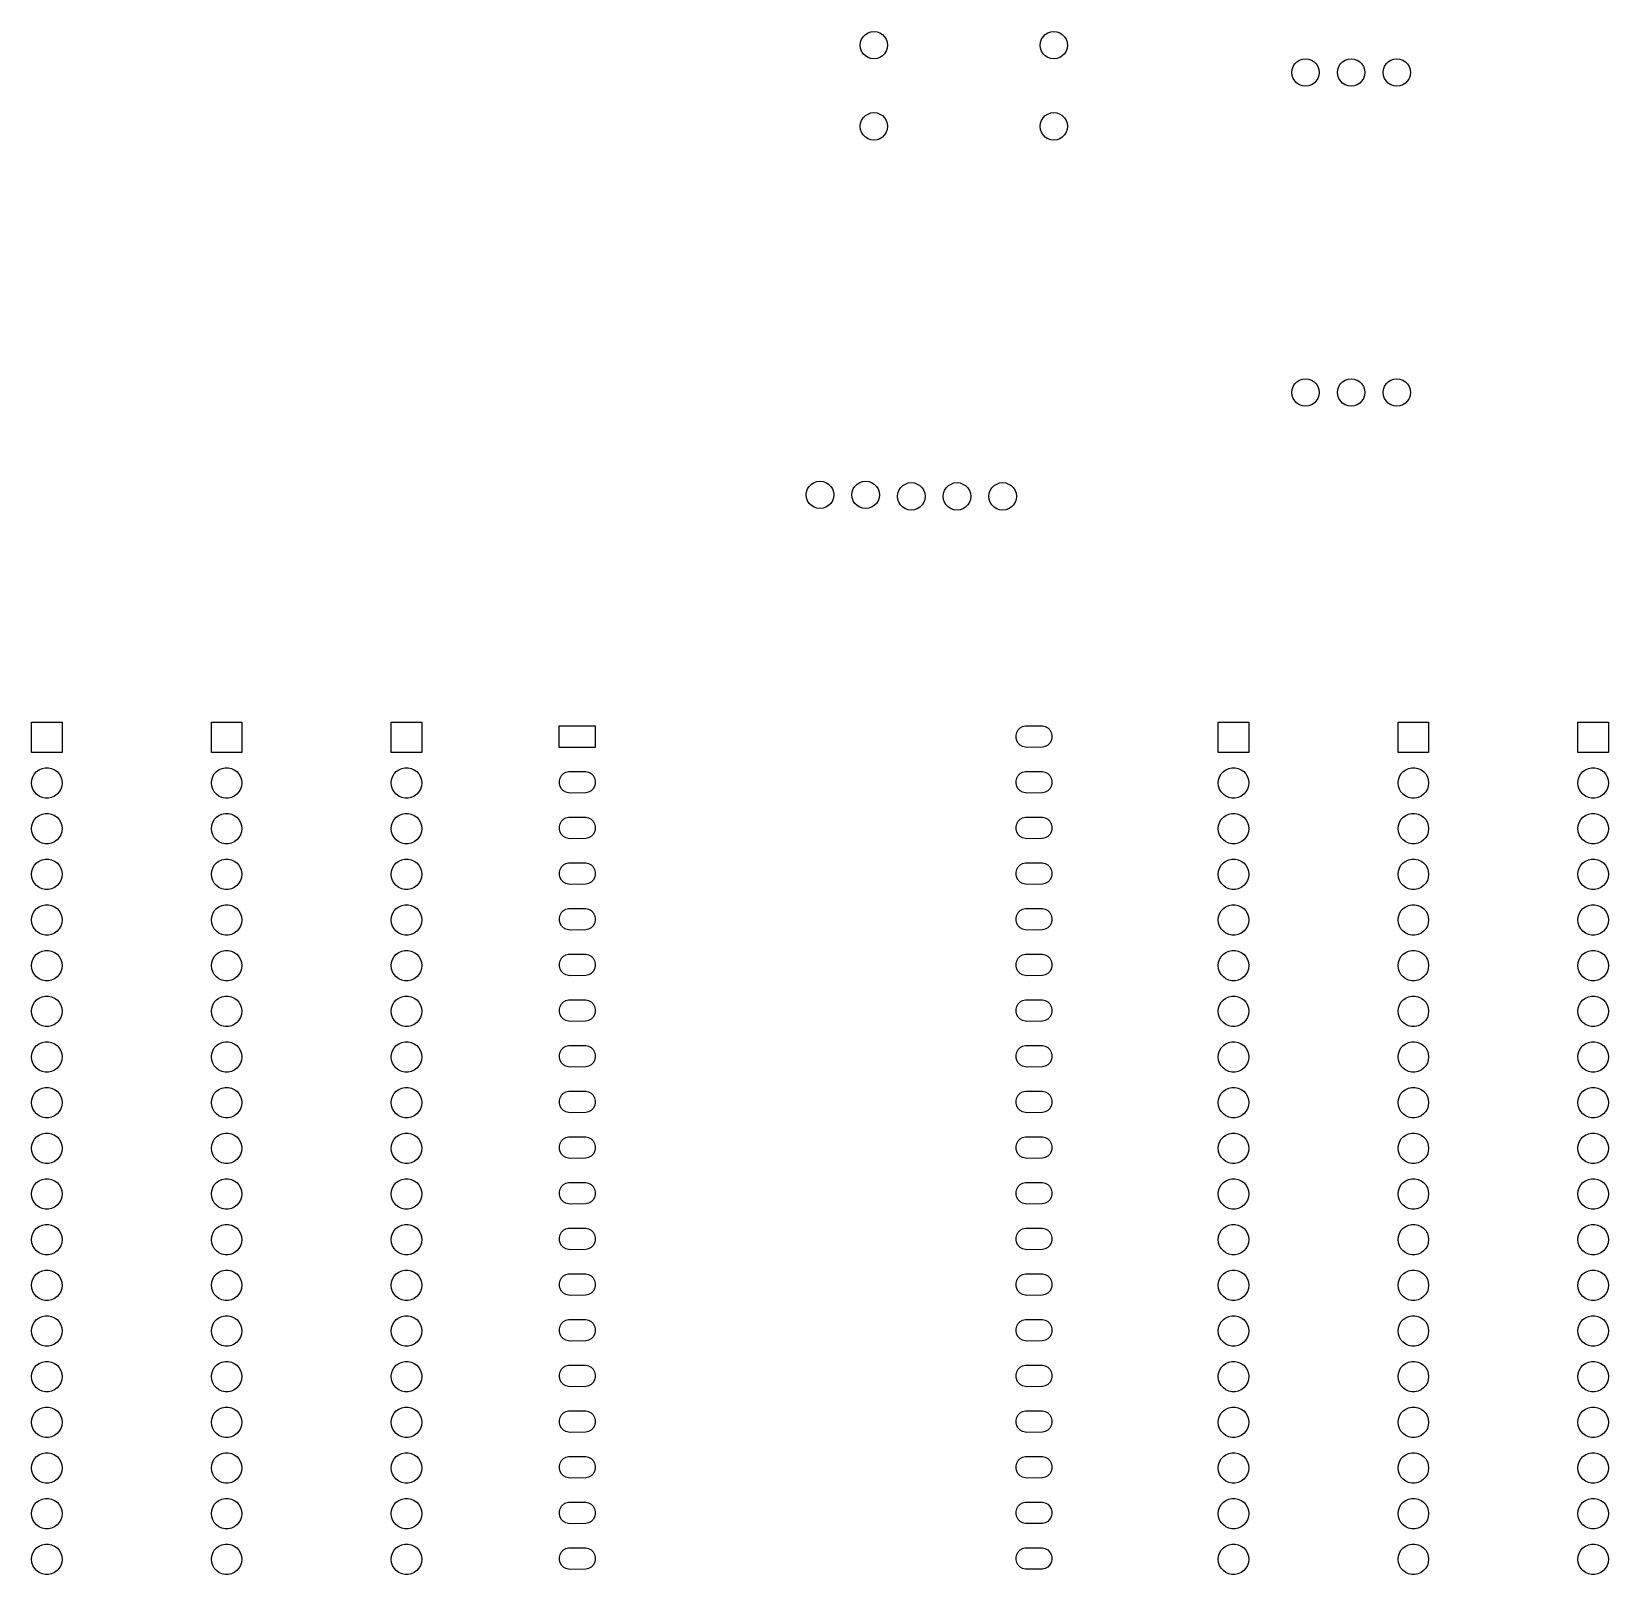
# Model space of a CAD drawing. Extents: x 4.1 to 7.55, y -5.47 to -2.1.
import ezdxf

# ---------------------------------------------------------------- set-up
doc = ezdxf.new("R2010")
doc.units = 0
doc.header["$MEASUREMENT"] = 0
doc.layers.add('BLACK', color=7, linetype='CONTINUOUS')

msp = doc.modelspace()

# ---------------------------------------------------------------- linework, layer by layer
at = {"layer": 'BLACK', "linetype": 'CONTINUOUS'}
for p, q in [((5.9214, -2.1068), (5.9262, -2.1021)), ((5.9262, -2.1021), (5.9319, -2.0985)), ((5.9319, -2.0985), (5.9382, -2.0963)), ((5.9382, -2.0963), (5.9449, -2.0955)), ((5.9449, -2.0955), (5.9516, -2.0963)), ((5.9516, -2.0963), (5.9579, -2.0985)), ((5.9579, -2.0985), (5.9636, -2.1021)), ((5.9636, -2.1021), (5.9683, -2.1068)), ((6.3151, -2.1068), (6.3199, -2.1021)), ((6.3199, -2.1021), (6.3256, -2.0985)), ((6.3256, -2.0985), (6.3319, -2.0963)), ((6.3319, -2.0963), (6.3386, -2.0955)), ((6.3386, -2.0955), (6.3453, -2.0963)), ((6.3453, -2.0963), (6.3516, -2.0985)), ((6.3516, -2.0985), (6.3573, -2.1021)), ((6.3573, -2.1021), (6.362, -2.1068)), ((5.9149, -2.1255), (5.9156, -2.1188)), ((5.9156, -2.1322), (5.9149, -2.1255)), ((5.9156, -2.1188), (5.9179, -2.1125)), ((5.9179, -2.1385), (5.9156, -2.1322)), ((5.9179, -2.1125), (5.9214, -2.1068)), ((5.9214, -2.1442), (5.9179, -2.1385)), ((5.9683, -2.1068), (5.9719, -2.1125)), ((5.9719, -2.1385), (5.9683, -2.1442)), ((5.9719, -2.1125), (5.9741, -2.1188)), ((5.9741, -2.1322), (5.9719, -2.1385)), ((5.9741, -2.1188), (5.9749, -2.1255)), ((5.9749, -2.1255), (5.9741, -2.1322)), ((6.3086, -2.1255), (6.3093, -2.1188)), ((6.3093, -2.1322), (6.3086, -2.1255)), ((6.3093, -2.1188), (6.3116, -2.1125)), ((6.3116, -2.1385), (6.3093, -2.1322)), ((6.3116, -2.1125), (6.3151, -2.1068)), ((6.3151, -2.1442), (6.3116, -2.1385)), ((6.362, -2.1068), (6.3656, -2.1125)), ((6.3656, -2.1385), (6.362, -2.1442)), ((6.3656, -2.1125), (6.3678, -2.1188)), ((6.3678, -2.1322), (6.3656, -2.1385)), ((6.3678, -2.1188), (6.3686, -2.1255)), ((6.3686, -2.1255), (6.3678, -2.1322)), ((5.9262, -2.149), (5.9214, -2.1442)), ((5.9319, -2.1525), (5.9262, -2.149)), ((5.9382, -2.1548), (5.9319, -2.1525)), ((5.9449, -2.1555), (5.9382, -2.1548)), ((5.9516, -2.1548), (5.9449, -2.1555)), ((5.9579, -2.1525), (5.9516, -2.1548)), ((5.9636, -2.149), (5.9579, -2.1525)), ((5.9683, -2.1442), (5.9636, -2.149)), ((6.3199, -2.149), (6.3151, -2.1442)), ((6.3256, -2.1525), (6.3199, -2.149)), ((6.3319, -2.1548), (6.3256, -2.1525)), ((6.3386, -2.1555), (6.3319, -2.1548)), ((6.3453, -2.1548), (6.3386, -2.1555)), ((6.3516, -2.1525), (6.3453, -2.1548)), ((6.3573, -2.149), (6.3516, -2.1525)), ((6.362, -2.1442), (6.3573, -2.149)), ((6.8605, -2.1784), (6.8627, -2.172)), ((6.8627, -2.172), (6.8663, -2.1663)), ((6.8663, -2.1663), (6.8711, -2.1616)), ((6.8711, -2.1616), (6.8767, -2.158)), ((6.8767, -2.158), (6.8831, -2.1558)), ((6.8831, -2.1558), (6.8898, -2.155)), ((6.8898, -2.155), (6.8964, -2.1558)), ((6.8964, -2.1558), (6.9028, -2.158)), ((6.9028, -2.158), (6.9085, -2.1616)), ((6.9085, -2.1616), (6.9132, -2.1663)), ((6.9132, -2.1663), (6.9168, -2.172)), ((6.9168, -2.172), (6.919, -2.1784)), ((6.9605, -2.1784), (6.9627, -2.172)), ((6.9627, -2.172), (6.9663, -2.1663)), ((6.9663, -2.1663), (6.9711, -2.1616)), ((6.9711, -2.1616), (6.9767, -2.158)), ((6.9767, -2.158), (6.9831, -2.1558)), ((6.9831, -2.1558), (6.9898, -2.155)), ((6.9898, -2.155), (6.9964, -2.1558)), ((6.9964, -2.1558), (7.0028, -2.158)), ((7.0028, -2.158), (7.0085, -2.1616)), ((7.0085, -2.1616), (7.0132, -2.1663)), ((7.0132, -2.1663), (7.0168, -2.172)), ((7.0168, -2.172), (7.019, -2.1784)), ((7.0605, -2.1784), (7.0627, -2.172)), ((7.0627, -2.172), (7.0663, -2.1663)), ((7.0663, -2.1663), (7.0711, -2.1616)), ((7.0711, -2.1616), (7.0767, -2.158)), ((7.0767, -2.158), (7.0831, -2.1558)), ((7.0831, -2.1558), (7.0898, -2.155)), ((7.0898, -2.155), (7.0964, -2.1558)), ((7.0964, -2.1558), (7.1028, -2.158)), ((7.1028, -2.158), (7.1085, -2.1616)), ((7.1085, -2.1616), (7.1132, -2.1663)), ((7.1132, -2.1663), (7.1168, -2.172)), ((7.1168, -2.172), (7.119, -2.1784)), ((6.8598, -2.185), (6.8605, -2.1784)), ((6.8605, -2.1917), (6.8598, -2.185)), ((6.8627, -2.1981), (6.8605, -2.1917)), ((6.8663, -2.2037), (6.8627, -2.1981)), ((6.8711, -2.2085), (6.8663, -2.2037)), ((6.8767, -2.2121), (6.8711, -2.2085)), ((6.9085, -2.2085), (6.9028, -2.2121)), ((6.9132, -2.2037), (6.9085, -2.2085)), ((6.9168, -2.1981), (6.9132, -2.2037)), ((6.919, -2.1917), (6.9168, -2.1981)), ((6.919, -2.1784), (6.9198, -2.185)), ((6.9198, -2.185), (6.919, -2.1917)), ((6.9598, -2.185), (6.9605, -2.1784)), ((6.9605, -2.1917), (6.9598, -2.185)), ((6.9627, -2.1981), (6.9605, -2.1917)), ((6.9663, -2.2037), (6.9627, -2.1981)), ((6.9711, -2.2085), (6.9663, -2.2037)), ((6.9767, -2.2121), (6.9711, -2.2085)), ((7.0085, -2.2085), (7.0028, -2.2121)), ((7.0132, -2.2037), (7.0085, -2.2085)), ((7.0168, -2.1981), (7.0132, -2.2037)), ((7.019, -2.1917), (7.0168, -2.1981)), ((7.019, -2.1784), (7.0198, -2.185)), ((7.0198, -2.185), (7.019, -2.1917)), ((7.0598, -2.185), (7.0605, -2.1784)), ((7.0605, -2.1917), (7.0598, -2.185)), ((7.0627, -2.1981), (7.0605, -2.1917)), ((7.0663, -2.2037), (7.0627, -2.1981)), ((7.0711, -2.2085), (7.0663, -2.2037)), ((7.0767, -2.2121), (7.0711, -2.2085)), ((7.1085, -2.2085), (7.1028, -2.2121)), ((7.1132, -2.2037), (7.1085, -2.2085)), ((7.1168, -2.1981), (7.1132, -2.2037)), ((7.119, -2.1917), (7.1168, -2.1981)), ((7.119, -2.1784), (7.1198, -2.185)), ((7.1198, -2.185), (7.119, -2.1917)), ((6.8831, -2.2143), (6.8767, -2.2121)), ((6.8898, -2.215), (6.8831, -2.2143)), ((6.8964, -2.2143), (6.8898, -2.215)), ((6.9028, -2.2121), (6.8964, -2.2143)), ((6.9831, -2.2143), (6.9767, -2.2121)), ((6.9898, -2.215), (6.9831, -2.2143)), ((6.9964, -2.2143), (6.9898, -2.215)), ((7.0028, -2.2121), (6.9964, -2.2143)), ((7.0831, -2.2143), (7.0767, -2.2121)), ((7.0898, -2.215), (7.0831, -2.2143)), ((7.0964, -2.2143), (7.0898, -2.215)), ((7.1028, -2.2121), (7.0964, -2.2143)), ((5.9262, -2.2797), (5.9319, -2.2761)), ((5.9319, -2.2761), (5.9382, -2.2739)), ((5.9382, -2.2739), (5.9449, -2.2731)), ((5.9449, -2.2731), (5.9516, -2.2739)), ((5.9516, -2.2739), (5.9579, -2.2761)), ((5.9579, -2.2761), (5.9636, -2.2797)), ((6.3199, -2.2797), (6.3256, -2.2761)), ((6.3256, -2.2761), (6.3319, -2.2739)), ((6.3319, -2.2739), (6.3386, -2.2731)), ((6.3386, -2.2731), (6.3453, -2.2739)), ((6.3453, -2.2739), (6.3516, -2.2761)), ((6.3516, -2.2761), (6.3573, -2.2797)), ((5.9149, -2.3031), (5.9156, -2.2965)), ((5.9156, -2.3098), (5.9149, -2.3031)), ((5.9156, -2.2965), (5.9179, -2.2901)), ((5.9179, -2.3162), (5.9156, -2.3098)), ((5.9179, -2.2901), (5.9214, -2.2844)), ((5.9214, -2.2844), (5.9262, -2.2797)), ((5.9636, -2.2797), (5.9683, -2.2844)), ((5.9683, -2.2844), (5.9719, -2.2901)), ((5.9719, -2.2901), (5.9741, -2.2965)), ((5.9741, -2.3098), (5.9719, -2.3162)), ((5.9741, -2.2965), (5.9749, -2.3031)), ((5.9749, -2.3031), (5.9741, -2.3098)), ((6.3086, -2.3031), (6.3093, -2.2965)), ((6.3093, -2.3098), (6.3086, -2.3031)), ((6.3093, -2.2965), (6.3116, -2.2901)), ((6.3116, -2.3162), (6.3093, -2.3098)), ((6.3116, -2.2901), (6.3151, -2.2844)), ((6.3151, -2.2844), (6.3199, -2.2797)), ((6.3573, -2.2797), (6.362, -2.2844)), ((6.362, -2.2844), (6.3656, -2.2901)), ((6.3656, -2.2901), (6.3678, -2.2965)), ((6.3678, -2.3098), (6.3656, -2.3162)), ((6.3678, -2.2965), (6.3686, -2.3031)), ((6.3686, -2.3031), (6.3678, -2.3098)), ((5.9214, -2.3219), (5.9179, -2.3162)), ((5.9262, -2.3266), (5.9214, -2.3219)), ((5.9319, -2.3302), (5.9262, -2.3266)), ((5.9382, -2.3324), (5.9319, -2.3302)), ((5.9449, -2.3331), (5.9382, -2.3324)), ((5.9516, -2.3324), (5.9449, -2.3331)), ((5.9579, -2.3302), (5.9516, -2.3324)), ((5.9636, -2.3266), (5.9579, -2.3302)), ((5.9683, -2.3219), (5.9636, -2.3266)), ((5.9719, -2.3162), (5.9683, -2.3219)), ((6.3151, -2.3219), (6.3116, -2.3162)), ((6.3199, -2.3266), (6.3151, -2.3219)), ((6.3256, -2.3302), (6.3199, -2.3266)), ((6.3319, -2.3324), (6.3256, -2.3302)), ((6.3386, -2.3331), (6.3319, -2.3324)), ((6.3453, -2.3324), (6.3386, -2.3331)), ((6.3516, -2.3302), (6.3453, -2.3324)), ((6.3573, -2.3266), (6.3516, -2.3302)), ((6.362, -2.3219), (6.3573, -2.3266)), ((6.3656, -2.3162), (6.362, -2.3219)), ((6.8663, -2.8671), (6.8711, -2.8624)), ((6.8711, -2.8624), (6.8767, -2.8588)), ((6.8767, -2.8588), (6.8831, -2.8566)), ((6.8831, -2.8566), (6.8898, -2.8558)), ((6.8898, -2.8558), (6.8964, -2.8566)), ((6.8964, -2.8566), (6.9028, -2.8588)), ((6.9028, -2.8588), (6.9085, -2.8624)), ((6.9085, -2.8624), (6.9132, -2.8671)), ((6.9663, -2.8671), (6.9711, -2.8624)), ((6.9711, -2.8624), (6.9767, -2.8588)), ((6.9767, -2.8588), (6.9831, -2.8566)), ((6.9831, -2.8566), (6.9898, -2.8558)), ((6.9898, -2.8558), (6.9964, -2.8566)), ((6.9964, -2.8566), (7.0028, -2.8588)), ((7.0028, -2.8588), (7.0085, -2.8624)), ((7.0085, -2.8624), (7.0132, -2.8671)), ((7.0663, -2.8671), (7.0711, -2.8624)), ((7.0711, -2.8624), (7.0767, -2.8588)), ((7.0767, -2.8588), (7.0831, -2.8566)), ((7.0831, -2.8566), (7.0898, -2.8558)), ((7.0898, -2.8558), (7.0964, -2.8566)), ((7.0964, -2.8566), (7.1028, -2.8588)), ((7.1028, -2.8588), (7.1085, -2.8624)), ((7.1085, -2.8624), (7.1132, -2.8671)), ((6.8598, -2.8858), (6.8605, -2.8792)), ((6.8605, -2.8925), (6.8598, -2.8858)), ((6.8605, -2.8792), (6.8627, -2.8728)), ((6.8627, -2.8988), (6.8605, -2.8925)), ((6.8627, -2.8728), (6.8663, -2.8671)), ((6.8663, -2.9045), (6.8627, -2.8988)), ((6.9132, -2.8671), (6.9168, -2.8728)), ((6.9168, -2.8988), (6.9132, -2.9045)), ((6.9168, -2.8728), (6.919, -2.8792)), ((6.919, -2.8925), (6.9168, -2.8988)), ((6.919, -2.8792), (6.9198, -2.8858)), ((6.9198, -2.8858), (6.919, -2.8925)), ((6.9598, -2.8858), (6.9605, -2.8792)), ((6.9605, -2.8925), (6.9598, -2.8858)), ((6.9605, -2.8792), (6.9627, -2.8728)), ((6.9627, -2.8988), (6.9605, -2.8925)), ((6.9627, -2.8728), (6.9663, -2.8671)), ((6.9663, -2.9045), (6.9627, -2.8988)), ((7.0132, -2.8671), (7.0168, -2.8728)), ((7.0168, -2.8988), (7.0132, -2.9045)), ((7.0168, -2.8728), (7.019, -2.8792)), ((7.019, -2.8925), (7.0168, -2.8988)), ((7.019, -2.8792), (7.0198, -2.8858)), ((7.0198, -2.8858), (7.019, -2.8925)), ((7.0598, -2.8858), (7.0605, -2.8792)), ((7.0605, -2.8925), (7.0598, -2.8858)), ((7.0605, -2.8792), (7.0627, -2.8728)), ((7.0627, -2.8988), (7.0605, -2.8925)), ((7.0627, -2.8728), (7.0663, -2.8671)), ((7.0663, -2.9045), (7.0627, -2.8988)), ((7.1132, -2.8671), (7.1168, -2.8728)), ((7.1168, -2.8988), (7.1132, -2.9045)), ((7.1168, -2.8728), (7.119, -2.8792)), ((7.119, -2.8925), (7.1168, -2.8988)), ((7.119, -2.8792), (7.1198, -2.8858)), ((7.1198, -2.8858), (7.119, -2.8925)), ((6.8711, -2.9093), (6.8663, -2.9045)), ((6.8767, -2.9129), (6.8711, -2.9093)), ((6.8831, -2.9151), (6.8767, -2.9129)), ((6.8898, -2.9158), (6.8831, -2.9151)), ((6.8964, -2.9151), (6.8898, -2.9158)), ((6.9028, -2.9129), (6.8964, -2.9151)), ((6.9085, -2.9093), (6.9028, -2.9129)), ((6.9132, -2.9045), (6.9085, -2.9093)), ((6.9711, -2.9093), (6.9663, -2.9045)), ((6.9767, -2.9129), (6.9711, -2.9093)), ((6.9831, -2.9151), (6.9767, -2.9129)), ((6.9898, -2.9158), (6.9831, -2.9151)), ((6.9964, -2.9151), (6.9898, -2.9158)), ((7.0028, -2.9129), (6.9964, -2.9151)), ((7.0085, -2.9093), (7.0028, -2.9129)), ((7.0132, -2.9045), (7.0085, -2.9093)), ((7.0711, -2.9093), (7.0663, -2.9045)), ((7.0767, -2.9129), (7.0711, -2.9093)), ((7.0831, -2.9151), (7.0767, -2.9129)), ((7.0898, -2.9158), (7.0831, -2.9151)), ((7.0964, -2.9151), (7.0898, -2.9158)), ((7.1028, -2.9129), (7.0964, -2.9151)), ((7.1085, -2.9093), (7.1028, -2.9129)), ((7.1132, -2.9045), (7.1085, -2.9093)), ((5.7968, -3.1102), (5.7975, -3.1036)), ((5.7975, -3.1036), (5.7997, -3.0972)), ((5.7997, -3.0972), (5.8033, -3.0915)), ((5.8033, -3.0915), (5.8081, -3.0868)), ((5.8081, -3.0868), (5.8138, -3.0832)), ((5.8138, -3.0832), (5.8201, -3.081)), ((5.8201, -3.081), (5.8268, -3.0802)), ((5.8268, -3.0802), (5.8334, -3.081)), ((5.8334, -3.081), (5.8398, -3.0832)), ((5.8398, -3.0832), (5.8455, -3.0868)), ((5.8455, -3.0868), (5.8502, -3.0915)), ((5.8502, -3.0915), (5.8538, -3.0972)), ((5.8538, -3.0972), (5.856, -3.1036)), ((5.856, -3.1036), (5.8568, -3.1102)), ((5.8968, -3.1102), (5.8975, -3.1036)), ((5.8975, -3.1036), (5.8997, -3.0972)), ((5.8997, -3.0972), (5.9033, -3.0915)), ((5.9033, -3.0915), (5.9081, -3.0868)), ((5.9081, -3.0868), (5.9138, -3.0832)), ((5.9138, -3.0832), (5.9201, -3.081)), ((5.9201, -3.081), (5.9268, -3.0802)), ((5.9268, -3.0802), (5.9334, -3.081)), ((5.9334, -3.081), (5.9398, -3.0832)), ((5.9398, -3.0832), (5.9455, -3.0868)), ((5.9455, -3.0868), (5.9502, -3.0915)), ((5.9502, -3.0915), (5.9538, -3.0972)), ((5.9538, -3.0972), (5.956, -3.1036)), ((5.956, -3.1036), (5.9568, -3.1102)), ((5.9968, -3.1134), (5.9975, -3.1067)), ((5.9975, -3.1067), (5.9997, -3.1004)), ((5.9997, -3.1004), (6.0033, -3.0947)), ((6.0033, -3.0947), (6.0081, -3.0899)), ((6.0081, -3.0899), (6.0138, -3.0864)), ((6.0138, -3.0864), (6.0201, -3.0841)), ((6.0201, -3.0841), (6.0268, -3.0834)), ((6.0268, -3.0834), (6.0334, -3.0841)), ((6.0334, -3.0841), (6.0398, -3.0864)), ((6.0398, -3.0864), (6.0455, -3.0899)), ((6.0455, -3.0899), (6.0502, -3.0947)), ((6.0502, -3.0947), (6.0538, -3.1004)), ((6.0538, -3.1004), (6.056, -3.1067)), ((6.056, -3.1067), (6.0568, -3.1134)), ((6.0968, -3.1134), (6.0975, -3.1067)), ((6.0975, -3.1067), (6.0997, -3.1004)), ((6.0997, -3.1004), (6.1033, -3.0947)), ((6.1033, -3.0947), (6.1081, -3.0899)), ((6.1081, -3.0899), (6.1138, -3.0864)), ((6.1138, -3.0864), (6.1201, -3.0841)), ((6.1201, -3.0841), (6.1268, -3.0834)), ((6.1268, -3.0834), (6.1334, -3.0841)), ((6.1334, -3.0841), (6.1398, -3.0864)), ((6.1398, -3.0864), (6.1455, -3.0899)), ((6.1455, -3.0899), (6.1502, -3.0947)), ((6.1502, -3.0947), (6.1538, -3.1004)), ((6.1538, -3.1004), (6.156, -3.1067)), ((6.156, -3.1067), (6.1568, -3.1134)), ((6.1968, -3.1134), (6.1975, -3.1067)), ((6.1975, -3.1067), (6.1997, -3.1004)), ((6.1997, -3.1004), (6.2033, -3.0947)), ((6.2033, -3.0947), (6.2081, -3.0899)), ((6.2081, -3.0899), (6.2138, -3.0864)), ((6.2138, -3.0864), (6.2201, -3.0841)), ((6.2201, -3.0841), (6.2268, -3.0834)), ((6.2268, -3.0834), (6.2334, -3.0841)), ((6.2334, -3.0841), (6.2398, -3.0864)), ((6.2398, -3.0864), (6.2455, -3.0899)), ((6.2455, -3.0899), (6.2502, -3.0947)), ((6.2502, -3.0947), (6.2538, -3.1004)), ((6.2538, -3.1004), (6.256, -3.1067)), ((6.256, -3.1067), (6.2568, -3.1134)), ((5.7975, -3.1169), (5.7968, -3.1102)), ((5.7997, -3.1233), (5.7975, -3.1169)), ((5.8033, -3.1289), (5.7997, -3.1233)), ((5.8081, -3.1337), (5.8033, -3.1289)), ((5.8138, -3.1373), (5.8081, -3.1337)), ((5.8201, -3.1395), (5.8138, -3.1373)), ((5.8268, -3.1402), (5.8201, -3.1395)), ((5.8334, -3.1395), (5.8268, -3.1402)), ((5.8398, -3.1373), (5.8334, -3.1395)), ((5.8455, -3.1337), (5.8398, -3.1373)), ((5.8502, -3.1289), (5.8455, -3.1337)), ((5.8538, -3.1233), (5.8502, -3.1289)), ((5.856, -3.1169), (5.8538, -3.1233)), ((5.8568, -3.1102), (5.856, -3.1169)), ((5.8975, -3.1169), (5.8968, -3.1102)), ((5.8997, -3.1233), (5.8975, -3.1169)), ((5.9033, -3.1289), (5.8997, -3.1233)), ((5.9081, -3.1337), (5.9033, -3.1289)), ((5.9138, -3.1373), (5.9081, -3.1337)), ((5.9201, -3.1395), (5.9138, -3.1373)), ((5.9268, -3.1402), (5.9201, -3.1395)), ((5.9334, -3.1395), (5.9268, -3.1402)), ((5.9398, -3.1373), (5.9334, -3.1395)), ((5.9455, -3.1337), (5.9398, -3.1373)), ((5.9502, -3.1289), (5.9455, -3.1337)), ((5.9538, -3.1233), (5.9502, -3.1289)), ((5.956, -3.1169), (5.9538, -3.1233)), ((5.9568, -3.1102), (5.956, -3.1169)), ((5.9975, -3.1201), (5.9968, -3.1134)), ((5.9997, -3.1264), (5.9975, -3.1201)), ((6.0033, -3.1321), (5.9997, -3.1264)), ((6.0081, -3.1368), (6.0033, -3.1321)), ((6.0138, -3.1404), (6.0081, -3.1368)), ((6.0201, -3.1426), (6.0138, -3.1404)), ((6.0398, -3.1404), (6.0334, -3.1426)), ((6.0455, -3.1368), (6.0398, -3.1404)), ((6.0502, -3.1321), (6.0455, -3.1368)), ((6.0538, -3.1264), (6.0502, -3.1321)), ((6.056, -3.1201), (6.0538, -3.1264)), ((6.0568, -3.1134), (6.056, -3.1201)), ((6.0975, -3.1201), (6.0968, -3.1134)), ((6.0997, -3.1264), (6.0975, -3.1201)), ((6.1033, -3.1321), (6.0997, -3.1264)), ((6.1081, -3.1368), (6.1033, -3.1321)), ((6.1138, -3.1404), (6.1081, -3.1368)), ((6.1201, -3.1426), (6.1138, -3.1404)), ((6.1398, -3.1404), (6.1334, -3.1426)), ((6.1455, -3.1368), (6.1398, -3.1404)), ((6.1502, -3.1321), (6.1455, -3.1368)), ((6.1538, -3.1264), (6.1502, -3.1321)), ((6.156, -3.1201), (6.1538, -3.1264)), ((6.1568, -3.1134), (6.156, -3.1201)), ((6.1975, -3.1201), (6.1968, -3.1134)), ((6.1997, -3.1264), (6.1975, -3.1201)), ((6.2033, -3.1321), (6.1997, -3.1264)), ((6.2081, -3.1368), (6.2033, -3.1321)), ((6.2138, -3.1404), (6.2081, -3.1368)), ((6.2201, -3.1426), (6.2138, -3.1404)), ((6.2398, -3.1404), (6.2334, -3.1426)), ((6.2455, -3.1368), (6.2398, -3.1404)), ((6.2502, -3.1321), (6.2455, -3.1368)), ((6.2538, -3.1264), (6.2502, -3.1321)), ((6.256, -3.1201), (6.2538, -3.1264)), ((6.2568, -3.1134), (6.256, -3.1201)), ((6.0268, -3.1434), (6.0201, -3.1426)), ((6.0334, -3.1426), (6.0268, -3.1434)), ((6.1268, -3.1434), (6.1201, -3.1426)), ((6.1334, -3.1426), (6.1268, -3.1434)), ((6.2268, -3.1434), (6.2201, -3.1426)), ((6.2334, -3.1426), (6.2268, -3.1434)), ((4.1004, -3.6744), (4.1004, -3.6075)), ((4.1004, -3.6075), (4.1673, -3.6075)), ((4.1673, -3.6075), (4.1673, -3.6744)), ((4.4941, -3.6744), (4.4941, -3.6075)), ((4.4941, -3.6075), (4.561, -3.6075)), ((4.561, -3.6075), (4.561, -3.6744)), ((4.8878, -3.6744), (4.8878, -3.6075)), ((4.8878, -3.6075), (4.9547, -3.6075)), ((4.9547, -3.6075), (4.9547, -3.6744)), ((5.2559, -3.663), (5.2559, -3.6157)), ((5.2559, -3.6157), (5.3346, -3.6157)), ((5.3346, -3.6157), (5.3346, -3.663)), ((6.2577, -3.6303), (6.2608, -3.625)), ((6.2608, -3.625), (6.2651, -3.6206)), ((6.2651, -3.6206), (6.2705, -3.6175)), ((6.2705, -3.6175), (6.2764, -3.616)), ((6.2764, -3.616), (6.311, -3.6157)), ((6.311, -3.6157), (6.3141, -3.616)), ((6.3141, -3.616), (6.3201, -3.6175)), ((6.3201, -3.6175), (6.3254, -3.6206)), ((6.3254, -3.6206), (6.3298, -3.625)), ((6.3298, -3.625), (6.3328, -3.6303)), ((6.6988, -3.6744), (6.6988, -3.6075)), ((6.6988, -3.6075), (6.7657, -3.6075)), ((6.7657, -3.6075), (6.7657, -3.6744)), ((7.0925, -3.6744), (7.0925, -3.6075)), ((7.0925, -3.6075), (7.1594, -3.6075)), ((7.1594, -3.6075), (7.1594, -3.6744)), ((7.4862, -3.6744), (7.4862, -3.6075)), ((7.4862, -3.6075), (7.5531, -3.6075)), ((7.5531, -3.6075), (7.5531, -3.6744)), ((6.2561, -3.6363), (6.2577, -3.6303)), ((6.2561, -3.6425), (6.2561, -3.6363)), ((6.2577, -3.6484), (6.2561, -3.6425)), ((6.2608, -3.6538), (6.2577, -3.6484)), ((6.2651, -3.6581), (6.2608, -3.6538)), ((6.2705, -3.6612), (6.2651, -3.6581)), ((6.3254, -3.6581), (6.3201, -3.6612)), ((6.3298, -3.6538), (6.3254, -3.6581)), ((6.3328, -3.6484), (6.3298, -3.6538)), ((6.3328, -3.6303), (6.3344, -3.6363)), ((6.3344, -3.6425), (6.3328, -3.6484)), ((6.3344, -3.6363), (6.3344, -3.6425)), ((4.1673, -3.6744), (4.1004, -3.6744)), ((4.561, -3.6744), (4.4941, -3.6744)), ((4.9547, -3.6744), (4.8878, -3.6744)), ((5.3346, -3.663), (5.2559, -3.663)), ((6.2764, -3.6628), (6.2705, -3.6612)), ((6.2795, -3.663), (6.2764, -3.6628)), ((6.3141, -3.6628), (6.2795, -3.663)), ((6.3201, -3.6612), (6.3141, -3.6628)), ((6.7657, -3.6744), (6.6988, -3.6744)), ((7.1594, -3.6744), (7.0925, -3.6744)), ((7.5531, -3.6744), (7.4862, -3.6744)), ((4.1011, -3.734), (4.1033, -3.7273)), ((4.1033, -3.7273), (4.1068, -3.7213)), ((4.1068, -3.7213), (4.1115, -3.7161)), ((4.1115, -3.7161), (4.1171, -3.712)), ((4.1171, -3.712), (4.1235, -3.7091)), ((4.1235, -3.7091), (4.1304, -3.7077)), ((4.1304, -3.7077), (4.1374, -3.7077)), ((4.1374, -3.7077), (4.1442, -3.7091)), ((4.1442, -3.7091), (4.1506, -3.712)), ((4.1506, -3.712), (4.1563, -3.7161)), ((4.1563, -3.7161), (4.1609, -3.7213)), ((4.1609, -3.7213), (4.1644, -3.7273)), ((4.1644, -3.7273), (4.1666, -3.734)), ((4.4948, -3.734), (4.497, -3.7273)), ((4.497, -3.7273), (4.5005, -3.7213)), ((4.5005, -3.7213), (4.5052, -3.7161)), ((4.5052, -3.7161), (4.5108, -3.712)), ((4.5108, -3.712), (4.5172, -3.7091)), ((4.5172, -3.7091), (4.5241, -3.7077)), ((4.5241, -3.7077), (4.5311, -3.7077)), ((4.5311, -3.7077), (4.5379, -3.7091)), ((4.5379, -3.7091), (4.5443, -3.712)), ((4.5443, -3.712), (4.55, -3.7161)), ((4.55, -3.7161), (4.5546, -3.7213)), ((4.5546, -3.7213), (4.5581, -3.7273)), ((4.5581, -3.7273), (4.5603, -3.734)), ((4.8885, -3.734), (4.8907, -3.7273)), ((4.8907, -3.7273), (4.8942, -3.7213)), ((4.8942, -3.7213), (4.8989, -3.7161)), ((4.8989, -3.7161), (4.9045, -3.712)), ((4.9045, -3.712), (4.9109, -3.7091)), ((4.9109, -3.7091), (4.9178, -3.7077)), ((4.9178, -3.7077), (4.9248, -3.7077)), ((4.9248, -3.7077), (4.9316, -3.7091)), ((4.9316, -3.7091), (4.938, -3.712)), ((4.938, -3.712), (4.9437, -3.7161)), ((4.9437, -3.7161), (4.9483, -3.7213)), ((4.9483, -3.7213), (4.9518, -3.7273)), ((4.9518, -3.7273), (4.954, -3.734)), ((5.2577, -3.7303), (5.2608, -3.725)), ((5.2608, -3.725), (5.2651, -3.7206)), ((5.2651, -3.7206), (5.2705, -3.7175)), ((5.2705, -3.7175), (5.2764, -3.716)), ((5.2764, -3.716), (5.311, -3.7157)), ((5.311, -3.7157), (5.3141, -3.716)), ((5.3141, -3.716), (5.3201, -3.7175)), ((5.3201, -3.7175), (5.3254, -3.7206)), ((5.3254, -3.7206), (5.3298, -3.725)), ((5.3298, -3.725), (5.3328, -3.7303)), ((6.2577, -3.7303), (6.2608, -3.725)), ((6.2608, -3.725), (6.2651, -3.7206)), ((6.2651, -3.7206), (6.2705, -3.7175)), ((6.2705, -3.7175), (6.2764, -3.716)), ((6.2764, -3.716), (6.311, -3.7157)), ((6.311, -3.7157), (6.3141, -3.716)), ((6.3141, -3.716), (6.3201, -3.7175)), ((6.3201, -3.7175), (6.3254, -3.7206)), ((6.3254, -3.7206), (6.3298, -3.725)), ((6.3298, -3.725), (6.3328, -3.7303)), ((6.6996, -3.734), (6.7017, -3.7273)), ((6.7017, -3.7273), (6.7052, -3.7213)), ((6.7052, -3.7213), (6.7099, -3.7161)), ((6.7099, -3.7161), (6.7156, -3.712)), ((6.7156, -3.712), (6.7219, -3.7091)), ((6.7219, -3.7091), (6.7288, -3.7077)), ((6.7288, -3.7077), (6.7358, -3.7077)), ((6.7358, -3.7077), (6.7426, -3.7091)), ((6.7426, -3.7091), (6.749, -3.712)), ((6.749, -3.712), (6.7547, -3.7161)), ((6.7547, -3.7161), (6.7594, -3.7213)), ((6.7594, -3.7213), (6.7629, -3.7273)), ((6.7629, -3.7273), (6.765, -3.734)), ((7.0933, -3.734), (7.0954, -3.7273)), ((7.0954, -3.7273), (7.0989, -3.7213)), ((7.0989, -3.7213), (7.1036, -3.7161)), ((7.1036, -3.7161), (7.1093, -3.712)), ((7.1093, -3.712), (7.1156, -3.7091)), ((7.1156, -3.7091), (7.1225, -3.7077)), ((7.1225, -3.7077), (7.1295, -3.7077)), ((7.1295, -3.7077), (7.1363, -3.7091)), ((7.1363, -3.7091), (7.1427, -3.712)), ((7.1427, -3.712), (7.1484, -3.7161)), ((7.1484, -3.7161), (7.1531, -3.7213)), ((7.1531, -3.7213), (7.1566, -3.7273)), ((7.1566, -3.7273), (7.1587, -3.734)), ((7.487, -3.734), (7.4891, -3.7273)), ((7.4891, -3.7273), (7.4926, -3.7213)), ((7.4926, -3.7213), (7.4973, -3.7161)), ((7.4973, -3.7161), (7.503, -3.712)), ((7.503, -3.712), (7.5093, -3.7091)), ((7.5093, -3.7091), (7.5162, -3.7077)), ((7.5162, -3.7077), (7.5232, -3.7077)), ((7.5232, -3.7077), (7.53, -3.7091)), ((7.53, -3.7091), (7.5364, -3.712)), ((7.5364, -3.712), (7.5421, -3.7161)), ((7.5421, -3.7161), (7.5468, -3.7213)), ((7.5468, -3.7213), (7.5503, -3.7273)), ((7.5503, -3.7273), (7.5524, -3.734)), ((4.1004, -3.7409), (4.1011, -3.734)), ((4.1011, -3.7479), (4.1004, -3.7409)), ((4.1033, -3.7546), (4.1011, -3.7479)), ((4.1068, -3.7606), (4.1033, -3.7546)), ((4.1115, -3.7658), (4.1068, -3.7606)), ((4.1609, -3.7606), (4.1563, -3.7658)), ((4.1644, -3.7546), (4.1609, -3.7606)), ((4.1666, -3.7479), (4.1644, -3.7546)), ((4.1666, -3.734), (4.1673, -3.7409)), ((4.1673, -3.7409), (4.1666, -3.7479)), ((4.4941, -3.7409), (4.4948, -3.734)), ((4.4948, -3.7479), (4.4941, -3.7409)), ((4.497, -3.7546), (4.4948, -3.7479)), ((4.5005, -3.7606), (4.497, -3.7546)), ((4.5052, -3.7658), (4.5005, -3.7606)), ((4.5546, -3.7606), (4.55, -3.7658)), ((4.5581, -3.7546), (4.5546, -3.7606)), ((4.5603, -3.7479), (4.5581, -3.7546)), ((4.5603, -3.734), (4.561, -3.7409)), ((4.561, -3.7409), (4.5603, -3.7479)), ((4.8878, -3.7409), (4.8885, -3.734)), ((4.8885, -3.7479), (4.8878, -3.7409)), ((4.8907, -3.7546), (4.8885, -3.7479)), ((4.8942, -3.7606), (4.8907, -3.7546)), ((4.8989, -3.7658), (4.8942, -3.7606)), ((4.9483, -3.7606), (4.9437, -3.7658)), ((4.9518, -3.7546), (4.9483, -3.7606)), ((4.954, -3.7479), (4.9518, -3.7546)), ((4.954, -3.734), (4.9547, -3.7409)), ((4.9547, -3.7409), (4.954, -3.7479)), ((5.2561, -3.7363), (5.2577, -3.7303)), ((5.2561, -3.7425), (5.2561, -3.7363)), ((5.2577, -3.7484), (5.2561, -3.7425)), ((5.2608, -3.7538), (5.2577, -3.7484)), ((5.2651, -3.7581), (5.2608, -3.7538)), ((5.2705, -3.7612), (5.2651, -3.7581)), ((5.2764, -3.7628), (5.2705, -3.7612)), ((5.2795, -3.763), (5.2764, -3.7628)), ((5.3141, -3.7628), (5.2795, -3.763)), ((5.3201, -3.7612), (5.3141, -3.7628)), ((5.3254, -3.7581), (5.3201, -3.7612)), ((5.3298, -3.7538), (5.3254, -3.7581)), ((5.3328, -3.7484), (5.3298, -3.7538)), ((5.3328, -3.7303), (5.3344, -3.7363)), ((5.3344, -3.7425), (5.3328, -3.7484)), ((5.3344, -3.7363), (5.3344, -3.7425)), ((6.2561, -3.7363), (6.2577, -3.7303)), ((6.2561, -3.7425), (6.2561, -3.7363)), ((6.2577, -3.7484), (6.2561, -3.7425)), ((6.2608, -3.7538), (6.2577, -3.7484)), ((6.2651, -3.7581), (6.2608, -3.7538)), ((6.2705, -3.7612), (6.2651, -3.7581)), ((6.2764, -3.7628), (6.2705, -3.7612)), ((6.2795, -3.763), (6.2764, -3.7628)), ((6.3141, -3.7628), (6.2795, -3.763)), ((6.3201, -3.7612), (6.3141, -3.7628)), ((6.3254, -3.7581), (6.3201, -3.7612)), ((6.3298, -3.7538), (6.3254, -3.7581)), ((6.3328, -3.7484), (6.3298, -3.7538)), ((6.3328, -3.7303), (6.3344, -3.7363)), ((6.3344, -3.7425), (6.3328, -3.7484)), ((6.3344, -3.7363), (6.3344, -3.7425)), ((6.6988, -3.7409), (6.6996, -3.734)), ((6.6996, -3.7479), (6.6988, -3.7409)), ((6.7017, -3.7546), (6.6996, -3.7479)), ((6.7052, -3.7606), (6.7017, -3.7546)), ((6.7099, -3.7658), (6.7052, -3.7606)), ((6.7594, -3.7606), (6.7547, -3.7658)), ((6.7629, -3.7546), (6.7594, -3.7606)), ((6.765, -3.7479), (6.7629, -3.7546)), ((6.765, -3.734), (6.7657, -3.7409)), ((6.7657, -3.7409), (6.765, -3.7479)), ((7.0925, -3.7409), (7.0933, -3.734)), ((7.0933, -3.7479), (7.0925, -3.7409)), ((7.0954, -3.7546), (7.0933, -3.7479)), ((7.0989, -3.7606), (7.0954, -3.7546)), ((7.1036, -3.7658), (7.0989, -3.7606)), ((7.1531, -3.7606), (7.1484, -3.7658)), ((7.1566, -3.7546), (7.1531, -3.7606)), ((7.1587, -3.7479), (7.1566, -3.7546)), ((7.1587, -3.734), (7.1594, -3.7409)), ((7.1594, -3.7409), (7.1587, -3.7479)), ((7.4862, -3.7409), (7.487, -3.734)), ((7.487, -3.7479), (7.4862, -3.7409)), ((7.4891, -3.7546), (7.487, -3.7479)), ((7.4926, -3.7606), (7.4891, -3.7546)), ((7.4973, -3.7658), (7.4926, -3.7606)), ((7.5468, -3.7606), (7.5421, -3.7658)), ((7.5503, -3.7546), (7.5468, -3.7606)), ((7.5524, -3.7479), (7.5503, -3.7546)), ((7.5524, -3.734), (7.5531, -3.7409)), ((7.5531, -3.7409), (7.5524, -3.7479)), ((4.1171, -3.7699), (4.1115, -3.7658)), ((4.1235, -3.7728), (4.1171, -3.7699)), ((4.1304, -3.7742), (4.1235, -3.7728)), ((4.1374, -3.7742), (4.1304, -3.7742)), ((4.1442, -3.7728), (4.1374, -3.7742)), ((4.1506, -3.7699), (4.1442, -3.7728)), ((4.1563, -3.7658), (4.1506, -3.7699)), ((4.5108, -3.7699), (4.5052, -3.7658)), ((4.5172, -3.7728), (4.5108, -3.7699)), ((4.5241, -3.7742), (4.5172, -3.7728)), ((4.5311, -3.7742), (4.5241, -3.7742)), ((4.5379, -3.7728), (4.5311, -3.7742)), ((4.5443, -3.7699), (4.5379, -3.7728)), ((4.55, -3.7658), (4.5443, -3.7699)), ((4.9045, -3.7699), (4.8989, -3.7658)), ((4.9109, -3.7728), (4.9045, -3.7699)), ((4.9178, -3.7742), (4.9109, -3.7728)), ((4.9248, -3.7742), (4.9178, -3.7742)), ((4.9316, -3.7728), (4.9248, -3.7742)), ((4.938, -3.7699), (4.9316, -3.7728)), ((4.9437, -3.7658), (4.938, -3.7699)), ((6.7156, -3.7699), (6.7099, -3.7658)), ((6.7219, -3.7728), (6.7156, -3.7699)), ((6.7288, -3.7742), (6.7219, -3.7728)), ((6.7358, -3.7742), (6.7288, -3.7742)), ((6.7426, -3.7728), (6.7358, -3.7742)), ((6.749, -3.7699), (6.7426, -3.7728)), ((6.7547, -3.7658), (6.749, -3.7699)), ((7.1093, -3.7699), (7.1036, -3.7658)), ((7.1156, -3.7728), (7.1093, -3.7699)), ((7.1225, -3.7742), (7.1156, -3.7728)), ((7.1295, -3.7742), (7.1225, -3.7742)), ((7.1363, -3.7728), (7.1295, -3.7742)), ((7.1427, -3.7699), (7.1363, -3.7728)), ((7.1484, -3.7658), (7.1427, -3.7699)), ((7.503, -3.7699), (7.4973, -3.7658)), ((7.5093, -3.7728), (7.503, -3.7699)), ((7.5162, -3.7742), (7.5093, -3.7728)), ((7.5232, -3.7742), (7.5162, -3.7742)), ((7.53, -3.7728), (7.5232, -3.7742)), ((7.5364, -3.7699), (7.53, -3.7728)), ((7.5421, -3.7658), (7.5364, -3.7699)), ((4.1011, -3.834), (4.1033, -3.8273)), ((4.1033, -3.8273), (4.1068, -3.8213)), ((4.1068, -3.8213), (4.1115, -3.8161)), ((4.1115, -3.8161), (4.1171, -3.812)), ((4.1171, -3.812), (4.1235, -3.8091)), ((4.1235, -3.8091), (4.1304, -3.8077)), ((4.1304, -3.8077), (4.1374, -3.8077)), ((4.1374, -3.8077), (4.1442, -3.8091)), ((4.1442, -3.8091), (4.1506, -3.812)), ((4.1506, -3.812), (4.1563, -3.8161)), ((4.1563, -3.8161), (4.1609, -3.8213)), ((4.1609, -3.8213), (4.1644, -3.8273)), ((4.1644, -3.8273), (4.1666, -3.834)), ((4.4948, -3.834), (4.497, -3.8273)), ((4.497, -3.8273), (4.5005, -3.8213)), ((4.5005, -3.8213), (4.5052, -3.8161)), ((4.5052, -3.8161), (4.5108, -3.812)), ((4.5108, -3.812), (4.5172, -3.8091)), ((4.5172, -3.8091), (4.5241, -3.8077)), ((4.5241, -3.8077), (4.5311, -3.8077)), ((4.5311, -3.8077), (4.5379, -3.8091)), ((4.5379, -3.8091), (4.5443, -3.812)), ((4.5443, -3.812), (4.55, -3.8161)), ((4.55, -3.8161), (4.5546, -3.8213)), ((4.5546, -3.8213), (4.5581, -3.8273)), ((4.5581, -3.8273), (4.5603, -3.834)), ((4.8885, -3.834), (4.8907, -3.8273)), ((4.8907, -3.8273), (4.8942, -3.8213)), ((4.8942, -3.8213), (4.8989, -3.8161)), ((4.8989, -3.8161), (4.9045, -3.812)), ((4.9045, -3.812), (4.9109, -3.8091)), ((4.9109, -3.8091), (4.9178, -3.8077)), ((4.9178, -3.8077), (4.9248, -3.8077)), ((4.9248, -3.8077), (4.9316, -3.8091)), ((4.9316, -3.8091), (4.938, -3.812)), ((4.938, -3.812), (4.9437, -3.8161)), ((4.9437, -3.8161), (4.9483, -3.8213)), ((4.9483, -3.8213), (4.9518, -3.8273)), ((4.9518, -3.8273), (4.954, -3.834)), ((5.2561, -3.8363), (5.2577, -3.8303)), ((5.2577, -3.8303), (5.2608, -3.825)), ((5.2608, -3.825), (5.2651, -3.8206)), ((5.2651, -3.8206), (5.2705, -3.8175)), ((5.2705, -3.8175), (5.2764, -3.816)), ((5.2764, -3.816), (5.311, -3.8157)), ((5.311, -3.8157), (5.3141, -3.816)), ((5.3141, -3.816), (5.3201, -3.8175)), ((5.3201, -3.8175), (5.3254, -3.8206)), ((5.3254, -3.8206), (5.3298, -3.825)), ((5.3298, -3.825), (5.3328, -3.8303)), ((5.3328, -3.8303), (5.3344, -3.8363)), ((6.2561, -3.8363), (6.2577, -3.8303)), ((6.2577, -3.8303), (6.2608, -3.825)), ((6.2608, -3.825), (6.2651, -3.8206)), ((6.2651, -3.8206), (6.2705, -3.8175)), ((6.2705, -3.8175), (6.2764, -3.816)), ((6.2764, -3.816), (6.311, -3.8157)), ((6.311, -3.8157), (6.3141, -3.816)), ((6.3141, -3.816), (6.3201, -3.8175)), ((6.3201, -3.8175), (6.3254, -3.8206)), ((6.3254, -3.8206), (6.3298, -3.825)), ((6.3298, -3.825), (6.3328, -3.8303)), ((6.3328, -3.8303), (6.3344, -3.8363)), ((6.6996, -3.834), (6.7017, -3.8273)), ((6.7017, -3.8273), (6.7052, -3.8213)), ((6.7052, -3.8213), (6.7099, -3.8161)), ((6.7099, -3.8161), (6.7156, -3.812)), ((6.7156, -3.812), (6.7219, -3.8091)), ((6.7219, -3.8091), (6.7288, -3.8077)), ((6.7288, -3.8077), (6.7358, -3.8077)), ((6.7358, -3.8077), (6.7426, -3.8091)), ((6.7426, -3.8091), (6.749, -3.812)), ((6.749, -3.812), (6.7547, -3.8161)), ((6.7547, -3.8161), (6.7594, -3.8213)), ((6.7594, -3.8213), (6.7629, -3.8273)), ((6.7629, -3.8273), (6.765, -3.834)), ((7.0933, -3.834), (7.0954, -3.8273)), ((7.0954, -3.8273), (7.0989, -3.8213)), ((7.0989, -3.8213), (7.1036, -3.8161)), ((7.1036, -3.8161), (7.1093, -3.812)), ((7.1093, -3.812), (7.1156, -3.8091)), ((7.1156, -3.8091), (7.1225, -3.8077)), ((7.1225, -3.8077), (7.1295, -3.8077)), ((7.1295, -3.8077), (7.1363, -3.8091)), ((7.1363, -3.8091), (7.1427, -3.812)), ((7.1427, -3.812), (7.1484, -3.8161)), ((7.1484, -3.8161), (7.1531, -3.8213)), ((7.1531, -3.8213), (7.1566, -3.8273)), ((7.1566, -3.8273), (7.1587, -3.834)), ((7.487, -3.834), (7.4891, -3.8273)), ((7.4891, -3.8273), (7.4926, -3.8213)), ((7.4926, -3.8213), (7.4973, -3.8161)), ((7.4973, -3.8161), (7.503, -3.812)), ((7.503, -3.812), (7.5093, -3.8091)), ((7.5093, -3.8091), (7.5162, -3.8077)), ((7.5162, -3.8077), (7.5232, -3.8077)), ((7.5232, -3.8077), (7.53, -3.8091)), ((7.53, -3.8091), (7.5364, -3.812)), ((7.5364, -3.812), (7.5421, -3.8161)), ((7.5421, -3.8161), (7.5468, -3.8213)), ((7.5468, -3.8213), (7.5503, -3.8273)), ((7.5503, -3.8273), (7.5524, -3.834)), ((4.1004, -3.8409), (4.1011, -3.834)), ((4.1011, -3.8479), (4.1004, -3.8409)), ((4.1033, -3.8546), (4.1011, -3.8479)), ((4.1068, -3.8606), (4.1033, -3.8546)), ((4.1115, -3.8658), (4.1068, -3.8606)), ((4.1171, -3.8699), (4.1115, -3.8658)), ((4.1563, -3.8658), (4.1506, -3.8699)), ((4.1609, -3.8606), (4.1563, -3.8658)), ((4.1644, -3.8546), (4.1609, -3.8606)), ((4.1666, -3.8479), (4.1644, -3.8546)), ((4.1666, -3.834), (4.1673, -3.8409)), ((4.1673, -3.8409), (4.1666, -3.8479)), ((4.4941, -3.8409), (4.4948, -3.834)), ((4.4948, -3.8479), (4.4941, -3.8409)), ((4.497, -3.8546), (4.4948, -3.8479)), ((4.5005, -3.8606), (4.497, -3.8546)), ((4.5052, -3.8658), (4.5005, -3.8606)), ((4.5108, -3.8699), (4.5052, -3.8658)), ((4.55, -3.8658), (4.5443, -3.8699)), ((4.5546, -3.8606), (4.55, -3.8658)), ((4.5581, -3.8546), (4.5546, -3.8606)), ((4.5603, -3.8479), (4.5581, -3.8546)), ((4.5603, -3.834), (4.561, -3.8409)), ((4.561, -3.8409), (4.5603, -3.8479)), ((4.8878, -3.8409), (4.8885, -3.834)), ((4.8885, -3.8479), (4.8878, -3.8409)), ((4.8907, -3.8546), (4.8885, -3.8479)), ((4.8942, -3.8606), (4.8907, -3.8546)), ((4.8989, -3.8658), (4.8942, -3.8606)), ((4.9045, -3.8699), (4.8989, -3.8658)), ((4.9437, -3.8658), (4.938, -3.8699)), ((4.9483, -3.8606), (4.9437, -3.8658)), ((4.9518, -3.8546), (4.9483, -3.8606)), ((4.954, -3.8479), (4.9518, -3.8546)), ((4.954, -3.834), (4.9547, -3.8409)), ((4.9547, -3.8409), (4.954, -3.8479)), ((5.2561, -3.8425), (5.2561, -3.8363)), ((5.2577, -3.8484), (5.2561, -3.8425)), ((5.2608, -3.8538), (5.2577, -3.8484)), ((5.2651, -3.8581), (5.2608, -3.8538)), ((5.2705, -3.8612), (5.2651, -3.8581)), ((5.2764, -3.8628), (5.2705, -3.8612)), ((5.2795, -3.863), (5.2764, -3.8628)), ((5.3141, -3.8628), (5.2795, -3.863)), ((5.3201, -3.8612), (5.3141, -3.8628)), ((5.3254, -3.8581), (5.3201, -3.8612)), ((5.3298, -3.8538), (5.3254, -3.8581)), ((5.3328, -3.8484), (5.3298, -3.8538)), ((5.3344, -3.8425), (5.3328, -3.8484)), ((5.3344, -3.8363), (5.3344, -3.8425)), ((6.2561, -3.8425), (6.2561, -3.8363)), ((6.2577, -3.8484), (6.2561, -3.8425)), ((6.2608, -3.8538), (6.2577, -3.8484)), ((6.2651, -3.8581), (6.2608, -3.8538)), ((6.2705, -3.8612), (6.2651, -3.8581)), ((6.2764, -3.8628), (6.2705, -3.8612)), ((6.2795, -3.863), (6.2764, -3.8628)), ((6.3141, -3.8628), (6.2795, -3.863)), ((6.3201, -3.8612), (6.3141, -3.8628)), ((6.3254, -3.8581), (6.3201, -3.8612)), ((6.3298, -3.8538), (6.3254, -3.8581)), ((6.3328, -3.8484), (6.3298, -3.8538)), ((6.3344, -3.8425), (6.3328, -3.8484)), ((6.3344, -3.8363), (6.3344, -3.8425)), ((6.6988, -3.8409), (6.6996, -3.834)), ((6.6996, -3.8479), (6.6988, -3.8409)), ((6.7017, -3.8546), (6.6996, -3.8479)), ((6.7052, -3.8606), (6.7017, -3.8546)), ((6.7099, -3.8658), (6.7052, -3.8606)), ((6.7156, -3.8699), (6.7099, -3.8658)), ((6.7547, -3.8658), (6.749, -3.8699)), ((6.7594, -3.8606), (6.7547, -3.8658)), ((6.7629, -3.8546), (6.7594, -3.8606)), ((6.765, -3.8479), (6.7629, -3.8546)), ((6.765, -3.834), (6.7657, -3.8409)), ((6.7657, -3.8409), (6.765, -3.8479)), ((7.0925, -3.8409), (7.0933, -3.834)), ((7.0933, -3.8479), (7.0925, -3.8409)), ((7.0954, -3.8546), (7.0933, -3.8479)), ((7.0989, -3.8606), (7.0954, -3.8546)), ((7.1036, -3.8658), (7.0989, -3.8606)), ((7.1093, -3.8699), (7.1036, -3.8658)), ((7.1484, -3.8658), (7.1427, -3.8699)), ((7.1531, -3.8606), (7.1484, -3.8658)), ((7.1566, -3.8546), (7.1531, -3.8606)), ((7.1587, -3.8479), (7.1566, -3.8546)), ((7.1587, -3.834), (7.1594, -3.8409)), ((7.1594, -3.8409), (7.1587, -3.8479)), ((7.4862, -3.8409), (7.487, -3.834)), ((7.487, -3.8479), (7.4862, -3.8409)), ((7.4891, -3.8546), (7.487, -3.8479)), ((7.4926, -3.8606), (7.4891, -3.8546)), ((7.4973, -3.8658), (7.4926, -3.8606)), ((7.503, -3.8699), (7.4973, -3.8658)), ((7.5421, -3.8658), (7.5364, -3.8699)), ((7.5468, -3.8606), (7.5421, -3.8658)), ((7.5503, -3.8546), (7.5468, -3.8606)), ((7.5524, -3.8479), (7.5503, -3.8546)), ((7.5524, -3.834), (7.5531, -3.8409)), ((7.5531, -3.8409), (7.5524, -3.8479)), ((4.1235, -3.8728), (4.1171, -3.8699)), ((4.1304, -3.8742), (4.1235, -3.8728)), ((4.1374, -3.8742), (4.1304, -3.8742)), ((4.1442, -3.8728), (4.1374, -3.8742)), ((4.1506, -3.8699), (4.1442, -3.8728)), ((4.5172, -3.8728), (4.5108, -3.8699)), ((4.5241, -3.8742), (4.5172, -3.8728)), ((4.5311, -3.8742), (4.5241, -3.8742)), ((4.5379, -3.8728), (4.5311, -3.8742)), ((4.5443, -3.8699), (4.5379, -3.8728)), ((4.9109, -3.8728), (4.9045, -3.8699)), ((4.9178, -3.8742), (4.9109, -3.8728)), ((4.9248, -3.8742), (4.9178, -3.8742)), ((4.9316, -3.8728), (4.9248, -3.8742)), ((4.938, -3.8699), (4.9316, -3.8728)), ((6.7219, -3.8728), (6.7156, -3.8699)), ((6.7288, -3.8742), (6.7219, -3.8728)), ((6.7358, -3.8742), (6.7288, -3.8742)), ((6.7426, -3.8728), (6.7358, -3.8742)), ((6.749, -3.8699), (6.7426, -3.8728)), ((7.1156, -3.8728), (7.1093, -3.8699)), ((7.1225, -3.8742), (7.1156, -3.8728)), ((7.1295, -3.8742), (7.1225, -3.8742)), ((7.1363, -3.8728), (7.1295, -3.8742)), ((7.1427, -3.8699), (7.1363, -3.8728)), ((7.5093, -3.8728), (7.503, -3.8699)), ((7.5162, -3.8742), (7.5093, -3.8728)), ((7.5232, -3.8742), (7.5162, -3.8742)), ((7.53, -3.8728), (7.5232, -3.8742)), ((7.5364, -3.8699), (7.53, -3.8728)), ((4.1004, -3.9409), (4.1011, -3.934)), ((4.1011, -3.934), (4.1033, -3.9273)), ((4.1033, -3.9273), (4.1068, -3.9213)), ((4.1068, -3.9213), (4.1115, -3.9161)), ((4.1115, -3.9161), (4.1171, -3.912)), ((4.1171, -3.912), (4.1235, -3.9091)), ((4.1235, -3.9091), (4.1304, -3.9077)), ((4.1304, -3.9077), (4.1374, -3.9077)), ((4.1374, -3.9077), (4.1442, -3.9091)), ((4.1442, -3.9091), (4.1506, -3.912)), ((4.1506, -3.912), (4.1563, -3.9161)), ((4.1563, -3.9161), (4.1609, -3.9213)), ((4.1609, -3.9213), (4.1644, -3.9273)), ((4.1644, -3.9273), (4.1666, -3.934)), ((4.1666, -3.934), (4.1673, -3.9409)), ((4.4941, -3.9409), (4.4948, -3.934)), ((4.4948, -3.934), (4.497, -3.9273)), ((4.497, -3.9273), (4.5005, -3.9213)), ((4.5005, -3.9213), (4.5052, -3.9161)), ((4.5052, -3.9161), (4.5108, -3.912)), ((4.5108, -3.912), (4.5172, -3.9091)), ((4.5172, -3.9091), (4.5241, -3.9077)), ((4.5241, -3.9077), (4.5311, -3.9077)), ((4.5311, -3.9077), (4.5379, -3.9091)), ((4.5379, -3.9091), (4.5443, -3.912)), ((4.5443, -3.912), (4.55, -3.9161)), ((4.55, -3.9161), (4.5546, -3.9213)), ((4.5546, -3.9213), (4.5581, -3.9273)), ((4.5581, -3.9273), (4.5603, -3.934)), ((4.5603, -3.934), (4.561, -3.9409)), ((4.8878, -3.9409), (4.8885, -3.934)), ((4.8885, -3.934), (4.8907, -3.9273)), ((4.8907, -3.9273), (4.8942, -3.9213)), ((4.8942, -3.9213), (4.8989, -3.9161)), ((4.8989, -3.9161), (4.9045, -3.912)), ((4.9045, -3.912), (4.9109, -3.9091)), ((4.9109, -3.9091), (4.9178, -3.9077)), ((4.9178, -3.9077), (4.9248, -3.9077)), ((4.9248, -3.9077), (4.9316, -3.9091)), ((4.9316, -3.9091), (4.938, -3.912)), ((4.938, -3.912), (4.9437, -3.9161)), ((4.9437, -3.9161), (4.9483, -3.9213)), ((4.9483, -3.9213), (4.9518, -3.9273)), ((4.9518, -3.9273), (4.954, -3.934)), ((4.954, -3.934), (4.9547, -3.9409)), ((5.2561, -3.9363), (5.2577, -3.9303)), ((5.2577, -3.9303), (5.2608, -3.925)), ((5.2608, -3.925), (5.2651, -3.9206)), ((5.2651, -3.9206), (5.2705, -3.9175)), ((5.2705, -3.9175), (5.2764, -3.916)), ((5.2764, -3.916), (5.311, -3.9157)), ((5.311, -3.9157), (5.3141, -3.916)), ((5.3141, -3.916), (5.3201, -3.9175)), ((5.3201, -3.9175), (5.3254, -3.9206)), ((5.3254, -3.9206), (5.3298, -3.925)), ((5.3298, -3.925), (5.3328, -3.9303)), ((5.3328, -3.9303), (5.3344, -3.9363)), ((6.2561, -3.9363), (6.2577, -3.9303)), ((6.2577, -3.9303), (6.2608, -3.925)), ((6.2608, -3.925), (6.2651, -3.9206)), ((6.2651, -3.9206), (6.2705, -3.9175)), ((6.2705, -3.9175), (6.2764, -3.916)), ((6.2764, -3.916), (6.311, -3.9157)), ((6.311, -3.9157), (6.3141, -3.916)), ((6.3141, -3.916), (6.3201, -3.9175)), ((6.3201, -3.9175), (6.3254, -3.9206)), ((6.3254, -3.9206), (6.3298, -3.925)), ((6.3298, -3.925), (6.3328, -3.9303)), ((6.3328, -3.9303), (6.3344, -3.9363)), ((6.6988, -3.9409), (6.6996, -3.934)), ((6.6996, -3.934), (6.7017, -3.9273)), ((6.7017, -3.9273), (6.7052, -3.9213)), ((6.7052, -3.9213), (6.7099, -3.9161)), ((6.7099, -3.9161), (6.7156, -3.912)), ((6.7156, -3.912), (6.7219, -3.9091)), ((6.7219, -3.9091), (6.7288, -3.9077)), ((6.7288, -3.9077), (6.7358, -3.9077)), ((6.7358, -3.9077), (6.7426, -3.9091)), ((6.7426, -3.9091), (6.749, -3.912)), ((6.749, -3.912), (6.7547, -3.9161)), ((6.7547, -3.9161), (6.7594, -3.9213)), ((6.7594, -3.9213), (6.7629, -3.9273)), ((6.7629, -3.9273), (6.765, -3.934)), ((6.765, -3.934), (6.7657, -3.9409)), ((7.0925, -3.9409), (7.0933, -3.934)), ((7.0933, -3.934), (7.0954, -3.9273)), ((7.0954, -3.9273), (7.0989, -3.9213)), ((7.0989, -3.9213), (7.1036, -3.9161)), ((7.1036, -3.9161), (7.1093, -3.912)), ((7.1093, -3.912), (7.1156, -3.9091)), ((7.1156, -3.9091), (7.1225, -3.9077)), ((7.1225, -3.9077), (7.1295, -3.9077)), ((7.1295, -3.9077), (7.1363, -3.9091)), ((7.1363, -3.9091), (7.1427, -3.912)), ((7.1427, -3.912), (7.1484, -3.9161)), ((7.1484, -3.9161), (7.1531, -3.9213)), ((7.1531, -3.9213), (7.1566, -3.9273)), ((7.1566, -3.9273), (7.1587, -3.934)), ((7.1587, -3.934), (7.1594, -3.9409)), ((7.4862, -3.9409), (7.487, -3.934)), ((7.487, -3.934), (7.4891, -3.9273)), ((7.4891, -3.9273), (7.4926, -3.9213)), ((7.4926, -3.9213), (7.4973, -3.9161)), ((7.4973, -3.9161), (7.503, -3.912)), ((7.503, -3.912), (7.5093, -3.9091)), ((7.5093, -3.9091), (7.5162, -3.9077)), ((7.5162, -3.9077), (7.5232, -3.9077)), ((7.5232, -3.9077), (7.53, -3.9091)), ((7.53, -3.9091), (7.5364, -3.912)), ((7.5364, -3.912), (7.5421, -3.9161)), ((7.5421, -3.9161), (7.5468, -3.9213)), ((7.5468, -3.9213), (7.5503, -3.9273)), ((7.5503, -3.9273), (7.5524, -3.934)), ((7.5524, -3.934), (7.5531, -3.9409)), ((4.1011, -3.9479), (4.1004, -3.9409)), ((4.1033, -3.9546), (4.1011, -3.9479)), ((4.1068, -3.9606), (4.1033, -3.9546)), ((4.1115, -3.9658), (4.1068, -3.9606)), ((4.1171, -3.9699), (4.1115, -3.9658)), ((4.1235, -3.9728), (4.1171, -3.9699)), ((4.1506, -3.9699), (4.1442, -3.9728)), ((4.1563, -3.9658), (4.1506, -3.9699)), ((4.1609, -3.9606), (4.1563, -3.9658)), ((4.1644, -3.9546), (4.1609, -3.9606)), ((4.1666, -3.9479), (4.1644, -3.9546)), ((4.1673, -3.9409), (4.1666, -3.9479)), ((4.4948, -3.9479), (4.4941, -3.9409)), ((4.497, -3.9546), (4.4948, -3.9479)), ((4.5005, -3.9606), (4.497, -3.9546)), ((4.5052, -3.9658), (4.5005, -3.9606)), ((4.5108, -3.9699), (4.5052, -3.9658)), ((4.5172, -3.9728), (4.5108, -3.9699)), ((4.5443, -3.9699), (4.5379, -3.9728)), ((4.55, -3.9658), (4.5443, -3.9699)), ((4.5546, -3.9606), (4.55, -3.9658)), ((4.5581, -3.9546), (4.5546, -3.9606)), ((4.5603, -3.9479), (4.5581, -3.9546)), ((4.561, -3.9409), (4.5603, -3.9479)), ((4.8885, -3.9479), (4.8878, -3.9409)), ((4.8907, -3.9546), (4.8885, -3.9479)), ((4.8942, -3.9606), (4.8907, -3.9546)), ((4.8989, -3.9658), (4.8942, -3.9606)), ((4.9045, -3.9699), (4.8989, -3.9658)), ((4.9109, -3.9728), (4.9045, -3.9699)), ((4.938, -3.9699), (4.9316, -3.9728)), ((4.9437, -3.9658), (4.938, -3.9699)), ((4.9483, -3.9606), (4.9437, -3.9658)), ((4.9518, -3.9546), (4.9483, -3.9606)), ((4.954, -3.9479), (4.9518, -3.9546)), ((4.9547, -3.9409), (4.954, -3.9479)), ((5.2561, -3.9425), (5.2561, -3.9363)), ((5.2577, -3.9484), (5.2561, -3.9425)), ((5.2608, -3.9538), (5.2577, -3.9484)), ((5.2651, -3.9581), (5.2608, -3.9538)), ((5.2705, -3.9612), (5.2651, -3.9581)), ((5.2764, -3.9628), (5.2705, -3.9612)), ((5.2795, -3.963), (5.2764, -3.9628)), ((5.3141, -3.9628), (5.2795, -3.963)), ((5.3201, -3.9612), (5.3141, -3.9628)), ((5.3254, -3.9581), (5.3201, -3.9612)), ((5.3298, -3.9538), (5.3254, -3.9581)), ((5.3328, -3.9484), (5.3298, -3.9538)), ((5.3344, -3.9425), (5.3328, -3.9484)), ((5.3344, -3.9363), (5.3344, -3.9425)), ((6.2561, -3.9425), (6.2561, -3.9363)), ((6.2577, -3.9484), (6.2561, -3.9425)), ((6.2608, -3.9538), (6.2577, -3.9484)), ((6.2651, -3.9581), (6.2608, -3.9538)), ((6.2705, -3.9612), (6.2651, -3.9581)), ((6.2764, -3.9628), (6.2705, -3.9612)), ((6.2795, -3.963), (6.2764, -3.9628)), ((6.3141, -3.9628), (6.2795, -3.963)), ((6.3201, -3.9612), (6.3141, -3.9628)), ((6.3254, -3.9581), (6.3201, -3.9612)), ((6.3298, -3.9538), (6.3254, -3.9581)), ((6.3328, -3.9484), (6.3298, -3.9538)), ((6.3344, -3.9425), (6.3328, -3.9484)), ((6.3344, -3.9363), (6.3344, -3.9425)), ((6.6996, -3.9479), (6.6988, -3.9409)), ((6.7017, -3.9546), (6.6996, -3.9479)), ((6.7052, -3.9606), (6.7017, -3.9546)), ((6.7099, -3.9658), (6.7052, -3.9606)), ((6.7156, -3.9699), (6.7099, -3.9658)), ((6.7219, -3.9728), (6.7156, -3.9699)), ((6.749, -3.9699), (6.7426, -3.9728)), ((6.7547, -3.9658), (6.749, -3.9699)), ((6.7594, -3.9606), (6.7547, -3.9658)), ((6.7629, -3.9546), (6.7594, -3.9606)), ((6.765, -3.9479), (6.7629, -3.9546)), ((6.7657, -3.9409), (6.765, -3.9479)), ((7.0933, -3.9479), (7.0925, -3.9409)), ((7.0954, -3.9546), (7.0933, -3.9479)), ((7.0989, -3.9606), (7.0954, -3.9546)), ((7.1036, -3.9658), (7.0989, -3.9606)), ((7.1093, -3.9699), (7.1036, -3.9658)), ((7.1156, -3.9728), (7.1093, -3.9699)), ((7.1427, -3.9699), (7.1363, -3.9728)), ((7.1484, -3.9658), (7.1427, -3.9699)), ((7.1531, -3.9606), (7.1484, -3.9658)), ((7.1566, -3.9546), (7.1531, -3.9606)), ((7.1587, -3.9479), (7.1566, -3.9546)), ((7.1594, -3.9409), (7.1587, -3.9479)), ((7.487, -3.9479), (7.4862, -3.9409)), ((7.4891, -3.9546), (7.487, -3.9479)), ((7.4926, -3.9606), (7.4891, -3.9546)), ((7.4973, -3.9658), (7.4926, -3.9606)), ((7.503, -3.9699), (7.4973, -3.9658)), ((7.5093, -3.9728), (7.503, -3.9699)), ((7.5364, -3.9699), (7.53, -3.9728)), ((7.5421, -3.9658), (7.5364, -3.9699)), ((7.5468, -3.9606), (7.5421, -3.9658)), ((7.5503, -3.9546), (7.5468, -3.9606)), ((7.5524, -3.9479), (7.5503, -3.9546)), ((7.5531, -3.9409), (7.5524, -3.9479)), ((4.1304, -3.9742), (4.1235, -3.9728)), ((4.1374, -3.9742), (4.1304, -3.9742)), ((4.1442, -3.9728), (4.1374, -3.9742)), ((4.5241, -3.9742), (4.5172, -3.9728)), ((4.5311, -3.9742), (4.5241, -3.9742)), ((4.5379, -3.9728), (4.5311, -3.9742)), ((4.9178, -3.9742), (4.9109, -3.9728)), ((4.9248, -3.9742), (4.9178, -3.9742)), ((4.9316, -3.9728), (4.9248, -3.9742)), ((6.7288, -3.9742), (6.7219, -3.9728)), ((6.7358, -3.9742), (6.7288, -3.9742)), ((6.7426, -3.9728), (6.7358, -3.9742)), ((7.1225, -3.9742), (7.1156, -3.9728)), ((7.1295, -3.9742), (7.1225, -3.9742)), ((7.1363, -3.9728), (7.1295, -3.9742)), ((7.5162, -3.9742), (7.5093, -3.9728)), ((7.5232, -3.9742), (7.5162, -3.9742)), ((7.53, -3.9728), (7.5232, -3.9742)), ((4.1004, -4.0409), (4.1011, -4.034)), ((4.1011, -4.034), (4.1033, -4.0273)), ((4.1033, -4.0273), (4.1068, -4.0213)), ((4.1068, -4.0213), (4.1115, -4.0161)), ((4.1115, -4.0161), (4.1171, -4.012)), ((4.1171, -4.012), (4.1235, -4.0091)), ((4.1235, -4.0091), (4.1304, -4.0077)), ((4.1304, -4.0077), (4.1374, -4.0077)), ((4.1374, -4.0077), (4.1442, -4.0091)), ((4.1442, -4.0091), (4.1506, -4.012)), ((4.1506, -4.012), (4.1563, -4.0161)), ((4.1563, -4.0161), (4.1609, -4.0213)), ((4.1609, -4.0213), (4.1644, -4.0273)), ((4.1644, -4.0273), (4.1666, -4.034)), ((4.1666, -4.034), (4.1673, -4.0409)), ((4.4941, -4.0409), (4.4948, -4.034)), ((4.4948, -4.034), (4.497, -4.0273)), ((4.497, -4.0273), (4.5005, -4.0213)), ((4.5005, -4.0213), (4.5052, -4.0161)), ((4.5052, -4.0161), (4.5108, -4.012)), ((4.5108, -4.012), (4.5172, -4.0091)), ((4.5172, -4.0091), (4.5241, -4.0077)), ((4.5241, -4.0077), (4.5311, -4.0077)), ((4.5311, -4.0077), (4.5379, -4.0091)), ((4.5379, -4.0091), (4.5443, -4.012)), ((4.5443, -4.012), (4.55, -4.0161)), ((4.55, -4.0161), (4.5546, -4.0213)), ((4.5546, -4.0213), (4.5581, -4.0273)), ((4.5581, -4.0273), (4.5603, -4.034)), ((4.5603, -4.034), (4.561, -4.0409)), ((4.8878, -4.0409), (4.8885, -4.034)), ((4.8885, -4.034), (4.8907, -4.0273)), ((4.8907, -4.0273), (4.8942, -4.0213)), ((4.8942, -4.0213), (4.8989, -4.0161)), ((4.8989, -4.0161), (4.9045, -4.012)), ((4.9045, -4.012), (4.9109, -4.0091)), ((4.9109, -4.0091), (4.9178, -4.0077)), ((4.9178, -4.0077), (4.9248, -4.0077)), ((4.9248, -4.0077), (4.9316, -4.0091)), ((4.9316, -4.0091), (4.938, -4.012)), ((4.938, -4.012), (4.9437, -4.0161)), ((4.9437, -4.0161), (4.9483, -4.0213)), ((4.9483, -4.0213), (4.9518, -4.0273)), ((4.9518, -4.0273), (4.954, -4.034)), ((4.954, -4.034), (4.9547, -4.0409)), ((5.2561, -4.0363), (5.2577, -4.0303)), ((5.2561, -4.0425), (5.2561, -4.0363)), ((5.2577, -4.0303), (5.2608, -4.025)), ((5.2608, -4.025), (5.2651, -4.0206)), ((5.2651, -4.0206), (5.2705, -4.0175)), ((5.2705, -4.0175), (5.2764, -4.016)), ((5.2764, -4.016), (5.311, -4.0157)), ((5.311, -4.0157), (5.3141, -4.016)), ((5.3141, -4.016), (5.3201, -4.0175)), ((5.3201, -4.0175), (5.3254, -4.0206)), ((5.3254, -4.0206), (5.3298, -4.025)), ((5.3298, -4.025), (5.3328, -4.0303)), ((5.3328, -4.0303), (5.3344, -4.0363)), ((5.3344, -4.0363), (5.3344, -4.0425)), ((6.2561, -4.0363), (6.2577, -4.0303)), ((6.2561, -4.0425), (6.2561, -4.0363)), ((6.2577, -4.0303), (6.2608, -4.025)), ((6.2608, -4.025), (6.2651, -4.0206)), ((6.2651, -4.0206), (6.2705, -4.0175)), ((6.2705, -4.0175), (6.2764, -4.016)), ((6.2764, -4.016), (6.311, -4.0157)), ((6.311, -4.0157), (6.3141, -4.016)), ((6.3141, -4.016), (6.3201, -4.0175)), ((6.3201, -4.0175), (6.3254, -4.0206)), ((6.3254, -4.0206), (6.3298, -4.025)), ((6.3298, -4.025), (6.3328, -4.0303)), ((6.3328, -4.0303), (6.3344, -4.0363)), ((6.3344, -4.0363), (6.3344, -4.0425)), ((6.6988, -4.0409), (6.6996, -4.034)), ((6.6996, -4.034), (6.7017, -4.0273)), ((6.7017, -4.0273), (6.7052, -4.0213)), ((6.7052, -4.0213), (6.7099, -4.0161)), ((6.7099, -4.0161), (6.7156, -4.012)), ((6.7156, -4.012), (6.7219, -4.0091)), ((6.7219, -4.0091), (6.7288, -4.0077)), ((6.7288, -4.0077), (6.7358, -4.0077)), ((6.7358, -4.0077), (6.7426, -4.0091)), ((6.7426, -4.0091), (6.749, -4.012)), ((6.749, -4.012), (6.7547, -4.0161)), ((6.7547, -4.0161), (6.7594, -4.0213)), ((6.7594, -4.0213), (6.7629, -4.0273)), ((6.7629, -4.0273), (6.765, -4.034)), ((6.765, -4.034), (6.7657, -4.0409)), ((7.0925, -4.0409), (7.0933, -4.034)), ((7.0933, -4.034), (7.0954, -4.0273)), ((7.0954, -4.0273), (7.0989, -4.0213)), ((7.0989, -4.0213), (7.1036, -4.0161)), ((7.1036, -4.0161), (7.1093, -4.012)), ((7.1093, -4.012), (7.1156, -4.0091)), ((7.1156, -4.0091), (7.1225, -4.0077)), ((7.1225, -4.0077), (7.1295, -4.0077)), ((7.1295, -4.0077), (7.1363, -4.0091)), ((7.1363, -4.0091), (7.1427, -4.012)), ((7.1427, -4.012), (7.1484, -4.0161)), ((7.1484, -4.0161), (7.1531, -4.0213)), ((7.1531, -4.0213), (7.1566, -4.0273)), ((7.1566, -4.0273), (7.1587, -4.034)), ((7.1587, -4.034), (7.1594, -4.0409)), ((7.4862, -4.0409), (7.487, -4.034)), ((7.487, -4.034), (7.4891, -4.0273)), ((7.4891, -4.0273), (7.4926, -4.0213)), ((7.4926, -4.0213), (7.4973, -4.0161)), ((7.4973, -4.0161), (7.503, -4.012)), ((7.503, -4.012), (7.5093, -4.0091)), ((7.5093, -4.0091), (7.5162, -4.0077)), ((7.5162, -4.0077), (7.5232, -4.0077)), ((7.5232, -4.0077), (7.53, -4.0091)), ((7.53, -4.0091), (7.5364, -4.012)), ((7.5364, -4.012), (7.5421, -4.0161)), ((7.5421, -4.0161), (7.5468, -4.0213)), ((7.5468, -4.0213), (7.5503, -4.0273)), ((7.5503, -4.0273), (7.5524, -4.034)), ((7.5524, -4.034), (7.5531, -4.0409)), ((4.1011, -4.0479), (4.1004, -4.0409)), ((4.1033, -4.0546), (4.1011, -4.0479)), ((4.1068, -4.0606), (4.1033, -4.0546)), ((4.1115, -4.0658), (4.1068, -4.0606)), ((4.1171, -4.0699), (4.1115, -4.0658)), ((4.1235, -4.0728), (4.1171, -4.0699)), ((4.1304, -4.0742), (4.1235, -4.0728)), ((4.1374, -4.0742), (4.1304, -4.0742)), ((4.1442, -4.0728), (4.1374, -4.0742)), ((4.1506, -4.0699), (4.1442, -4.0728)), ((4.1563, -4.0658), (4.1506, -4.0699)), ((4.1609, -4.0606), (4.1563, -4.0658)), ((4.1644, -4.0546), (4.1609, -4.0606)), ((4.1666, -4.0479), (4.1644, -4.0546)), ((4.1673, -4.0409), (4.1666, -4.0479)), ((4.4948, -4.0479), (4.4941, -4.0409)), ((4.497, -4.0546), (4.4948, -4.0479)), ((4.5005, -4.0606), (4.497, -4.0546)), ((4.5052, -4.0658), (4.5005, -4.0606)), ((4.5108, -4.0699), (4.5052, -4.0658)), ((4.5172, -4.0728), (4.5108, -4.0699)), ((4.5241, -4.0742), (4.5172, -4.0728)), ((4.5311, -4.0742), (4.5241, -4.0742)), ((4.5379, -4.0728), (4.5311, -4.0742)), ((4.5443, -4.0699), (4.5379, -4.0728)), ((4.55, -4.0658), (4.5443, -4.0699)), ((4.5546, -4.0606), (4.55, -4.0658)), ((4.5581, -4.0546), (4.5546, -4.0606)), ((4.5603, -4.0479), (4.5581, -4.0546)), ((4.561, -4.0409), (4.5603, -4.0479)), ((4.8885, -4.0479), (4.8878, -4.0409)), ((4.8907, -4.0546), (4.8885, -4.0479)), ((4.8942, -4.0606), (4.8907, -4.0546)), ((4.8989, -4.0658), (4.8942, -4.0606)), ((4.9045, -4.0699), (4.8989, -4.0658)), ((4.9109, -4.0728), (4.9045, -4.0699)), ((4.9178, -4.0742), (4.9109, -4.0728)), ((4.9248, -4.0742), (4.9178, -4.0742)), ((4.9316, -4.0728), (4.9248, -4.0742)), ((4.938, -4.0699), (4.9316, -4.0728)), ((4.9437, -4.0658), (4.938, -4.0699)), ((4.9483, -4.0606), (4.9437, -4.0658)), ((4.9518, -4.0546), (4.9483, -4.0606)), ((4.954, -4.0479), (4.9518, -4.0546)), ((4.9547, -4.0409), (4.954, -4.0479)), ((5.2577, -4.0484), (5.2561, -4.0425)), ((5.2608, -4.0538), (5.2577, -4.0484)), ((5.2651, -4.0581), (5.2608, -4.0538)), ((5.2705, -4.0612), (5.2651, -4.0581)), ((5.2764, -4.0628), (5.2705, -4.0612)), ((5.2795, -4.063), (5.2764, -4.0628)), ((5.3141, -4.0628), (5.2795, -4.063)), ((5.3201, -4.0612), (5.3141, -4.0628)), ((5.3254, -4.0581), (5.3201, -4.0612)), ((5.3298, -4.0538), (5.3254, -4.0581)), ((5.3328, -4.0484), (5.3298, -4.0538)), ((5.3344, -4.0425), (5.3328, -4.0484)), ((6.2577, -4.0484), (6.2561, -4.0425)), ((6.2608, -4.0538), (6.2577, -4.0484)), ((6.2651, -4.0581), (6.2608, -4.0538)), ((6.2705, -4.0612), (6.2651, -4.0581)), ((6.2764, -4.0628), (6.2705, -4.0612)), ((6.2795, -4.063), (6.2764, -4.0628)), ((6.3141, -4.0628), (6.2795, -4.063)), ((6.3201, -4.0612), (6.3141, -4.0628)), ((6.3254, -4.0581), (6.3201, -4.0612)), ((6.3298, -4.0538), (6.3254, -4.0581)), ((6.3328, -4.0484), (6.3298, -4.0538)), ((6.3344, -4.0425), (6.3328, -4.0484)), ((6.6996, -4.0479), (6.6988, -4.0409)), ((6.7017, -4.0546), (6.6996, -4.0479)), ((6.7052, -4.0606), (6.7017, -4.0546)), ((6.7099, -4.0658), (6.7052, -4.0606)), ((6.7156, -4.0699), (6.7099, -4.0658)), ((6.7219, -4.0728), (6.7156, -4.0699)), ((6.7288, -4.0742), (6.7219, -4.0728)), ((6.7358, -4.0742), (6.7288, -4.0742)), ((6.7426, -4.0728), (6.7358, -4.0742)), ((6.749, -4.0699), (6.7426, -4.0728)), ((6.7547, -4.0658), (6.749, -4.0699)), ((6.7594, -4.0606), (6.7547, -4.0658)), ((6.7629, -4.0546), (6.7594, -4.0606)), ((6.765, -4.0479), (6.7629, -4.0546)), ((6.7657, -4.0409), (6.765, -4.0479)), ((7.0933, -4.0479), (7.0925, -4.0409)), ((7.0954, -4.0546), (7.0933, -4.0479)), ((7.0989, -4.0606), (7.0954, -4.0546)), ((7.1036, -4.0658), (7.0989, -4.0606)), ((7.1093, -4.0699), (7.1036, -4.0658)), ((7.1156, -4.0728), (7.1093, -4.0699)), ((7.1225, -4.0742), (7.1156, -4.0728)), ((7.1295, -4.0742), (7.1225, -4.0742)), ((7.1363, -4.0728), (7.1295, -4.0742)), ((7.1427, -4.0699), (7.1363, -4.0728)), ((7.1484, -4.0658), (7.1427, -4.0699)), ((7.1531, -4.0606), (7.1484, -4.0658)), ((7.1566, -4.0546), (7.1531, -4.0606)), ((7.1587, -4.0479), (7.1566, -4.0546)), ((7.1594, -4.0409), (7.1587, -4.0479)), ((7.487, -4.0479), (7.4862, -4.0409)), ((7.4891, -4.0546), (7.487, -4.0479)), ((7.4926, -4.0606), (7.4891, -4.0546)), ((7.4973, -4.0658), (7.4926, -4.0606)), ((7.503, -4.0699), (7.4973, -4.0658)), ((7.5093, -4.0728), (7.503, -4.0699)), ((7.5162, -4.0742), (7.5093, -4.0728)), ((7.5232, -4.0742), (7.5162, -4.0742)), ((7.53, -4.0728), (7.5232, -4.0742)), ((7.5364, -4.0699), (7.53, -4.0728)), ((7.5421, -4.0658), (7.5364, -4.0699)), ((7.5468, -4.0606), (7.5421, -4.0658)), ((7.5503, -4.0546), (7.5468, -4.0606)), ((7.5524, -4.0479), (7.5503, -4.0546)), ((7.5531, -4.0409), (7.5524, -4.0479)), ((4.1235, -4.1091), (4.1304, -4.1077)), ((4.1304, -4.1077), (4.1374, -4.1077)), ((4.1374, -4.1077), (4.1442, -4.1091)), ((4.5172, -4.1091), (4.5241, -4.1077)), ((4.5241, -4.1077), (4.5311, -4.1077)), ((4.5311, -4.1077), (4.5379, -4.1091)), ((4.9109, -4.1091), (4.9178, -4.1077)), ((4.9178, -4.1077), (4.9248, -4.1077)), ((4.9248, -4.1077), (4.9316, -4.1091)), ((6.7219, -4.1091), (6.7288, -4.1077)), ((6.7288, -4.1077), (6.7358, -4.1077)), ((6.7358, -4.1077), (6.7426, -4.1091)), ((7.1156, -4.1091), (7.1225, -4.1077)), ((7.1225, -4.1077), (7.1295, -4.1077)), ((7.1295, -4.1077), (7.1363, -4.1091)), ((7.5093, -4.1091), (7.5162, -4.1077)), ((7.5162, -4.1077), (7.5232, -4.1077)), ((7.5232, -4.1077), (7.53, -4.1091)), ((4.1004, -4.1409), (4.1011, -4.134)), ((4.1011, -4.1479), (4.1004, -4.1409)), ((4.1011, -4.134), (4.1033, -4.1273)), ((4.1033, -4.1273), (4.1068, -4.1213)), ((4.1068, -4.1213), (4.1115, -4.1161)), ((4.1115, -4.1161), (4.1171, -4.112)), ((4.1171, -4.112), (4.1235, -4.1091)), ((4.1442, -4.1091), (4.1506, -4.112)), ((4.1506, -4.112), (4.1563, -4.1161)), ((4.1563, -4.1161), (4.1609, -4.1213)), ((4.1609, -4.1213), (4.1644, -4.1273)), ((4.1644, -4.1273), (4.1666, -4.134)), ((4.1666, -4.134), (4.1673, -4.1409)), ((4.1673, -4.1409), (4.1666, -4.1479)), ((4.4941, -4.1409), (4.4948, -4.134)), ((4.4948, -4.1479), (4.4941, -4.1409)), ((4.4948, -4.134), (4.497, -4.1273)), ((4.497, -4.1273), (4.5005, -4.1213)), ((4.5005, -4.1213), (4.5052, -4.1161)), ((4.5052, -4.1161), (4.5108, -4.112)), ((4.5108, -4.112), (4.5172, -4.1091)), ((4.5379, -4.1091), (4.5443, -4.112)), ((4.5443, -4.112), (4.55, -4.1161)), ((4.55, -4.1161), (4.5546, -4.1213)), ((4.5546, -4.1213), (4.5581, -4.1273)), ((4.5581, -4.1273), (4.5603, -4.134)), ((4.5603, -4.134), (4.561, -4.1409)), ((4.561, -4.1409), (4.5603, -4.1479)), ((4.8878, -4.1409), (4.8885, -4.134)), ((4.8885, -4.1479), (4.8878, -4.1409)), ((4.8885, -4.134), (4.8907, -4.1273)), ((4.8907, -4.1273), (4.8942, -4.1213)), ((4.8942, -4.1213), (4.8989, -4.1161)), ((4.8989, -4.1161), (4.9045, -4.112)), ((4.9045, -4.112), (4.9109, -4.1091)), ((4.9316, -4.1091), (4.938, -4.112)), ((4.938, -4.112), (4.9437, -4.1161)), ((4.9437, -4.1161), (4.9483, -4.1213)), ((4.9483, -4.1213), (4.9518, -4.1273)), ((4.9518, -4.1273), (4.954, -4.134)), ((4.954, -4.134), (4.9547, -4.1409)), ((4.9547, -4.1409), (4.954, -4.1479)), ((5.2561, -4.1363), (5.2577, -4.1303)), ((5.2561, -4.1425), (5.2561, -4.1363)), ((5.2577, -4.1484), (5.2561, -4.1425)), ((5.2577, -4.1303), (5.2608, -4.125)), ((5.2608, -4.125), (5.2651, -4.1206)), ((5.2651, -4.1206), (5.2705, -4.1175)), ((5.2705, -4.1175), (5.2764, -4.116)), ((5.2764, -4.116), (5.311, -4.1157)), ((5.311, -4.1157), (5.3141, -4.116)), ((5.3141, -4.116), (5.3201, -4.1175)), ((5.3201, -4.1175), (5.3254, -4.1206)), ((5.3254, -4.1206), (5.3298, -4.125)), ((5.3298, -4.125), (5.3328, -4.1303)), ((5.3328, -4.1303), (5.3344, -4.1363)), ((5.3344, -4.1425), (5.3328, -4.1484)), ((5.3344, -4.1363), (5.3344, -4.1425)), ((6.2561, -4.1363), (6.2577, -4.1303)), ((6.2561, -4.1425), (6.2561, -4.1363)), ((6.2577, -4.1484), (6.2561, -4.1425)), ((6.2577, -4.1303), (6.2608, -4.125)), ((6.2608, -4.125), (6.2651, -4.1206)), ((6.2651, -4.1206), (6.2705, -4.1175)), ((6.2705, -4.1175), (6.2764, -4.116)), ((6.2764, -4.116), (6.311, -4.1157)), ((6.311, -4.1157), (6.3141, -4.116)), ((6.3141, -4.116), (6.3201, -4.1175)), ((6.3201, -4.1175), (6.3254, -4.1206)), ((6.3254, -4.1206), (6.3298, -4.125)), ((6.3298, -4.125), (6.3328, -4.1303)), ((6.3328, -4.1303), (6.3344, -4.1363)), ((6.3344, -4.1425), (6.3328, -4.1484)), ((6.3344, -4.1363), (6.3344, -4.1425)), ((6.6988, -4.1409), (6.6996, -4.134)), ((6.6996, -4.1479), (6.6988, -4.1409)), ((6.6996, -4.134), (6.7017, -4.1273)), ((6.7017, -4.1273), (6.7052, -4.1213)), ((6.7052, -4.1213), (6.7099, -4.1161)), ((6.7099, -4.1161), (6.7156, -4.112)), ((6.7156, -4.112), (6.7219, -4.1091)), ((6.7426, -4.1091), (6.749, -4.112)), ((6.749, -4.112), (6.7547, -4.1161)), ((6.7547, -4.1161), (6.7594, -4.1213)), ((6.7594, -4.1213), (6.7629, -4.1273)), ((6.7629, -4.1273), (6.765, -4.134)), ((6.765, -4.134), (6.7657, -4.1409)), ((6.7657, -4.1409), (6.765, -4.1479)), ((7.0925, -4.1409), (7.0933, -4.134)), ((7.0933, -4.1479), (7.0925, -4.1409)), ((7.0933, -4.134), (7.0954, -4.1273)), ((7.0954, -4.1273), (7.0989, -4.1213)), ((7.0989, -4.1213), (7.1036, -4.1161)), ((7.1036, -4.1161), (7.1093, -4.112)), ((7.1093, -4.112), (7.1156, -4.1091)), ((7.1363, -4.1091), (7.1427, -4.112)), ((7.1427, -4.112), (7.1484, -4.1161)), ((7.1484, -4.1161), (7.1531, -4.1213)), ((7.1531, -4.1213), (7.1566, -4.1273)), ((7.1566, -4.1273), (7.1587, -4.134)), ((7.1587, -4.134), (7.1594, -4.1409)), ((7.1594, -4.1409), (7.1587, -4.1479)), ((7.4862, -4.1409), (7.487, -4.134)), ((7.487, -4.1479), (7.4862, -4.1409)), ((7.487, -4.134), (7.4891, -4.1273)), ((7.4891, -4.1273), (7.4926, -4.1213)), ((7.4926, -4.1213), (7.4973, -4.1161)), ((7.4973, -4.1161), (7.503, -4.112)), ((7.503, -4.112), (7.5093, -4.1091)), ((7.53, -4.1091), (7.5364, -4.112)), ((7.5364, -4.112), (7.5421, -4.1161)), ((7.5421, -4.1161), (7.5468, -4.1213)), ((7.5468, -4.1213), (7.5503, -4.1273)), ((7.5503, -4.1273), (7.5524, -4.134)), ((7.5524, -4.134), (7.5531, -4.1409)), ((7.5531, -4.1409), (7.5524, -4.1479)), ((4.1033, -4.1546), (4.1011, -4.1479)), ((4.1068, -4.1606), (4.1033, -4.1546)), ((4.1115, -4.1658), (4.1068, -4.1606)), ((4.1171, -4.1699), (4.1115, -4.1658)), ((4.1235, -4.1728), (4.1171, -4.1699)), ((4.1304, -4.1742), (4.1235, -4.1728)), ((4.1374, -4.1742), (4.1304, -4.1742)), ((4.1442, -4.1728), (4.1374, -4.1742)), ((4.1506, -4.1699), (4.1442, -4.1728)), ((4.1563, -4.1658), (4.1506, -4.1699)), ((4.1609, -4.1606), (4.1563, -4.1658)), ((4.1644, -4.1546), (4.1609, -4.1606)), ((4.1666, -4.1479), (4.1644, -4.1546)), ((4.497, -4.1546), (4.4948, -4.1479)), ((4.5005, -4.1606), (4.497, -4.1546)), ((4.5052, -4.1658), (4.5005, -4.1606)), ((4.5108, -4.1699), (4.5052, -4.1658)), ((4.5172, -4.1728), (4.5108, -4.1699)), ((4.5241, -4.1742), (4.5172, -4.1728)), ((4.5311, -4.1742), (4.5241, -4.1742)), ((4.5379, -4.1728), (4.5311, -4.1742)), ((4.5443, -4.1699), (4.5379, -4.1728)), ((4.55, -4.1658), (4.5443, -4.1699)), ((4.5546, -4.1606), (4.55, -4.1658)), ((4.5581, -4.1546), (4.5546, -4.1606)), ((4.5603, -4.1479), (4.5581, -4.1546)), ((4.8907, -4.1546), (4.8885, -4.1479)), ((4.8942, -4.1606), (4.8907, -4.1546)), ((4.8989, -4.1658), (4.8942, -4.1606)), ((4.9045, -4.1699), (4.8989, -4.1658)), ((4.9109, -4.1728), (4.9045, -4.1699)), ((4.9178, -4.1742), (4.9109, -4.1728)), ((4.9248, -4.1742), (4.9178, -4.1742)), ((4.9316, -4.1728), (4.9248, -4.1742)), ((4.938, -4.1699), (4.9316, -4.1728)), ((4.9437, -4.1658), (4.938, -4.1699)), ((4.9483, -4.1606), (4.9437, -4.1658)), ((4.9518, -4.1546), (4.9483, -4.1606)), ((4.954, -4.1479), (4.9518, -4.1546)), ((5.2608, -4.1538), (5.2577, -4.1484)), ((5.2651, -4.1581), (5.2608, -4.1538)), ((5.2705, -4.1612), (5.2651, -4.1581)), ((5.2764, -4.1628), (5.2705, -4.1612)), ((5.2795, -4.163), (5.2764, -4.1628)), ((5.3141, -4.1628), (5.2795, -4.163)), ((5.3201, -4.1612), (5.3141, -4.1628)), ((5.3254, -4.1581), (5.3201, -4.1612)), ((5.3298, -4.1538), (5.3254, -4.1581)), ((5.3328, -4.1484), (5.3298, -4.1538)), ((6.2608, -4.1538), (6.2577, -4.1484)), ((6.2651, -4.1581), (6.2608, -4.1538)), ((6.2705, -4.1612), (6.2651, -4.1581)), ((6.2764, -4.1628), (6.2705, -4.1612)), ((6.2795, -4.163), (6.2764, -4.1628)), ((6.3141, -4.1628), (6.2795, -4.163)), ((6.3201, -4.1612), (6.3141, -4.1628)), ((6.3254, -4.1581), (6.3201, -4.1612)), ((6.3298, -4.1538), (6.3254, -4.1581)), ((6.3328, -4.1484), (6.3298, -4.1538)), ((6.7017, -4.1546), (6.6996, -4.1479)), ((6.7052, -4.1606), (6.7017, -4.1546)), ((6.7099, -4.1658), (6.7052, -4.1606)), ((6.7156, -4.1699), (6.7099, -4.1658)), ((6.7219, -4.1728), (6.7156, -4.1699)), ((6.7288, -4.1742), (6.7219, -4.1728)), ((6.7358, -4.1742), (6.7288, -4.1742)), ((6.7426, -4.1728), (6.7358, -4.1742)), ((6.749, -4.1699), (6.7426, -4.1728)), ((6.7547, -4.1658), (6.749, -4.1699)), ((6.7594, -4.1606), (6.7547, -4.1658)), ((6.7629, -4.1546), (6.7594, -4.1606)), ((6.765, -4.1479), (6.7629, -4.1546)), ((7.0954, -4.1546), (7.0933, -4.1479)), ((7.0989, -4.1606), (7.0954, -4.1546)), ((7.1036, -4.1658), (7.0989, -4.1606)), ((7.1093, -4.1699), (7.1036, -4.1658)), ((7.1156, -4.1728), (7.1093, -4.1699)), ((7.1225, -4.1742), (7.1156, -4.1728)), ((7.1295, -4.1742), (7.1225, -4.1742)), ((7.1363, -4.1728), (7.1295, -4.1742)), ((7.1427, -4.1699), (7.1363, -4.1728)), ((7.1484, -4.1658), (7.1427, -4.1699)), ((7.1531, -4.1606), (7.1484, -4.1658)), ((7.1566, -4.1546), (7.1531, -4.1606)), ((7.1587, -4.1479), (7.1566, -4.1546)), ((7.4891, -4.1546), (7.487, -4.1479)), ((7.4926, -4.1606), (7.4891, -4.1546)), ((7.4973, -4.1658), (7.4926, -4.1606)), ((7.503, -4.1699), (7.4973, -4.1658)), ((7.5093, -4.1728), (7.503, -4.1699)), ((7.5162, -4.1742), (7.5093, -4.1728)), ((7.5232, -4.1742), (7.5162, -4.1742)), ((7.53, -4.1728), (7.5232, -4.1742)), ((7.5364, -4.1699), (7.53, -4.1728)), ((7.5421, -4.1658), (7.5364, -4.1699)), ((7.5468, -4.1606), (7.5421, -4.1658)), ((7.5503, -4.1546), (7.5468, -4.1606)), ((7.5524, -4.1479), (7.5503, -4.1546)), ((4.1115, -4.2161), (4.1171, -4.212)), ((4.1171, -4.212), (4.1235, -4.2091)), ((4.1235, -4.2091), (4.1304, -4.2077)), ((4.1304, -4.2077), (4.1374, -4.2077)), ((4.1374, -4.2077), (4.1442, -4.2091)), ((4.1442, -4.2091), (4.1506, -4.212)), ((4.1506, -4.212), (4.1563, -4.2161)), ((4.5052, -4.2161), (4.5108, -4.212)), ((4.5108, -4.212), (4.5172, -4.2091)), ((4.5172, -4.2091), (4.5241, -4.2077)), ((4.5241, -4.2077), (4.5311, -4.2077)), ((4.5311, -4.2077), (4.5379, -4.2091)), ((4.5379, -4.2091), (4.5443, -4.212)), ((4.5443, -4.212), (4.55, -4.2161)), ((4.8989, -4.2161), (4.9045, -4.212)), ((4.9045, -4.212), (4.9109, -4.2091)), ((4.9109, -4.2091), (4.9178, -4.2077)), ((4.9178, -4.2077), (4.9248, -4.2077)), ((4.9248, -4.2077), (4.9316, -4.2091)), ((4.9316, -4.2091), (4.938, -4.212)), ((4.938, -4.212), (4.9437, -4.2161)), ((6.7099, -4.2161), (6.7156, -4.212)), ((6.7156, -4.212), (6.7219, -4.2091)), ((6.7219, -4.2091), (6.7288, -4.2077)), ((6.7288, -4.2077), (6.7358, -4.2077)), ((6.7358, -4.2077), (6.7426, -4.2091)), ((6.7426, -4.2091), (6.749, -4.212)), ((6.749, -4.212), (6.7547, -4.2161)), ((7.1036, -4.2161), (7.1093, -4.212)), ((7.1093, -4.212), (7.1156, -4.2091)), ((7.1156, -4.2091), (7.1225, -4.2077)), ((7.1225, -4.2077), (7.1295, -4.2077)), ((7.1295, -4.2077), (7.1363, -4.2091)), ((7.1363, -4.2091), (7.1427, -4.212)), ((7.1427, -4.212), (7.1484, -4.2161)), ((7.4973, -4.2161), (7.503, -4.212)), ((7.503, -4.212), (7.5093, -4.2091)), ((7.5093, -4.2091), (7.5162, -4.2077)), ((7.5162, -4.2077), (7.5232, -4.2077)), ((7.5232, -4.2077), (7.53, -4.2091)), ((7.53, -4.2091), (7.5364, -4.212)), ((7.5364, -4.212), (7.5421, -4.2161)), ((4.1004, -4.2409), (4.1011, -4.234)), ((4.1011, -4.2479), (4.1004, -4.2409)), ((4.1011, -4.234), (4.1033, -4.2273)), ((4.1033, -4.2273), (4.1068, -4.2213)), ((4.1068, -4.2213), (4.1115, -4.2161)), ((4.1563, -4.2161), (4.1609, -4.2213)), ((4.1609, -4.2213), (4.1644, -4.2273)), ((4.1644, -4.2273), (4.1666, -4.234)), ((4.1666, -4.234), (4.1673, -4.2409)), ((4.1673, -4.2409), (4.1666, -4.2479)), ((4.4941, -4.2409), (4.4948, -4.234)), ((4.4948, -4.2479), (4.4941, -4.2409)), ((4.4948, -4.234), (4.497, -4.2273)), ((4.497, -4.2273), (4.5005, -4.2213)), ((4.5005, -4.2213), (4.5052, -4.2161)), ((4.55, -4.2161), (4.5546, -4.2213)), ((4.5546, -4.2213), (4.5581, -4.2273)), ((4.5581, -4.2273), (4.5603, -4.234)), ((4.5603, -4.234), (4.561, -4.2409)), ((4.561, -4.2409), (4.5603, -4.2479)), ((4.8878, -4.2409), (4.8885, -4.234)), ((4.8885, -4.2479), (4.8878, -4.2409)), ((4.8885, -4.234), (4.8907, -4.2273)), ((4.8907, -4.2273), (4.8942, -4.2213)), ((4.8942, -4.2213), (4.8989, -4.2161)), ((4.9437, -4.2161), (4.9483, -4.2213)), ((4.9483, -4.2213), (4.9518, -4.2273)), ((4.9518, -4.2273), (4.954, -4.234)), ((4.954, -4.234), (4.9547, -4.2409)), ((4.9547, -4.2409), (4.954, -4.2479)), ((5.2561, -4.2363), (5.2577, -4.2303)), ((5.2561, -4.2425), (5.2561, -4.2363)), ((5.2577, -4.2484), (5.2561, -4.2425)), ((5.2577, -4.2303), (5.2608, -4.225)), ((5.2608, -4.225), (5.2651, -4.2206)), ((5.2651, -4.2206), (5.2705, -4.2175)), ((5.2705, -4.2175), (5.2764, -4.216)), ((5.2764, -4.216), (5.311, -4.2157)), ((5.311, -4.2157), (5.3141, -4.216)), ((5.3141, -4.216), (5.3201, -4.2175)), ((5.3201, -4.2175), (5.3254, -4.2206)), ((5.3254, -4.2206), (5.3298, -4.225)), ((5.3298, -4.225), (5.3328, -4.2303)), ((5.3328, -4.2303), (5.3344, -4.2363)), ((5.3344, -4.2425), (5.3328, -4.2484)), ((5.3344, -4.2363), (5.3344, -4.2425)), ((6.2561, -4.2363), (6.2577, -4.2303)), ((6.2561, -4.2425), (6.2561, -4.2363)), ((6.2577, -4.2484), (6.2561, -4.2425)), ((6.2577, -4.2303), (6.2608, -4.225)), ((6.2608, -4.225), (6.2651, -4.2206)), ((6.2651, -4.2206), (6.2705, -4.2175)), ((6.2705, -4.2175), (6.2764, -4.216)), ((6.2764, -4.216), (6.311, -4.2157)), ((6.311, -4.2157), (6.3141, -4.216)), ((6.3141, -4.216), (6.3201, -4.2175)), ((6.3201, -4.2175), (6.3254, -4.2206)), ((6.3254, -4.2206), (6.3298, -4.225)), ((6.3298, -4.225), (6.3328, -4.2303)), ((6.3328, -4.2303), (6.3344, -4.2363)), ((6.3344, -4.2425), (6.3328, -4.2484)), ((6.3344, -4.2363), (6.3344, -4.2425)), ((6.6988, -4.2409), (6.6996, -4.234)), ((6.6996, -4.2479), (6.6988, -4.2409)), ((6.6996, -4.234), (6.7017, -4.2273)), ((6.7017, -4.2273), (6.7052, -4.2213)), ((6.7052, -4.2213), (6.7099, -4.2161)), ((6.7547, -4.2161), (6.7594, -4.2213)), ((6.7594, -4.2213), (6.7629, -4.2273)), ((6.7629, -4.2273), (6.765, -4.234)), ((6.765, -4.234), (6.7657, -4.2409)), ((6.7657, -4.2409), (6.765, -4.2479)), ((7.0925, -4.2409), (7.0933, -4.234)), ((7.0933, -4.2479), (7.0925, -4.2409)), ((7.0933, -4.234), (7.0954, -4.2273)), ((7.0954, -4.2273), (7.0989, -4.2213)), ((7.0989, -4.2213), (7.1036, -4.2161)), ((7.1484, -4.2161), (7.1531, -4.2213)), ((7.1531, -4.2213), (7.1566, -4.2273)), ((7.1566, -4.2273), (7.1587, -4.234)), ((7.1587, -4.234), (7.1594, -4.2409)), ((7.1594, -4.2409), (7.1587, -4.2479)), ((7.4862, -4.2409), (7.487, -4.234)), ((7.487, -4.2479), (7.4862, -4.2409)), ((7.487, -4.234), (7.4891, -4.2273)), ((7.4891, -4.2273), (7.4926, -4.2213)), ((7.4926, -4.2213), (7.4973, -4.2161)), ((7.5421, -4.2161), (7.5468, -4.2213)), ((7.5468, -4.2213), (7.5503, -4.2273)), ((7.5503, -4.2273), (7.5524, -4.234)), ((7.5524, -4.234), (7.5531, -4.2409)), ((7.5531, -4.2409), (7.5524, -4.2479)), ((4.1033, -4.2546), (4.1011, -4.2479)), ((4.1068, -4.2606), (4.1033, -4.2546)), ((4.1115, -4.2658), (4.1068, -4.2606)), ((4.1171, -4.2699), (4.1115, -4.2658)), ((4.1235, -4.2728), (4.1171, -4.2699)), ((4.1304, -4.2742), (4.1235, -4.2728)), ((4.1374, -4.2742), (4.1304, -4.2742)), ((4.1442, -4.2728), (4.1374, -4.2742)), ((4.1506, -4.2699), (4.1442, -4.2728)), ((4.1563, -4.2658), (4.1506, -4.2699)), ((4.1609, -4.2606), (4.1563, -4.2658)), ((4.1644, -4.2546), (4.1609, -4.2606)), ((4.1666, -4.2479), (4.1644, -4.2546)), ((4.497, -4.2546), (4.4948, -4.2479)), ((4.5005, -4.2606), (4.497, -4.2546)), ((4.5052, -4.2658), (4.5005, -4.2606)), ((4.5108, -4.2699), (4.5052, -4.2658)), ((4.5172, -4.2728), (4.5108, -4.2699)), ((4.5241, -4.2742), (4.5172, -4.2728)), ((4.5311, -4.2742), (4.5241, -4.2742)), ((4.5379, -4.2728), (4.5311, -4.2742)), ((4.5443, -4.2699), (4.5379, -4.2728)), ((4.55, -4.2658), (4.5443, -4.2699)), ((4.5546, -4.2606), (4.55, -4.2658)), ((4.5581, -4.2546), (4.5546, -4.2606)), ((4.5603, -4.2479), (4.5581, -4.2546)), ((4.8907, -4.2546), (4.8885, -4.2479)), ((4.8942, -4.2606), (4.8907, -4.2546)), ((4.8989, -4.2658), (4.8942, -4.2606)), ((4.9045, -4.2699), (4.8989, -4.2658)), ((4.9109, -4.2728), (4.9045, -4.2699)), ((4.9178, -4.2742), (4.9109, -4.2728)), ((4.9248, -4.2742), (4.9178, -4.2742)), ((4.9316, -4.2728), (4.9248, -4.2742)), ((4.938, -4.2699), (4.9316, -4.2728)), ((4.9437, -4.2658), (4.938, -4.2699)), ((4.9483, -4.2606), (4.9437, -4.2658)), ((4.9518, -4.2546), (4.9483, -4.2606)), ((4.954, -4.2479), (4.9518, -4.2546)), ((5.2608, -4.2538), (5.2577, -4.2484)), ((5.2651, -4.2581), (5.2608, -4.2538)), ((5.2705, -4.2612), (5.2651, -4.2581)), ((5.2764, -4.2628), (5.2705, -4.2612)), ((5.2795, -4.263), (5.2764, -4.2628)), ((5.3141, -4.2628), (5.2795, -4.263)), ((5.3201, -4.2612), (5.3141, -4.2628)), ((5.3254, -4.2581), (5.3201, -4.2612)), ((5.3298, -4.2538), (5.3254, -4.2581)), ((5.3328, -4.2484), (5.3298, -4.2538)), ((6.2608, -4.2538), (6.2577, -4.2484)), ((6.2651, -4.2581), (6.2608, -4.2538)), ((6.2705, -4.2612), (6.2651, -4.2581)), ((6.2764, -4.2628), (6.2705, -4.2612)), ((6.2795, -4.263), (6.2764, -4.2628)), ((6.3141, -4.2628), (6.2795, -4.263)), ((6.3201, -4.2612), (6.3141, -4.2628)), ((6.3254, -4.2581), (6.3201, -4.2612)), ((6.3298, -4.2538), (6.3254, -4.2581)), ((6.3328, -4.2484), (6.3298, -4.2538)), ((6.7017, -4.2546), (6.6996, -4.2479)), ((6.7052, -4.2606), (6.7017, -4.2546)), ((6.7099, -4.2658), (6.7052, -4.2606)), ((6.7156, -4.2699), (6.7099, -4.2658)), ((6.7219, -4.2728), (6.7156, -4.2699)), ((6.7288, -4.2742), (6.7219, -4.2728)), ((6.7358, -4.2742), (6.7288, -4.2742)), ((6.7426, -4.2728), (6.7358, -4.2742)), ((6.749, -4.2699), (6.7426, -4.2728)), ((6.7547, -4.2658), (6.749, -4.2699)), ((6.7594, -4.2606), (6.7547, -4.2658)), ((6.7629, -4.2546), (6.7594, -4.2606)), ((6.765, -4.2479), (6.7629, -4.2546)), ((7.0954, -4.2546), (7.0933, -4.2479)), ((7.0989, -4.2606), (7.0954, -4.2546)), ((7.1036, -4.2658), (7.0989, -4.2606)), ((7.1093, -4.2699), (7.1036, -4.2658)), ((7.1156, -4.2728), (7.1093, -4.2699)), ((7.1225, -4.2742), (7.1156, -4.2728)), ((7.1295, -4.2742), (7.1225, -4.2742)), ((7.1363, -4.2728), (7.1295, -4.2742)), ((7.1427, -4.2699), (7.1363, -4.2728)), ((7.1484, -4.2658), (7.1427, -4.2699)), ((7.1531, -4.2606), (7.1484, -4.2658)), ((7.1566, -4.2546), (7.1531, -4.2606)), ((7.1587, -4.2479), (7.1566, -4.2546)), ((7.4891, -4.2546), (7.487, -4.2479)), ((7.4926, -4.2606), (7.4891, -4.2546)), ((7.4973, -4.2658), (7.4926, -4.2606)), ((7.503, -4.2699), (7.4973, -4.2658)), ((7.5093, -4.2728), (7.503, -4.2699)), ((7.5162, -4.2742), (7.5093, -4.2728)), ((7.5232, -4.2742), (7.5162, -4.2742)), ((7.53, -4.2728), (7.5232, -4.2742)), ((7.5364, -4.2699), (7.53, -4.2728)), ((7.5421, -4.2658), (7.5364, -4.2699)), ((7.5468, -4.2606), (7.5421, -4.2658)), ((7.5503, -4.2546), (7.5468, -4.2606)), ((7.5524, -4.2479), (7.5503, -4.2546)), ((4.1115, -4.3161), (4.1171, -4.312)), ((4.1171, -4.312), (4.1235, -4.3091)), ((4.1235, -4.3091), (4.1304, -4.3077)), ((4.1304, -4.3077), (4.1374, -4.3077)), ((4.1374, -4.3077), (4.1442, -4.3091)), ((4.1442, -4.3091), (4.1506, -4.312)), ((4.1506, -4.312), (4.1563, -4.3161)), ((4.5052, -4.3161), (4.5108, -4.312)), ((4.5108, -4.312), (4.5172, -4.3091)), ((4.5172, -4.3091), (4.5241, -4.3077)), ((4.5241, -4.3077), (4.5311, -4.3077)), ((4.5311, -4.3077), (4.5379, -4.3091)), ((4.5379, -4.3091), (4.5443, -4.312)), ((4.5443, -4.312), (4.55, -4.3161)), ((4.8989, -4.3161), (4.9045, -4.312)), ((4.9045, -4.312), (4.9109, -4.3091)), ((4.9109, -4.3091), (4.9178, -4.3077)), ((4.9178, -4.3077), (4.9248, -4.3077)), ((4.9248, -4.3077), (4.9316, -4.3091)), ((4.9316, -4.3091), (4.938, -4.312)), ((4.938, -4.312), (4.9437, -4.3161)), ((5.2764, -4.316), (5.311, -4.3157)), ((5.311, -4.3157), (5.3141, -4.316)), ((6.2764, -4.316), (6.311, -4.3157)), ((6.311, -4.3157), (6.3141, -4.316)), ((6.7099, -4.3161), (6.7156, -4.312)), ((6.7156, -4.312), (6.7219, -4.3091)), ((6.7219, -4.3091), (6.7288, -4.3077)), ((6.7288, -4.3077), (6.7358, -4.3077)), ((6.7358, -4.3077), (6.7426, -4.3091)), ((6.7426, -4.3091), (6.749, -4.312)), ((6.749, -4.312), (6.7547, -4.3161)), ((7.1036, -4.3161), (7.1093, -4.312)), ((7.1093, -4.312), (7.1156, -4.3091)), ((7.1156, -4.3091), (7.1225, -4.3077)), ((7.1225, -4.3077), (7.1295, -4.3077)), ((7.1295, -4.3077), (7.1363, -4.3091)), ((7.1363, -4.3091), (7.1427, -4.312)), ((7.1427, -4.312), (7.1484, -4.3161)), ((7.4973, -4.3161), (7.503, -4.312)), ((7.503, -4.312), (7.5093, -4.3091)), ((7.5093, -4.3091), (7.5162, -4.3077)), ((7.5162, -4.3077), (7.5232, -4.3077)), ((7.5232, -4.3077), (7.53, -4.3091)), ((7.53, -4.3091), (7.5364, -4.312)), ((7.5364, -4.312), (7.5421, -4.3161)), ((4.1004, -4.3409), (4.1011, -4.334)), ((4.1011, -4.3479), (4.1004, -4.3409)), ((4.1011, -4.334), (4.1033, -4.3273)), ((4.1033, -4.3546), (4.1011, -4.3479)), ((4.1033, -4.3273), (4.1068, -4.3213)), ((4.1068, -4.3213), (4.1115, -4.3161)), ((4.1563, -4.3161), (4.1609, -4.3213)), ((4.1609, -4.3213), (4.1644, -4.3273)), ((4.1644, -4.3273), (4.1666, -4.334)), ((4.1666, -4.3479), (4.1644, -4.3546)), ((4.1666, -4.334), (4.1673, -4.3409)), ((4.1673, -4.3409), (4.1666, -4.3479)), ((4.4941, -4.3409), (4.4948, -4.334)), ((4.4948, -4.3479), (4.4941, -4.3409)), ((4.4948, -4.334), (4.497, -4.3273)), ((4.497, -4.3546), (4.4948, -4.3479)), ((4.497, -4.3273), (4.5005, -4.3213)), ((4.5005, -4.3213), (4.5052, -4.3161)), ((4.55, -4.3161), (4.5546, -4.3213)), ((4.5546, -4.3213), (4.5581, -4.3273)), ((4.5581, -4.3273), (4.5603, -4.334)), ((4.5603, -4.3479), (4.5581, -4.3546)), ((4.5603, -4.334), (4.561, -4.3409)), ((4.561, -4.3409), (4.5603, -4.3479)), ((4.8878, -4.3409), (4.8885, -4.334)), ((4.8885, -4.3479), (4.8878, -4.3409)), ((4.8885, -4.334), (4.8907, -4.3273)), ((4.8907, -4.3546), (4.8885, -4.3479)), ((4.8907, -4.3273), (4.8942, -4.3213)), ((4.8942, -4.3213), (4.8989, -4.3161)), ((4.9437, -4.3161), (4.9483, -4.3213)), ((4.9483, -4.3213), (4.9518, -4.3273)), ((4.9518, -4.3273), (4.954, -4.334)), ((4.954, -4.3479), (4.9518, -4.3546)), ((4.954, -4.334), (4.9547, -4.3409)), ((4.9547, -4.3409), (4.954, -4.3479)), ((5.2561, -4.3363), (5.2577, -4.3303)), ((5.2561, -4.3425), (5.2561, -4.3363)), ((5.2577, -4.3484), (5.2561, -4.3425)), ((5.2577, -4.3303), (5.2608, -4.325)), ((5.2608, -4.3538), (5.2577, -4.3484)), ((5.2608, -4.325), (5.2651, -4.3206)), ((5.2651, -4.3206), (5.2705, -4.3175)), ((5.2705, -4.3175), (5.2764, -4.316)), ((5.3141, -4.316), (5.3201, -4.3175)), ((5.3201, -4.3175), (5.3254, -4.3206)), ((5.3254, -4.3206), (5.3298, -4.325)), ((5.3298, -4.325), (5.3328, -4.3303)), ((5.3328, -4.3484), (5.3298, -4.3538)), ((5.3328, -4.3303), (5.3344, -4.3363)), ((5.3344, -4.3425), (5.3328, -4.3484)), ((5.3344, -4.3363), (5.3344, -4.3425)), ((6.2561, -4.3363), (6.2577, -4.3303)), ((6.2561, -4.3425), (6.2561, -4.3363)), ((6.2577, -4.3484), (6.2561, -4.3425)), ((6.2577, -4.3303), (6.2608, -4.325)), ((6.2608, -4.3538), (6.2577, -4.3484)), ((6.2608, -4.325), (6.2651, -4.3206)), ((6.2651, -4.3206), (6.2705, -4.3175)), ((6.2705, -4.3175), (6.2764, -4.316)), ((6.3141, -4.316), (6.3201, -4.3175)), ((6.3201, -4.3175), (6.3254, -4.3206)), ((6.3254, -4.3206), (6.3298, -4.325)), ((6.3298, -4.325), (6.3328, -4.3303)), ((6.3328, -4.3484), (6.3298, -4.3538)), ((6.3328, -4.3303), (6.3344, -4.3363)), ((6.3344, -4.3425), (6.3328, -4.3484)), ((6.3344, -4.3363), (6.3344, -4.3425)), ((6.6988, -4.3409), (6.6996, -4.334)), ((6.6996, -4.3479), (6.6988, -4.3409)), ((6.6996, -4.334), (6.7017, -4.3273)), ((6.7017, -4.3546), (6.6996, -4.3479)), ((6.7017, -4.3273), (6.7052, -4.3213)), ((6.7052, -4.3213), (6.7099, -4.3161)), ((6.7547, -4.3161), (6.7594, -4.3213)), ((6.7594, -4.3213), (6.7629, -4.3273)), ((6.7629, -4.3273), (6.765, -4.334)), ((6.765, -4.3479), (6.7629, -4.3546)), ((6.765, -4.334), (6.7657, -4.3409)), ((6.7657, -4.3409), (6.765, -4.3479)), ((7.0925, -4.3409), (7.0933, -4.334)), ((7.0933, -4.3479), (7.0925, -4.3409)), ((7.0933, -4.334), (7.0954, -4.3273)), ((7.0954, -4.3546), (7.0933, -4.3479)), ((7.0954, -4.3273), (7.0989, -4.3213)), ((7.0989, -4.3213), (7.1036, -4.3161)), ((7.1484, -4.3161), (7.1531, -4.3213)), ((7.1531, -4.3213), (7.1566, -4.3273)), ((7.1566, -4.3273), (7.1587, -4.334)), ((7.1587, -4.3479), (7.1566, -4.3546)), ((7.1587, -4.334), (7.1594, -4.3409)), ((7.1594, -4.3409), (7.1587, -4.3479)), ((7.4862, -4.3409), (7.487, -4.334)), ((7.487, -4.3479), (7.4862, -4.3409)), ((7.487, -4.334), (7.4891, -4.3273)), ((7.4891, -4.3546), (7.487, -4.3479)), ((7.4891, -4.3273), (7.4926, -4.3213)), ((7.4926, -4.3213), (7.4973, -4.3161)), ((7.5421, -4.3161), (7.5468, -4.3213)), ((7.5468, -4.3213), (7.5503, -4.3273)), ((7.5503, -4.3273), (7.5524, -4.334)), ((7.5524, -4.3479), (7.5503, -4.3546)), ((7.5524, -4.334), (7.5531, -4.3409)), ((7.5531, -4.3409), (7.5524, -4.3479)), ((4.1068, -4.3606), (4.1033, -4.3546)), ((4.1115, -4.3658), (4.1068, -4.3606)), ((4.1171, -4.3699), (4.1115, -4.3658)), ((4.1235, -4.3728), (4.1171, -4.3699)), ((4.1304, -4.3742), (4.1235, -4.3728)), ((4.1374, -4.3742), (4.1304, -4.3742)), ((4.1442, -4.3728), (4.1374, -4.3742)), ((4.1506, -4.3699), (4.1442, -4.3728)), ((4.1563, -4.3658), (4.1506, -4.3699)), ((4.1609, -4.3606), (4.1563, -4.3658)), ((4.1644, -4.3546), (4.1609, -4.3606)), ((4.5005, -4.3606), (4.497, -4.3546)), ((4.5052, -4.3658), (4.5005, -4.3606)), ((4.5108, -4.3699), (4.5052, -4.3658)), ((4.5172, -4.3728), (4.5108, -4.3699)), ((4.5241, -4.3742), (4.5172, -4.3728)), ((4.5311, -4.3742), (4.5241, -4.3742)), ((4.5379, -4.3728), (4.5311, -4.3742)), ((4.5443, -4.3699), (4.5379, -4.3728)), ((4.55, -4.3658), (4.5443, -4.3699)), ((4.5546, -4.3606), (4.55, -4.3658)), ((4.5581, -4.3546), (4.5546, -4.3606)), ((4.8942, -4.3606), (4.8907, -4.3546)), ((4.8989, -4.3658), (4.8942, -4.3606)), ((4.9045, -4.3699), (4.8989, -4.3658)), ((4.9109, -4.3728), (4.9045, -4.3699)), ((4.9178, -4.3742), (4.9109, -4.3728)), ((4.9248, -4.3742), (4.9178, -4.3742)), ((4.9316, -4.3728), (4.9248, -4.3742)), ((4.938, -4.3699), (4.9316, -4.3728)), ((4.9437, -4.3658), (4.938, -4.3699)), ((4.9483, -4.3606), (4.9437, -4.3658)), ((4.9518, -4.3546), (4.9483, -4.3606)), ((5.2651, -4.3581), (5.2608, -4.3538)), ((5.2705, -4.3612), (5.2651, -4.3581)), ((5.2764, -4.3628), (5.2705, -4.3612)), ((5.2795, -4.363), (5.2764, -4.3628)), ((5.3141, -4.3628), (5.2795, -4.363)), ((5.3201, -4.3612), (5.3141, -4.3628)), ((5.3254, -4.3581), (5.3201, -4.3612)), ((5.3298, -4.3538), (5.3254, -4.3581)), ((6.2651, -4.3581), (6.2608, -4.3538)), ((6.2705, -4.3612), (6.2651, -4.3581)), ((6.2764, -4.3628), (6.2705, -4.3612)), ((6.2795, -4.363), (6.2764, -4.3628)), ((6.3141, -4.3628), (6.2795, -4.363)), ((6.3201, -4.3612), (6.3141, -4.3628)), ((6.3254, -4.3581), (6.3201, -4.3612)), ((6.3298, -4.3538), (6.3254, -4.3581)), ((6.7052, -4.3606), (6.7017, -4.3546)), ((6.7099, -4.3658), (6.7052, -4.3606)), ((6.7156, -4.3699), (6.7099, -4.3658)), ((6.7219, -4.3728), (6.7156, -4.3699)), ((6.7288, -4.3742), (6.7219, -4.3728)), ((6.7358, -4.3742), (6.7288, -4.3742)), ((6.7426, -4.3728), (6.7358, -4.3742)), ((6.749, -4.3699), (6.7426, -4.3728)), ((6.7547, -4.3658), (6.749, -4.3699)), ((6.7594, -4.3606), (6.7547, -4.3658)), ((6.7629, -4.3546), (6.7594, -4.3606)), ((7.0989, -4.3606), (7.0954, -4.3546)), ((7.1036, -4.3658), (7.0989, -4.3606)), ((7.1093, -4.3699), (7.1036, -4.3658)), ((7.1156, -4.3728), (7.1093, -4.3699)), ((7.1225, -4.3742), (7.1156, -4.3728)), ((7.1295, -4.3742), (7.1225, -4.3742)), ((7.1363, -4.3728), (7.1295, -4.3742)), ((7.1427, -4.3699), (7.1363, -4.3728)), ((7.1484, -4.3658), (7.1427, -4.3699)), ((7.1531, -4.3606), (7.1484, -4.3658)), ((7.1566, -4.3546), (7.1531, -4.3606)), ((7.4926, -4.3606), (7.4891, -4.3546)), ((7.4973, -4.3658), (7.4926, -4.3606)), ((7.503, -4.3699), (7.4973, -4.3658)), ((7.5093, -4.3728), (7.503, -4.3699)), ((7.5162, -4.3742), (7.5093, -4.3728)), ((7.5232, -4.3742), (7.5162, -4.3742)), ((7.53, -4.3728), (7.5232, -4.3742)), ((7.5364, -4.3699), (7.53, -4.3728)), ((7.5421, -4.3658), (7.5364, -4.3699)), ((7.5468, -4.3606), (7.5421, -4.3658)), ((7.5503, -4.3546), (7.5468, -4.3606)), ((4.1068, -4.4213), (4.1115, -4.4161)), ((4.1115, -4.4161), (4.1171, -4.412)), ((4.1171, -4.412), (4.1235, -4.4091)), ((4.1235, -4.4091), (4.1304, -4.4077)), ((4.1304, -4.4077), (4.1374, -4.4077)), ((4.1374, -4.4077), (4.1442, -4.4091)), ((4.1442, -4.4091), (4.1506, -4.412)), ((4.1506, -4.412), (4.1563, -4.4161)), ((4.1563, -4.4161), (4.1609, -4.4213)), ((4.5005, -4.4213), (4.5052, -4.4161)), ((4.5052, -4.4161), (4.5108, -4.412)), ((4.5108, -4.412), (4.5172, -4.4091)), ((4.5172, -4.4091), (4.5241, -4.4077)), ((4.5241, -4.4077), (4.5311, -4.4077)), ((4.5311, -4.4077), (4.5379, -4.4091)), ((4.5379, -4.4091), (4.5443, -4.412)), ((4.5443, -4.412), (4.55, -4.4161)), ((4.55, -4.4161), (4.5546, -4.4213)), ((4.8942, -4.4213), (4.8989, -4.4161)), ((4.8989, -4.4161), (4.9045, -4.412)), ((4.9045, -4.412), (4.9109, -4.4091)), ((4.9109, -4.4091), (4.9178, -4.4077)), ((4.9178, -4.4077), (4.9248, -4.4077)), ((4.9248, -4.4077), (4.9316, -4.4091)), ((4.9316, -4.4091), (4.938, -4.412)), ((4.938, -4.412), (4.9437, -4.4161)), ((4.9437, -4.4161), (4.9483, -4.4213)), ((5.2651, -4.4206), (5.2705, -4.4175)), ((5.2705, -4.4175), (5.2764, -4.416)), ((5.2764, -4.416), (5.311, -4.4157)), ((5.311, -4.4157), (5.3141, -4.416)), ((5.3141, -4.416), (5.3201, -4.4175)), ((5.3201, -4.4175), (5.3254, -4.4206)), ((6.2651, -4.4206), (6.2705, -4.4175)), ((6.2705, -4.4175), (6.2764, -4.416)), ((6.2764, -4.416), (6.311, -4.4157)), ((6.311, -4.4157), (6.3141, -4.416)), ((6.3141, -4.416), (6.3201, -4.4175)), ((6.3201, -4.4175), (6.3254, -4.4206)), ((6.7052, -4.4213), (6.7099, -4.4161)), ((6.7099, -4.4161), (6.7156, -4.412)), ((6.7156, -4.412), (6.7219, -4.4091)), ((6.7219, -4.4091), (6.7288, -4.4077)), ((6.7288, -4.4077), (6.7358, -4.4077)), ((6.7358, -4.4077), (6.7426, -4.4091)), ((6.7426, -4.4091), (6.749, -4.412)), ((6.749, -4.412), (6.7547, -4.4161)), ((6.7547, -4.4161), (6.7594, -4.4213)), ((7.0989, -4.4213), (7.1036, -4.4161)), ((7.1036, -4.4161), (7.1093, -4.412)), ((7.1093, -4.412), (7.1156, -4.4091)), ((7.1156, -4.4091), (7.1225, -4.4077)), ((7.1225, -4.4077), (7.1295, -4.4077)), ((7.1295, -4.4077), (7.1363, -4.4091)), ((7.1363, -4.4091), (7.1427, -4.412)), ((7.1427, -4.412), (7.1484, -4.4161)), ((7.1484, -4.4161), (7.1531, -4.4213)), ((7.4926, -4.4213), (7.4973, -4.4161)), ((7.4973, -4.4161), (7.503, -4.412)), ((7.503, -4.412), (7.5093, -4.4091)), ((7.5093, -4.4091), (7.5162, -4.4077)), ((7.5162, -4.4077), (7.5232, -4.4077)), ((7.5232, -4.4077), (7.53, -4.4091)), ((7.53, -4.4091), (7.5364, -4.412)), ((7.5364, -4.412), (7.5421, -4.4161)), ((7.5421, -4.4161), (7.5468, -4.4213)), ((4.1004, -4.4409), (4.1011, -4.434)), ((4.1011, -4.4479), (4.1004, -4.4409)), ((4.1011, -4.434), (4.1033, -4.4273)), ((4.1033, -4.4546), (4.1011, -4.4479)), ((4.1033, -4.4273), (4.1068, -4.4213)), ((4.1609, -4.4213), (4.1644, -4.4273)), ((4.1644, -4.4273), (4.1666, -4.434)), ((4.1666, -4.4479), (4.1644, -4.4546)), ((4.1666, -4.434), (4.1673, -4.4409)), ((4.1673, -4.4409), (4.1666, -4.4479)), ((4.4941, -4.4409), (4.4948, -4.434)), ((4.4948, -4.4479), (4.4941, -4.4409)), ((4.4948, -4.434), (4.497, -4.4273)), ((4.497, -4.4546), (4.4948, -4.4479)), ((4.497, -4.4273), (4.5005, -4.4213)), ((4.5546, -4.4213), (4.5581, -4.4273)), ((4.5581, -4.4273), (4.5603, -4.434)), ((4.5603, -4.4479), (4.5581, -4.4546)), ((4.5603, -4.434), (4.561, -4.4409)), ((4.561, -4.4409), (4.5603, -4.4479)), ((4.8878, -4.4409), (4.8885, -4.434)), ((4.8885, -4.4479), (4.8878, -4.4409)), ((4.8885, -4.434), (4.8907, -4.4273)), ((4.8907, -4.4546), (4.8885, -4.4479)), ((4.8907, -4.4273), (4.8942, -4.4213)), ((4.9483, -4.4213), (4.9518, -4.4273)), ((4.9518, -4.4273), (4.954, -4.434)), ((4.954, -4.4479), (4.9518, -4.4546)), ((4.954, -4.434), (4.9547, -4.4409)), ((4.9547, -4.4409), (4.954, -4.4479)), ((5.2561, -4.4363), (5.2577, -4.4303)), ((5.2561, -4.4425), (5.2561, -4.4363)), ((5.2577, -4.4484), (5.2561, -4.4425)), ((5.2577, -4.4303), (5.2608, -4.425)), ((5.2608, -4.4538), (5.2577, -4.4484)), ((5.2608, -4.425), (5.2651, -4.4206)), ((5.2651, -4.4581), (5.2608, -4.4538)), ((5.3254, -4.4206), (5.3298, -4.425)), ((5.3298, -4.4538), (5.3254, -4.4581)), ((5.3298, -4.425), (5.3328, -4.4303)), ((5.3328, -4.4484), (5.3298, -4.4538)), ((5.3328, -4.4303), (5.3344, -4.4363)), ((5.3344, -4.4425), (5.3328, -4.4484)), ((5.3344, -4.4363), (5.3344, -4.4425)), ((6.2561, -4.4363), (6.2577, -4.4303)), ((6.2561, -4.4425), (6.2561, -4.4363)), ((6.2577, -4.4484), (6.2561, -4.4425)), ((6.2577, -4.4303), (6.2608, -4.425)), ((6.2608, -4.4538), (6.2577, -4.4484)), ((6.2608, -4.425), (6.2651, -4.4206)), ((6.2651, -4.4581), (6.2608, -4.4538)), ((6.3254, -4.4206), (6.3298, -4.425)), ((6.3298, -4.4538), (6.3254, -4.4581)), ((6.3298, -4.425), (6.3328, -4.4303)), ((6.3328, -4.4484), (6.3298, -4.4538)), ((6.3328, -4.4303), (6.3344, -4.4363)), ((6.3344, -4.4425), (6.3328, -4.4484)), ((6.3344, -4.4363), (6.3344, -4.4425)), ((6.6988, -4.4409), (6.6996, -4.434)), ((6.6996, -4.4479), (6.6988, -4.4409)), ((6.6996, -4.434), (6.7017, -4.4273)), ((6.7017, -4.4546), (6.6996, -4.4479)), ((6.7017, -4.4273), (6.7052, -4.4213)), ((6.7594, -4.4213), (6.7629, -4.4273)), ((6.7629, -4.4273), (6.765, -4.434)), ((6.765, -4.4479), (6.7629, -4.4546)), ((6.765, -4.434), (6.7657, -4.4409)), ((6.7657, -4.4409), (6.765, -4.4479)), ((7.0925, -4.4409), (7.0933, -4.434)), ((7.0933, -4.4479), (7.0925, -4.4409)), ((7.0933, -4.434), (7.0954, -4.4273)), ((7.0954, -4.4546), (7.0933, -4.4479)), ((7.0954, -4.4273), (7.0989, -4.4213)), ((7.1531, -4.4213), (7.1566, -4.4273)), ((7.1566, -4.4273), (7.1587, -4.434)), ((7.1587, -4.4479), (7.1566, -4.4546)), ((7.1587, -4.434), (7.1594, -4.4409)), ((7.1594, -4.4409), (7.1587, -4.4479)), ((7.4862, -4.4409), (7.487, -4.434)), ((7.487, -4.4479), (7.4862, -4.4409)), ((7.487, -4.434), (7.4891, -4.4273)), ((7.4891, -4.4546), (7.487, -4.4479)), ((7.4891, -4.4273), (7.4926, -4.4213)), ((7.5468, -4.4213), (7.5503, -4.4273)), ((7.5503, -4.4273), (7.5524, -4.434)), ((7.5524, -4.4479), (7.5503, -4.4546)), ((7.5524, -4.434), (7.5531, -4.4409)), ((7.5531, -4.4409), (7.5524, -4.4479)), ((4.1068, -4.4606), (4.1033, -4.4546)), ((4.1115, -4.4658), (4.1068, -4.4606)), ((4.1171, -4.4699), (4.1115, -4.4658)), ((4.1235, -4.4728), (4.1171, -4.4699)), ((4.1304, -4.4742), (4.1235, -4.4728)), ((4.1374, -4.4742), (4.1304, -4.4742)), ((4.1442, -4.4728), (4.1374, -4.4742)), ((4.1506, -4.4699), (4.1442, -4.4728)), ((4.1563, -4.4658), (4.1506, -4.4699)), ((4.1609, -4.4606), (4.1563, -4.4658)), ((4.1644, -4.4546), (4.1609, -4.4606)), ((4.5005, -4.4606), (4.497, -4.4546)), ((4.5052, -4.4658), (4.5005, -4.4606)), ((4.5108, -4.4699), (4.5052, -4.4658)), ((4.5172, -4.4728), (4.5108, -4.4699)), ((4.5241, -4.4742), (4.5172, -4.4728)), ((4.5311, -4.4742), (4.5241, -4.4742)), ((4.5379, -4.4728), (4.5311, -4.4742)), ((4.5443, -4.4699), (4.5379, -4.4728)), ((4.55, -4.4658), (4.5443, -4.4699)), ((4.5546, -4.4606), (4.55, -4.4658)), ((4.5581, -4.4546), (4.5546, -4.4606)), ((4.8942, -4.4606), (4.8907, -4.4546)), ((4.8989, -4.4658), (4.8942, -4.4606)), ((4.9045, -4.4699), (4.8989, -4.4658)), ((4.9109, -4.4728), (4.9045, -4.4699)), ((4.9178, -4.4742), (4.9109, -4.4728)), ((4.9248, -4.4742), (4.9178, -4.4742)), ((4.9316, -4.4728), (4.9248, -4.4742)), ((4.938, -4.4699), (4.9316, -4.4728)), ((4.9437, -4.4658), (4.938, -4.4699)), ((4.9483, -4.4606), (4.9437, -4.4658)), ((4.9518, -4.4546), (4.9483, -4.4606)), ((5.2705, -4.4612), (5.2651, -4.4581)), ((5.2764, -4.4628), (5.2705, -4.4612)), ((5.2795, -4.463), (5.2764, -4.4628)), ((5.3141, -4.4628), (5.2795, -4.463)), ((5.3201, -4.4612), (5.3141, -4.4628)), ((5.3254, -4.4581), (5.3201, -4.4612)), ((6.2705, -4.4612), (6.2651, -4.4581)), ((6.2764, -4.4628), (6.2705, -4.4612)), ((6.2795, -4.463), (6.2764, -4.4628)), ((6.3141, -4.4628), (6.2795, -4.463)), ((6.3201, -4.4612), (6.3141, -4.4628)), ((6.3254, -4.4581), (6.3201, -4.4612)), ((6.7052, -4.4606), (6.7017, -4.4546)), ((6.7099, -4.4658), (6.7052, -4.4606)), ((6.7156, -4.4699), (6.7099, -4.4658)), ((6.7219, -4.4728), (6.7156, -4.4699)), ((6.7288, -4.4742), (6.7219, -4.4728)), ((6.7358, -4.4742), (6.7288, -4.4742)), ((6.7426, -4.4728), (6.7358, -4.4742)), ((6.749, -4.4699), (6.7426, -4.4728)), ((6.7547, -4.4658), (6.749, -4.4699)), ((6.7594, -4.4606), (6.7547, -4.4658)), ((6.7629, -4.4546), (6.7594, -4.4606)), ((7.0989, -4.4606), (7.0954, -4.4546)), ((7.1036, -4.4658), (7.0989, -4.4606)), ((7.1093, -4.4699), (7.1036, -4.4658)), ((7.1156, -4.4728), (7.1093, -4.4699)), ((7.1225, -4.4742), (7.1156, -4.4728)), ((7.1295, -4.4742), (7.1225, -4.4742)), ((7.1363, -4.4728), (7.1295, -4.4742)), ((7.1427, -4.4699), (7.1363, -4.4728)), ((7.1484, -4.4658), (7.1427, -4.4699)), ((7.1531, -4.4606), (7.1484, -4.4658)), ((7.1566, -4.4546), (7.1531, -4.4606)), ((7.4926, -4.4606), (7.4891, -4.4546)), ((7.4973, -4.4658), (7.4926, -4.4606)), ((7.503, -4.4699), (7.4973, -4.4658)), ((7.5093, -4.4728), (7.503, -4.4699)), ((7.5162, -4.4742), (7.5093, -4.4728)), ((7.5232, -4.4742), (7.5162, -4.4742)), ((7.53, -4.4728), (7.5232, -4.4742)), ((7.5364, -4.4699), (7.53, -4.4728)), ((7.5421, -4.4658), (7.5364, -4.4699)), ((7.5468, -4.4606), (7.5421, -4.4658)), ((7.5503, -4.4546), (7.5468, -4.4606)), ((4.1033, -4.5273), (4.1068, -4.5213)), ((4.1068, -4.5213), (4.1115, -4.5161)), ((4.1115, -4.5161), (4.1171, -4.512)), ((4.1171, -4.512), (4.1235, -4.5091)), ((4.1235, -4.5091), (4.1304, -4.5077)), ((4.1304, -4.5077), (4.1374, -4.5077)), ((4.1374, -4.5077), (4.1442, -4.5091)), ((4.1442, -4.5091), (4.1506, -4.512)), ((4.1506, -4.512), (4.1563, -4.5161)), ((4.1563, -4.5161), (4.1609, -4.5213)), ((4.1609, -4.5213), (4.1644, -4.5273)), ((4.497, -4.5273), (4.5005, -4.5213)), ((4.5005, -4.5213), (4.5052, -4.5161)), ((4.5052, -4.5161), (4.5108, -4.512)), ((4.5108, -4.512), (4.5172, -4.5091)), ((4.5172, -4.5091), (4.5241, -4.5077)), ((4.5241, -4.5077), (4.5311, -4.5077)), ((4.5311, -4.5077), (4.5379, -4.5091)), ((4.5379, -4.5091), (4.5443, -4.512)), ((4.5443, -4.512), (4.55, -4.5161)), ((4.55, -4.5161), (4.5546, -4.5213)), ((4.5546, -4.5213), (4.5581, -4.5273)), ((4.8907, -4.5273), (4.8942, -4.5213)), ((4.8942, -4.5213), (4.8989, -4.5161)), ((4.8989, -4.5161), (4.9045, -4.512)), ((4.9045, -4.512), (4.9109, -4.5091)), ((4.9109, -4.5091), (4.9178, -4.5077)), ((4.9178, -4.5077), (4.9248, -4.5077)), ((4.9248, -4.5077), (4.9316, -4.5091)), ((4.9316, -4.5091), (4.938, -4.512)), ((4.938, -4.512), (4.9437, -4.5161)), ((4.9437, -4.5161), (4.9483, -4.5213)), ((4.9483, -4.5213), (4.9518, -4.5273)), ((5.2608, -4.525), (5.2651, -4.5206)), ((5.2651, -4.5206), (5.2705, -4.5175)), ((5.2705, -4.5175), (5.2764, -4.516)), ((5.2764, -4.516), (5.311, -4.5157)), ((5.311, -4.5157), (5.3141, -4.516)), ((5.3141, -4.516), (5.3201, -4.5175)), ((5.3201, -4.5175), (5.3254, -4.5206)), ((5.3254, -4.5206), (5.3298, -4.525)), ((6.2608, -4.525), (6.2651, -4.5206)), ((6.2651, -4.5206), (6.2705, -4.5175)), ((6.2705, -4.5175), (6.2764, -4.516)), ((6.2764, -4.516), (6.311, -4.5157)), ((6.311, -4.5157), (6.3141, -4.516)), ((6.3141, -4.516), (6.3201, -4.5175)), ((6.3201, -4.5175), (6.3254, -4.5206)), ((6.3254, -4.5206), (6.3298, -4.525)), ((6.7017, -4.5273), (6.7052, -4.5213)), ((6.7052, -4.5213), (6.7099, -4.5161)), ((6.7099, -4.5161), (6.7156, -4.512)), ((6.7156, -4.512), (6.7219, -4.5091)), ((6.7219, -4.5091), (6.7288, -4.5077)), ((6.7288, -4.5077), (6.7358, -4.5077)), ((6.7358, -4.5077), (6.7426, -4.5091)), ((6.7426, -4.5091), (6.749, -4.512)), ((6.749, -4.512), (6.7547, -4.5161)), ((6.7547, -4.5161), (6.7594, -4.5213)), ((6.7594, -4.5213), (6.7629, -4.5273)), ((7.0954, -4.5273), (7.0989, -4.5213)), ((7.0989, -4.5213), (7.1036, -4.5161)), ((7.1036, -4.5161), (7.1093, -4.512)), ((7.1093, -4.512), (7.1156, -4.5091)), ((7.1156, -4.5091), (7.1225, -4.5077)), ((7.1225, -4.5077), (7.1295, -4.5077)), ((7.1295, -4.5077), (7.1363, -4.5091)), ((7.1363, -4.5091), (7.1427, -4.512)), ((7.1427, -4.512), (7.1484, -4.5161)), ((7.1484, -4.5161), (7.1531, -4.5213)), ((7.1531, -4.5213), (7.1566, -4.5273)), ((7.4891, -4.5273), (7.4926, -4.5213)), ((7.4926, -4.5213), (7.4973, -4.5161)), ((7.4973, -4.5161), (7.503, -4.512)), ((7.503, -4.512), (7.5093, -4.5091)), ((7.5093, -4.5091), (7.5162, -4.5077)), ((7.5162, -4.5077), (7.5232, -4.5077)), ((7.5232, -4.5077), (7.53, -4.5091)), ((7.53, -4.5091), (7.5364, -4.512)), ((7.5364, -4.512), (7.5421, -4.5161)), ((7.5421, -4.5161), (7.5468, -4.5213)), ((7.5468, -4.5213), (7.5503, -4.5273)), ((4.1004, -4.5409), (4.1011, -4.534)), ((4.1011, -4.5479), (4.1004, -4.5409)), ((4.1011, -4.534), (4.1033, -4.5273)), ((4.1033, -4.5546), (4.1011, -4.5479)), ((4.1068, -4.5606), (4.1033, -4.5546)), ((4.1644, -4.5546), (4.1609, -4.5606)), ((4.1644, -4.5273), (4.1666, -4.534)), ((4.1666, -4.5479), (4.1644, -4.5546)), ((4.1666, -4.534), (4.1673, -4.5409)), ((4.1673, -4.5409), (4.1666, -4.5479)), ((4.4941, -4.5409), (4.4948, -4.534)), ((4.4948, -4.5479), (4.4941, -4.5409)), ((4.4948, -4.534), (4.497, -4.5273)), ((4.497, -4.5546), (4.4948, -4.5479)), ((4.5005, -4.5606), (4.497, -4.5546)), ((4.5581, -4.5546), (4.5546, -4.5606)), ((4.5581, -4.5273), (4.5603, -4.534)), ((4.5603, -4.5479), (4.5581, -4.5546)), ((4.5603, -4.534), (4.561, -4.5409)), ((4.561, -4.5409), (4.5603, -4.5479)), ((4.8878, -4.5409), (4.8885, -4.534)), ((4.8885, -4.5479), (4.8878, -4.5409)), ((4.8885, -4.534), (4.8907, -4.5273)), ((4.8907, -4.5546), (4.8885, -4.5479)), ((4.8942, -4.5606), (4.8907, -4.5546)), ((4.9518, -4.5546), (4.9483, -4.5606)), ((4.9518, -4.5273), (4.954, -4.534)), ((4.954, -4.5479), (4.9518, -4.5546)), ((4.954, -4.534), (4.9547, -4.5409)), ((4.9547, -4.5409), (4.954, -4.5479)), ((5.2561, -4.5363), (5.2577, -4.5303)), ((5.2561, -4.5425), (5.2561, -4.5363)), ((5.2577, -4.5484), (5.2561, -4.5425)), ((5.2577, -4.5303), (5.2608, -4.525)), ((5.2608, -4.5538), (5.2577, -4.5484)), ((5.2651, -4.5581), (5.2608, -4.5538)), ((5.3298, -4.5538), (5.3254, -4.5581)), ((5.3298, -4.525), (5.3328, -4.5303)), ((5.3328, -4.5484), (5.3298, -4.5538)), ((5.3328, -4.5303), (5.3344, -4.5363)), ((5.3344, -4.5425), (5.3328, -4.5484)), ((5.3344, -4.5363), (5.3344, -4.5425)), ((6.2561, -4.5363), (6.2577, -4.5303)), ((6.2561, -4.5425), (6.2561, -4.5363)), ((6.2577, -4.5484), (6.2561, -4.5425)), ((6.2577, -4.5303), (6.2608, -4.525)), ((6.2608, -4.5538), (6.2577, -4.5484)), ((6.2651, -4.5581), (6.2608, -4.5538)), ((6.3298, -4.5538), (6.3254, -4.5581)), ((6.3298, -4.525), (6.3328, -4.5303)), ((6.3328, -4.5484), (6.3298, -4.5538)), ((6.3328, -4.5303), (6.3344, -4.5363)), ((6.3344, -4.5425), (6.3328, -4.5484)), ((6.3344, -4.5363), (6.3344, -4.5425)), ((6.6988, -4.5409), (6.6996, -4.534)), ((6.6996, -4.5479), (6.6988, -4.5409)), ((6.6996, -4.534), (6.7017, -4.5273)), ((6.7017, -4.5546), (6.6996, -4.5479)), ((6.7052, -4.5606), (6.7017, -4.5546)), ((6.7629, -4.5546), (6.7594, -4.5606)), ((6.7629, -4.5273), (6.765, -4.534)), ((6.765, -4.5479), (6.7629, -4.5546)), ((6.765, -4.534), (6.7657, -4.5409)), ((6.7657, -4.5409), (6.765, -4.5479)), ((7.0925, -4.5409), (7.0933, -4.534)), ((7.0933, -4.5479), (7.0925, -4.5409)), ((7.0933, -4.534), (7.0954, -4.5273)), ((7.0954, -4.5546), (7.0933, -4.5479)), ((7.0989, -4.5606), (7.0954, -4.5546)), ((7.1566, -4.5546), (7.1531, -4.5606)), ((7.1566, -4.5273), (7.1587, -4.534)), ((7.1587, -4.5479), (7.1566, -4.5546)), ((7.1587, -4.534), (7.1594, -4.5409)), ((7.1594, -4.5409), (7.1587, -4.5479)), ((7.4862, -4.5409), (7.487, -4.534)), ((7.487, -4.5479), (7.4862, -4.5409)), ((7.487, -4.534), (7.4891, -4.5273)), ((7.4891, -4.5546), (7.487, -4.5479)), ((7.4926, -4.5606), (7.4891, -4.5546)), ((7.5503, -4.5546), (7.5468, -4.5606)), ((7.5503, -4.5273), (7.5524, -4.534)), ((7.5524, -4.5479), (7.5503, -4.5546)), ((7.5524, -4.534), (7.5531, -4.5409)), ((7.5531, -4.5409), (7.5524, -4.5479)), ((4.1115, -4.5658), (4.1068, -4.5606)), ((4.1171, -4.5699), (4.1115, -4.5658)), ((4.1235, -4.5728), (4.1171, -4.5699)), ((4.1304, -4.5742), (4.1235, -4.5728)), ((4.1374, -4.5742), (4.1304, -4.5742)), ((4.1442, -4.5728), (4.1374, -4.5742)), ((4.1506, -4.5699), (4.1442, -4.5728)), ((4.1563, -4.5658), (4.1506, -4.5699)), ((4.1609, -4.5606), (4.1563, -4.5658)), ((4.5052, -4.5658), (4.5005, -4.5606)), ((4.5108, -4.5699), (4.5052, -4.5658)), ((4.5172, -4.5728), (4.5108, -4.5699)), ((4.5241, -4.5742), (4.5172, -4.5728)), ((4.5311, -4.5742), (4.5241, -4.5742)), ((4.5379, -4.5728), (4.5311, -4.5742)), ((4.5443, -4.5699), (4.5379, -4.5728)), ((4.55, -4.5658), (4.5443, -4.5699)), ((4.5546, -4.5606), (4.55, -4.5658)), ((4.8989, -4.5658), (4.8942, -4.5606)), ((4.9045, -4.5699), (4.8989, -4.5658)), ((4.9109, -4.5728), (4.9045, -4.5699)), ((4.9178, -4.5742), (4.9109, -4.5728)), ((4.9248, -4.5742), (4.9178, -4.5742)), ((4.9316, -4.5728), (4.9248, -4.5742)), ((4.938, -4.5699), (4.9316, -4.5728)), ((4.9437, -4.5658), (4.938, -4.5699)), ((4.9483, -4.5606), (4.9437, -4.5658)), ((5.2705, -4.5612), (5.2651, -4.5581)), ((5.2764, -4.5628), (5.2705, -4.5612)), ((5.2795, -4.563), (5.2764, -4.5628)), ((5.3141, -4.5628), (5.2795, -4.563)), ((5.3201, -4.5612), (5.3141, -4.5628)), ((5.3254, -4.5581), (5.3201, -4.5612)), ((6.2705, -4.5612), (6.2651, -4.5581)), ((6.2764, -4.5628), (6.2705, -4.5612)), ((6.2795, -4.563), (6.2764, -4.5628)), ((6.3141, -4.5628), (6.2795, -4.563)), ((6.3201, -4.5612), (6.3141, -4.5628)), ((6.3254, -4.5581), (6.3201, -4.5612)), ((6.7099, -4.5658), (6.7052, -4.5606)), ((6.7156, -4.5699), (6.7099, -4.5658)), ((6.7219, -4.5728), (6.7156, -4.5699)), ((6.7288, -4.5742), (6.7219, -4.5728)), ((6.7358, -4.5742), (6.7288, -4.5742)), ((6.7426, -4.5728), (6.7358, -4.5742)), ((6.749, -4.5699), (6.7426, -4.5728)), ((6.7547, -4.5658), (6.749, -4.5699)), ((6.7594, -4.5606), (6.7547, -4.5658)), ((7.1036, -4.5658), (7.0989, -4.5606)), ((7.1093, -4.5699), (7.1036, -4.5658)), ((7.1156, -4.5728), (7.1093, -4.5699)), ((7.1225, -4.5742), (7.1156, -4.5728)), ((7.1295, -4.5742), (7.1225, -4.5742)), ((7.1363, -4.5728), (7.1295, -4.5742)), ((7.1427, -4.5699), (7.1363, -4.5728)), ((7.1484, -4.5658), (7.1427, -4.5699)), ((7.1531, -4.5606), (7.1484, -4.5658)), ((7.4973, -4.5658), (7.4926, -4.5606)), ((7.503, -4.5699), (7.4973, -4.5658)), ((7.5093, -4.5728), (7.503, -4.5699)), ((7.5162, -4.5742), (7.5093, -4.5728)), ((7.5232, -4.5742), (7.5162, -4.5742)), ((7.53, -4.5728), (7.5232, -4.5742)), ((7.5364, -4.5699), (7.53, -4.5728)), ((7.5421, -4.5658), (7.5364, -4.5699)), ((7.5468, -4.5606), (7.5421, -4.5658)), ((4.1033, -4.6273), (4.1068, -4.6213)), ((4.1068, -4.6213), (4.1115, -4.6161)), ((4.1115, -4.6161), (4.1171, -4.612)), ((4.1171, -4.612), (4.1235, -4.6091)), ((4.1235, -4.6091), (4.1304, -4.6077)), ((4.1304, -4.6077), (4.1374, -4.6077)), ((4.1374, -4.6077), (4.1442, -4.6091)), ((4.1442, -4.6091), (4.1506, -4.612)), ((4.1506, -4.612), (4.1563, -4.6161)), ((4.1563, -4.6161), (4.1609, -4.6213)), ((4.1609, -4.6213), (4.1644, -4.6273)), ((4.497, -4.6273), (4.5005, -4.6213)), ((4.5005, -4.6213), (4.5052, -4.6161)), ((4.5052, -4.6161), (4.5108, -4.612)), ((4.5108, -4.612), (4.5172, -4.6091)), ((4.5172, -4.6091), (4.5241, -4.6077)), ((4.5241, -4.6077), (4.5311, -4.6077)), ((4.5311, -4.6077), (4.5379, -4.6091)), ((4.5379, -4.6091), (4.5443, -4.612)), ((4.5443, -4.612), (4.55, -4.6161)), ((4.55, -4.6161), (4.5546, -4.6213)), ((4.5546, -4.6213), (4.5581, -4.6273)), ((4.8907, -4.6273), (4.8942, -4.6213)), ((4.8942, -4.6213), (4.8989, -4.6161)), ((4.8989, -4.6161), (4.9045, -4.612)), ((4.9045, -4.612), (4.9109, -4.6091)), ((4.9109, -4.6091), (4.9178, -4.6077)), ((4.9178, -4.6077), (4.9248, -4.6077)), ((4.9248, -4.6077), (4.9316, -4.6091)), ((4.9316, -4.6091), (4.938, -4.612)), ((4.938, -4.612), (4.9437, -4.6161)), ((4.9437, -4.6161), (4.9483, -4.6213)), ((4.9483, -4.6213), (4.9518, -4.6273)), ((5.2577, -4.6303), (5.2608, -4.625)), ((5.2608, -4.625), (5.2651, -4.6206)), ((5.2651, -4.6206), (5.2705, -4.6175)), ((5.2705, -4.6175), (5.2764, -4.616)), ((5.2764, -4.616), (5.311, -4.6157)), ((5.311, -4.6157), (5.3141, -4.616)), ((5.3141, -4.616), (5.3201, -4.6175)), ((5.3201, -4.6175), (5.3254, -4.6206)), ((5.3254, -4.6206), (5.3298, -4.625)), ((5.3298, -4.625), (5.3328, -4.6303)), ((6.2577, -4.6303), (6.2608, -4.625)), ((6.2608, -4.625), (6.2651, -4.6206)), ((6.2651, -4.6206), (6.2705, -4.6175)), ((6.2705, -4.6175), (6.2764, -4.616)), ((6.2764, -4.616), (6.311, -4.6157)), ((6.311, -4.6157), (6.3141, -4.616)), ((6.3141, -4.616), (6.3201, -4.6175)), ((6.3201, -4.6175), (6.3254, -4.6206)), ((6.3254, -4.6206), (6.3298, -4.625)), ((6.3298, -4.625), (6.3328, -4.6303)), ((6.7017, -4.6273), (6.7052, -4.6213)), ((6.7052, -4.6213), (6.7099, -4.6161)), ((6.7099, -4.6161), (6.7156, -4.612)), ((6.7156, -4.612), (6.7219, -4.6091)), ((6.7219, -4.6091), (6.7288, -4.6077)), ((6.7288, -4.6077), (6.7358, -4.6077)), ((6.7358, -4.6077), (6.7426, -4.6091)), ((6.7426, -4.6091), (6.749, -4.612)), ((6.749, -4.612), (6.7547, -4.6161)), ((6.7547, -4.6161), (6.7594, -4.6213)), ((6.7594, -4.6213), (6.7629, -4.6273)), ((7.0954, -4.6273), (7.0989, -4.6213)), ((7.0989, -4.6213), (7.1036, -4.6161)), ((7.1036, -4.6161), (7.1093, -4.612)), ((7.1093, -4.612), (7.1156, -4.6091)), ((7.1156, -4.6091), (7.1225, -4.6077)), ((7.1225, -4.6077), (7.1295, -4.6077)), ((7.1295, -4.6077), (7.1363, -4.6091)), ((7.1363, -4.6091), (7.1427, -4.612)), ((7.1427, -4.612), (7.1484, -4.6161)), ((7.1484, -4.6161), (7.1531, -4.6213)), ((7.1531, -4.6213), (7.1566, -4.6273)), ((7.4891, -4.6273), (7.4926, -4.6213)), ((7.4926, -4.6213), (7.4973, -4.6161)), ((7.4973, -4.6161), (7.503, -4.612)), ((7.503, -4.612), (7.5093, -4.6091)), ((7.5093, -4.6091), (7.5162, -4.6077)), ((7.5162, -4.6077), (7.5232, -4.6077)), ((7.5232, -4.6077), (7.53, -4.6091)), ((7.53, -4.6091), (7.5364, -4.612)), ((7.5364, -4.612), (7.5421, -4.6161)), ((7.5421, -4.6161), (7.5468, -4.6213)), ((7.5468, -4.6213), (7.5503, -4.6273)), ((4.1004, -4.6409), (4.1011, -4.634)), ((4.1011, -4.6479), (4.1004, -4.6409)), ((4.1011, -4.634), (4.1033, -4.6273)), ((4.1033, -4.6546), (4.1011, -4.6479)), ((4.1068, -4.6606), (4.1033, -4.6546)), ((4.1115, -4.6658), (4.1068, -4.6606)), ((4.1609, -4.6606), (4.1563, -4.6658)), ((4.1644, -4.6546), (4.1609, -4.6606)), ((4.1644, -4.6273), (4.1666, -4.634)), ((4.1666, -4.6479), (4.1644, -4.6546)), ((4.1666, -4.634), (4.1673, -4.6409)), ((4.1673, -4.6409), (4.1666, -4.6479)), ((4.4941, -4.6409), (4.4948, -4.634)), ((4.4948, -4.6479), (4.4941, -4.6409)), ((4.4948, -4.634), (4.497, -4.6273)), ((4.497, -4.6546), (4.4948, -4.6479)), ((4.5005, -4.6606), (4.497, -4.6546)), ((4.5052, -4.6658), (4.5005, -4.6606)), ((4.5546, -4.6606), (4.55, -4.6658)), ((4.5581, -4.6546), (4.5546, -4.6606)), ((4.5581, -4.6273), (4.5603, -4.634)), ((4.5603, -4.6479), (4.5581, -4.6546)), ((4.5603, -4.634), (4.561, -4.6409)), ((4.561, -4.6409), (4.5603, -4.6479)), ((4.8878, -4.6409), (4.8885, -4.634)), ((4.8885, -4.6479), (4.8878, -4.6409)), ((4.8885, -4.634), (4.8907, -4.6273)), ((4.8907, -4.6546), (4.8885, -4.6479)), ((4.8942, -4.6606), (4.8907, -4.6546)), ((4.8989, -4.6658), (4.8942, -4.6606)), ((4.9483, -4.6606), (4.9437, -4.6658)), ((4.9518, -4.6546), (4.9483, -4.6606)), ((4.9518, -4.6273), (4.954, -4.634)), ((4.954, -4.6479), (4.9518, -4.6546)), ((4.954, -4.634), (4.9547, -4.6409)), ((4.9547, -4.6409), (4.954, -4.6479)), ((5.2561, -4.6363), (5.2577, -4.6303)), ((5.2561, -4.6425), (5.2561, -4.6363)), ((5.2577, -4.6484), (5.2561, -4.6425)), ((5.2608, -4.6538), (5.2577, -4.6484)), ((5.2651, -4.6581), (5.2608, -4.6538)), ((5.2705, -4.6612), (5.2651, -4.6581)), ((5.2764, -4.6628), (5.2705, -4.6612)), ((5.3201, -4.6612), (5.3141, -4.6628)), ((5.3254, -4.6581), (5.3201, -4.6612)), ((5.3298, -4.6538), (5.3254, -4.6581)), ((5.3328, -4.6484), (5.3298, -4.6538)), ((5.3328, -4.6303), (5.3344, -4.6363)), ((5.3344, -4.6425), (5.3328, -4.6484)), ((5.3344, -4.6363), (5.3344, -4.6425)), ((6.2561, -4.6363), (6.2577, -4.6303)), ((6.2561, -4.6425), (6.2561, -4.6363)), ((6.2577, -4.6484), (6.2561, -4.6425)), ((6.2608, -4.6538), (6.2577, -4.6484)), ((6.2651, -4.6581), (6.2608, -4.6538)), ((6.2705, -4.6612), (6.2651, -4.6581)), ((6.2764, -4.6628), (6.2705, -4.6612)), ((6.3201, -4.6612), (6.3141, -4.6628)), ((6.3254, -4.6581), (6.3201, -4.6612)), ((6.3298, -4.6538), (6.3254, -4.6581)), ((6.3328, -4.6484), (6.3298, -4.6538)), ((6.3328, -4.6303), (6.3344, -4.6363)), ((6.3344, -4.6425), (6.3328, -4.6484)), ((6.3344, -4.6363), (6.3344, -4.6425)), ((6.6988, -4.6409), (6.6996, -4.634)), ((6.6996, -4.6479), (6.6988, -4.6409)), ((6.6996, -4.634), (6.7017, -4.6273)), ((6.7017, -4.6546), (6.6996, -4.6479)), ((6.7052, -4.6606), (6.7017, -4.6546)), ((6.7099, -4.6658), (6.7052, -4.6606)), ((6.7594, -4.6606), (6.7547, -4.6658)), ((6.7629, -4.6546), (6.7594, -4.6606)), ((6.7629, -4.6273), (6.765, -4.634)), ((6.765, -4.6479), (6.7629, -4.6546)), ((6.765, -4.634), (6.7657, -4.6409)), ((6.7657, -4.6409), (6.765, -4.6479)), ((7.0925, -4.6409), (7.0933, -4.634)), ((7.0933, -4.6479), (7.0925, -4.6409)), ((7.0933, -4.634), (7.0954, -4.6273)), ((7.0954, -4.6546), (7.0933, -4.6479)), ((7.0989, -4.6606), (7.0954, -4.6546)), ((7.1036, -4.6658), (7.0989, -4.6606)), ((7.1531, -4.6606), (7.1484, -4.6658)), ((7.1566, -4.6546), (7.1531, -4.6606)), ((7.1566, -4.6273), (7.1587, -4.634)), ((7.1587, -4.6479), (7.1566, -4.6546)), ((7.1587, -4.634), (7.1594, -4.6409)), ((7.1594, -4.6409), (7.1587, -4.6479)), ((7.4862, -4.6409), (7.487, -4.634)), ((7.487, -4.6479), (7.4862, -4.6409)), ((7.487, -4.634), (7.4891, -4.6273)), ((7.4891, -4.6546), (7.487, -4.6479)), ((7.4926, -4.6606), (7.4891, -4.6546)), ((7.4973, -4.6658), (7.4926, -4.6606)), ((7.5468, -4.6606), (7.5421, -4.6658)), ((7.5503, -4.6546), (7.5468, -4.6606)), ((7.5503, -4.6273), (7.5524, -4.634)), ((7.5524, -4.6479), (7.5503, -4.6546)), ((7.5524, -4.634), (7.5531, -4.6409)), ((7.5531, -4.6409), (7.5524, -4.6479)), ((4.1171, -4.6699), (4.1115, -4.6658)), ((4.1235, -4.6728), (4.1171, -4.6699)), ((4.1304, -4.6742), (4.1235, -4.6728)), ((4.1374, -4.6742), (4.1304, -4.6742)), ((4.1442, -4.6728), (4.1374, -4.6742)), ((4.1506, -4.6699), (4.1442, -4.6728)), ((4.1563, -4.6658), (4.1506, -4.6699)), ((4.5108, -4.6699), (4.5052, -4.6658)), ((4.5172, -4.6728), (4.5108, -4.6699)), ((4.5241, -4.6742), (4.5172, -4.6728)), ((4.5311, -4.6742), (4.5241, -4.6742)), ((4.5379, -4.6728), (4.5311, -4.6742)), ((4.5443, -4.6699), (4.5379, -4.6728)), ((4.55, -4.6658), (4.5443, -4.6699)), ((4.9045, -4.6699), (4.8989, -4.6658)), ((4.9109, -4.6728), (4.9045, -4.6699)), ((4.9178, -4.6742), (4.9109, -4.6728)), ((4.9248, -4.6742), (4.9178, -4.6742)), ((4.9316, -4.6728), (4.9248, -4.6742)), ((4.938, -4.6699), (4.9316, -4.6728)), ((4.9437, -4.6658), (4.938, -4.6699)), ((5.2795, -4.663), (5.2764, -4.6628)), ((5.3141, -4.6628), (5.2795, -4.663)), ((6.2795, -4.663), (6.2764, -4.6628)), ((6.3141, -4.6628), (6.2795, -4.663)), ((6.7156, -4.6699), (6.7099, -4.6658)), ((6.7219, -4.6728), (6.7156, -4.6699)), ((6.7288, -4.6742), (6.7219, -4.6728)), ((6.7358, -4.6742), (6.7288, -4.6742)), ((6.7426, -4.6728), (6.7358, -4.6742)), ((6.749, -4.6699), (6.7426, -4.6728)), ((6.7547, -4.6658), (6.749, -4.6699)), ((7.1093, -4.6699), (7.1036, -4.6658)), ((7.1156, -4.6728), (7.1093, -4.6699)), ((7.1225, -4.6742), (7.1156, -4.6728)), ((7.1295, -4.6742), (7.1225, -4.6742)), ((7.1363, -4.6728), (7.1295, -4.6742)), ((7.1427, -4.6699), (7.1363, -4.6728)), ((7.1484, -4.6658), (7.1427, -4.6699)), ((7.503, -4.6699), (7.4973, -4.6658)), ((7.5093, -4.6728), (7.503, -4.6699)), ((7.5162, -4.6742), (7.5093, -4.6728)), ((7.5232, -4.6742), (7.5162, -4.6742)), ((7.53, -4.6728), (7.5232, -4.6742)), ((7.5364, -4.6699), (7.53, -4.6728)), ((7.5421, -4.6658), (7.5364, -4.6699)), ((4.1011, -4.734), (4.1033, -4.7273)), ((4.1033, -4.7273), (4.1068, -4.7213)), ((4.1068, -4.7213), (4.1115, -4.7161)), ((4.1115, -4.7161), (4.1171, -4.712)), ((4.1171, -4.712), (4.1235, -4.7091)), ((4.1235, -4.7091), (4.1304, -4.7077)), ((4.1304, -4.7077), (4.1374, -4.7077)), ((4.1374, -4.7077), (4.1442, -4.7091)), ((4.1442, -4.7091), (4.1506, -4.712)), ((4.1506, -4.712), (4.1563, -4.7161)), ((4.1563, -4.7161), (4.1609, -4.7213)), ((4.1609, -4.7213), (4.1644, -4.7273)), ((4.1644, -4.7273), (4.1666, -4.734)), ((4.4948, -4.734), (4.497, -4.7273)), ((4.497, -4.7273), (4.5005, -4.7213)), ((4.5005, -4.7213), (4.5052, -4.7161)), ((4.5052, -4.7161), (4.5108, -4.712)), ((4.5108, -4.712), (4.5172, -4.7091)), ((4.5172, -4.7091), (4.5241, -4.7077)), ((4.5241, -4.7077), (4.5311, -4.7077)), ((4.5311, -4.7077), (4.5379, -4.7091)), ((4.5379, -4.7091), (4.5443, -4.712)), ((4.5443, -4.712), (4.55, -4.7161)), ((4.55, -4.7161), (4.5546, -4.7213)), ((4.5546, -4.7213), (4.5581, -4.7273)), ((4.5581, -4.7273), (4.5603, -4.734)), ((4.8885, -4.734), (4.8907, -4.7273)), ((4.8907, -4.7273), (4.8942, -4.7213)), ((4.8942, -4.7213), (4.8989, -4.7161)), ((4.8989, -4.7161), (4.9045, -4.712)), ((4.9045, -4.712), (4.9109, -4.7091)), ((4.9109, -4.7091), (4.9178, -4.7077)), ((4.9178, -4.7077), (4.9248, -4.7077)), ((4.9248, -4.7077), (4.9316, -4.7091)), ((4.9316, -4.7091), (4.938, -4.712)), ((4.938, -4.712), (4.9437, -4.7161)), ((4.9437, -4.7161), (4.9483, -4.7213)), ((4.9483, -4.7213), (4.9518, -4.7273)), ((4.9518, -4.7273), (4.954, -4.734)), ((5.2577, -4.7303), (5.2608, -4.725)), ((5.2608, -4.725), (5.2651, -4.7206)), ((5.2651, -4.7206), (5.2705, -4.7175)), ((5.2705, -4.7175), (5.2764, -4.716)), ((5.2764, -4.716), (5.311, -4.7157)), ((5.311, -4.7157), (5.3141, -4.716)), ((5.3141, -4.716), (5.3201, -4.7175)), ((5.3201, -4.7175), (5.3254, -4.7206)), ((5.3254, -4.7206), (5.3298, -4.725)), ((5.3298, -4.725), (5.3328, -4.7303)), ((6.2577, -4.7303), (6.2608, -4.725)), ((6.2608, -4.725), (6.2651, -4.7206)), ((6.2651, -4.7206), (6.2705, -4.7175)), ((6.2705, -4.7175), (6.2764, -4.716)), ((6.2764, -4.716), (6.311, -4.7157)), ((6.311, -4.7157), (6.3141, -4.716)), ((6.3141, -4.716), (6.3201, -4.7175)), ((6.3201, -4.7175), (6.3254, -4.7206)), ((6.3254, -4.7206), (6.3298, -4.725)), ((6.3298, -4.725), (6.3328, -4.7303)), ((6.6996, -4.734), (6.7017, -4.7273)), ((6.7017, -4.7273), (6.7052, -4.7213)), ((6.7052, -4.7213), (6.7099, -4.7161)), ((6.7099, -4.7161), (6.7156, -4.712)), ((6.7156, -4.712), (6.7219, -4.7091)), ((6.7219, -4.7091), (6.7288, -4.7077)), ((6.7288, -4.7077), (6.7358, -4.7077)), ((6.7358, -4.7077), (6.7426, -4.7091)), ((6.7426, -4.7091), (6.749, -4.712)), ((6.749, -4.712), (6.7547, -4.7161)), ((6.7547, -4.7161), (6.7594, -4.7213)), ((6.7594, -4.7213), (6.7629, -4.7273)), ((6.7629, -4.7273), (6.765, -4.734)), ((7.0933, -4.734), (7.0954, -4.7273)), ((7.0954, -4.7273), (7.0989, -4.7213)), ((7.0989, -4.7213), (7.1036, -4.7161)), ((7.1036, -4.7161), (7.1093, -4.712)), ((7.1093, -4.712), (7.1156, -4.7091)), ((7.1156, -4.7091), (7.1225, -4.7077)), ((7.1225, -4.7077), (7.1295, -4.7077)), ((7.1295, -4.7077), (7.1363, -4.7091)), ((7.1363, -4.7091), (7.1427, -4.712)), ((7.1427, -4.712), (7.1484, -4.7161)), ((7.1484, -4.7161), (7.1531, -4.7213)), ((7.1531, -4.7213), (7.1566, -4.7273)), ((7.1566, -4.7273), (7.1587, -4.734)), ((7.487, -4.734), (7.4891, -4.7273)), ((7.4891, -4.7273), (7.4926, -4.7213)), ((7.4926, -4.7213), (7.4973, -4.7161)), ((7.4973, -4.7161), (7.503, -4.712)), ((7.503, -4.712), (7.5093, -4.7091)), ((7.5093, -4.7091), (7.5162, -4.7077)), ((7.5162, -4.7077), (7.5232, -4.7077)), ((7.5232, -4.7077), (7.53, -4.7091)), ((7.53, -4.7091), (7.5364, -4.712)), ((7.5364, -4.712), (7.5421, -4.7161)), ((7.5421, -4.7161), (7.5468, -4.7213)), ((7.5468, -4.7213), (7.5503, -4.7273)), ((7.5503, -4.7273), (7.5524, -4.734)), ((4.1004, -4.7409), (4.1011, -4.734)), ((4.1011, -4.7479), (4.1004, -4.7409)), ((4.1033, -4.7546), (4.1011, -4.7479)), ((4.1068, -4.7606), (4.1033, -4.7546)), ((4.1115, -4.7658), (4.1068, -4.7606)), ((4.1609, -4.7606), (4.1563, -4.7658)), ((4.1644, -4.7546), (4.1609, -4.7606)), ((4.1666, -4.7479), (4.1644, -4.7546)), ((4.1666, -4.734), (4.1673, -4.7409)), ((4.1673, -4.7409), (4.1666, -4.7479)), ((4.4941, -4.7409), (4.4948, -4.734)), ((4.4948, -4.7479), (4.4941, -4.7409)), ((4.497, -4.7546), (4.4948, -4.7479)), ((4.5005, -4.7606), (4.497, -4.7546)), ((4.5052, -4.7658), (4.5005, -4.7606)), ((4.5546, -4.7606), (4.55, -4.7658)), ((4.5581, -4.7546), (4.5546, -4.7606)), ((4.5603, -4.7479), (4.5581, -4.7546)), ((4.5603, -4.734), (4.561, -4.7409)), ((4.561, -4.7409), (4.5603, -4.7479)), ((4.8878, -4.7409), (4.8885, -4.734)), ((4.8885, -4.7479), (4.8878, -4.7409)), ((4.8907, -4.7546), (4.8885, -4.7479)), ((4.8942, -4.7606), (4.8907, -4.7546)), ((4.8989, -4.7658), (4.8942, -4.7606)), ((4.9483, -4.7606), (4.9437, -4.7658)), ((4.9518, -4.7546), (4.9483, -4.7606)), ((4.954, -4.7479), (4.9518, -4.7546)), ((4.954, -4.734), (4.9547, -4.7409)), ((4.9547, -4.7409), (4.954, -4.7479)), ((5.2561, -4.7363), (5.2577, -4.7303)), ((5.2561, -4.7425), (5.2561, -4.7363)), ((5.2577, -4.7484), (5.2561, -4.7425)), ((5.2608, -4.7538), (5.2577, -4.7484)), ((5.2651, -4.7581), (5.2608, -4.7538)), ((5.2705, -4.7612), (5.2651, -4.7581)), ((5.2764, -4.7628), (5.2705, -4.7612)), ((5.2795, -4.763), (5.2764, -4.7628)), ((5.3141, -4.7628), (5.2795, -4.763)), ((5.3201, -4.7612), (5.3141, -4.7628)), ((5.3254, -4.7581), (5.3201, -4.7612)), ((5.3298, -4.7538), (5.3254, -4.7581)), ((5.3328, -4.7484), (5.3298, -4.7538)), ((5.3328, -4.7303), (5.3344, -4.7363)), ((5.3344, -4.7425), (5.3328, -4.7484)), ((5.3344, -4.7363), (5.3344, -4.7425)), ((6.2561, -4.7363), (6.2577, -4.7303)), ((6.2561, -4.7425), (6.2561, -4.7363)), ((6.2577, -4.7484), (6.2561, -4.7425)), ((6.2608, -4.7538), (6.2577, -4.7484)), ((6.2651, -4.7581), (6.2608, -4.7538)), ((6.2705, -4.7612), (6.2651, -4.7581)), ((6.2764, -4.7628), (6.2705, -4.7612)), ((6.2795, -4.763), (6.2764, -4.7628)), ((6.3141, -4.7628), (6.2795, -4.763)), ((6.3201, -4.7612), (6.3141, -4.7628)), ((6.3254, -4.7581), (6.3201, -4.7612)), ((6.3298, -4.7538), (6.3254, -4.7581)), ((6.3328, -4.7484), (6.3298, -4.7538)), ((6.3328, -4.7303), (6.3344, -4.7363)), ((6.3344, -4.7425), (6.3328, -4.7484)), ((6.3344, -4.7363), (6.3344, -4.7425)), ((6.6988, -4.7409), (6.6996, -4.734)), ((6.6996, -4.7479), (6.6988, -4.7409)), ((6.7017, -4.7546), (6.6996, -4.7479)), ((6.7052, -4.7606), (6.7017, -4.7546)), ((6.7099, -4.7658), (6.7052, -4.7606)), ((6.7594, -4.7606), (6.7547, -4.7658)), ((6.7629, -4.7546), (6.7594, -4.7606)), ((6.765, -4.7479), (6.7629, -4.7546)), ((6.765, -4.734), (6.7657, -4.7409)), ((6.7657, -4.7409), (6.765, -4.7479)), ((7.0925, -4.7409), (7.0933, -4.734)), ((7.0933, -4.7479), (7.0925, -4.7409)), ((7.0954, -4.7546), (7.0933, -4.7479)), ((7.0989, -4.7606), (7.0954, -4.7546)), ((7.1036, -4.7658), (7.0989, -4.7606)), ((7.1531, -4.7606), (7.1484, -4.7658)), ((7.1566, -4.7546), (7.1531, -4.7606)), ((7.1587, -4.7479), (7.1566, -4.7546)), ((7.1587, -4.734), (7.1594, -4.7409)), ((7.1594, -4.7409), (7.1587, -4.7479)), ((7.4862, -4.7409), (7.487, -4.734)), ((7.487, -4.7479), (7.4862, -4.7409)), ((7.4891, -4.7546), (7.487, -4.7479)), ((7.4926, -4.7606), (7.4891, -4.7546)), ((7.4973, -4.7658), (7.4926, -4.7606)), ((7.5468, -4.7606), (7.5421, -4.7658)), ((7.5503, -4.7546), (7.5468, -4.7606)), ((7.5524, -4.7479), (7.5503, -4.7546)), ((7.5524, -4.734), (7.5531, -4.7409)), ((7.5531, -4.7409), (7.5524, -4.7479)), ((4.1171, -4.7699), (4.1115, -4.7658)), ((4.1235, -4.7728), (4.1171, -4.7699)), ((4.1304, -4.7742), (4.1235, -4.7728)), ((4.1374, -4.7742), (4.1304, -4.7742)), ((4.1442, -4.7728), (4.1374, -4.7742)), ((4.1506, -4.7699), (4.1442, -4.7728)), ((4.1563, -4.7658), (4.1506, -4.7699)), ((4.5108, -4.7699), (4.5052, -4.7658)), ((4.5172, -4.7728), (4.5108, -4.7699)), ((4.5241, -4.7742), (4.5172, -4.7728)), ((4.5311, -4.7742), (4.5241, -4.7742)), ((4.5379, -4.7728), (4.5311, -4.7742)), ((4.5443, -4.7699), (4.5379, -4.7728)), ((4.55, -4.7658), (4.5443, -4.7699)), ((4.9045, -4.7699), (4.8989, -4.7658)), ((4.9109, -4.7728), (4.9045, -4.7699)), ((4.9178, -4.7742), (4.9109, -4.7728)), ((4.9248, -4.7742), (4.9178, -4.7742)), ((4.9316, -4.7728), (4.9248, -4.7742)), ((4.938, -4.7699), (4.9316, -4.7728)), ((4.9437, -4.7658), (4.938, -4.7699)), ((6.7156, -4.7699), (6.7099, -4.7658)), ((6.7219, -4.7728), (6.7156, -4.7699)), ((6.7288, -4.7742), (6.7219, -4.7728)), ((6.7358, -4.7742), (6.7288, -4.7742)), ((6.7426, -4.7728), (6.7358, -4.7742)), ((6.749, -4.7699), (6.7426, -4.7728)), ((6.7547, -4.7658), (6.749, -4.7699)), ((7.1093, -4.7699), (7.1036, -4.7658)), ((7.1156, -4.7728), (7.1093, -4.7699)), ((7.1225, -4.7742), (7.1156, -4.7728)), ((7.1295, -4.7742), (7.1225, -4.7742)), ((7.1363, -4.7728), (7.1295, -4.7742)), ((7.1427, -4.7699), (7.1363, -4.7728)), ((7.1484, -4.7658), (7.1427, -4.7699)), ((7.503, -4.7699), (7.4973, -4.7658)), ((7.5093, -4.7728), (7.503, -4.7699)), ((7.5162, -4.7742), (7.5093, -4.7728)), ((7.5232, -4.7742), (7.5162, -4.7742)), ((7.53, -4.7728), (7.5232, -4.7742)), ((7.5364, -4.7699), (7.53, -4.7728)), ((7.5421, -4.7658), (7.5364, -4.7699)), ((4.1011, -4.834), (4.1033, -4.8273)), ((4.1033, -4.8273), (4.1068, -4.8213)), ((4.1068, -4.8213), (4.1115, -4.8161)), ((4.1115, -4.8161), (4.1171, -4.812)), ((4.1171, -4.812), (4.1235, -4.8091)), ((4.1235, -4.8091), (4.1304, -4.8077)), ((4.1304, -4.8077), (4.1374, -4.8077)), ((4.1374, -4.8077), (4.1442, -4.8091)), ((4.1442, -4.8091), (4.1506, -4.812)), ((4.1506, -4.812), (4.1563, -4.8161)), ((4.1563, -4.8161), (4.1609, -4.8213)), ((4.1609, -4.8213), (4.1644, -4.8273)), ((4.1644, -4.8273), (4.1666, -4.834)), ((4.4948, -4.834), (4.497, -4.8273)), ((4.497, -4.8273), (4.5005, -4.8213)), ((4.5005, -4.8213), (4.5052, -4.8161)), ((4.5052, -4.8161), (4.5108, -4.812)), ((4.5108, -4.812), (4.5172, -4.8091)), ((4.5172, -4.8091), (4.5241, -4.8077)), ((4.5241, -4.8077), (4.5311, -4.8077)), ((4.5311, -4.8077), (4.5379, -4.8091)), ((4.5379, -4.8091), (4.5443, -4.812)), ((4.5443, -4.812), (4.55, -4.8161)), ((4.55, -4.8161), (4.5546, -4.8213)), ((4.5546, -4.8213), (4.5581, -4.8273)), ((4.5581, -4.8273), (4.5603, -4.834)), ((4.8885, -4.834), (4.8907, -4.8273)), ((4.8907, -4.8273), (4.8942, -4.8213)), ((4.8942, -4.8213), (4.8989, -4.8161)), ((4.8989, -4.8161), (4.9045, -4.812)), ((4.9045, -4.812), (4.9109, -4.8091)), ((4.9109, -4.8091), (4.9178, -4.8077)), ((4.9178, -4.8077), (4.9248, -4.8077)), ((4.9248, -4.8077), (4.9316, -4.8091)), ((4.9316, -4.8091), (4.938, -4.812)), ((4.938, -4.812), (4.9437, -4.8161)), ((4.9437, -4.8161), (4.9483, -4.8213)), ((4.9483, -4.8213), (4.9518, -4.8273)), ((4.9518, -4.8273), (4.954, -4.834)), ((5.2561, -4.8363), (5.2577, -4.8303)), ((5.2577, -4.8303), (5.2608, -4.825)), ((5.2608, -4.825), (5.2651, -4.8206)), ((5.2651, -4.8206), (5.2705, -4.8175)), ((5.2705, -4.8175), (5.2764, -4.816)), ((5.2764, -4.816), (5.311, -4.8157)), ((5.311, -4.8157), (5.3141, -4.816)), ((5.3141, -4.816), (5.3201, -4.8175)), ((5.3201, -4.8175), (5.3254, -4.8206)), ((5.3254, -4.8206), (5.3298, -4.825)), ((5.3298, -4.825), (5.3328, -4.8303)), ((5.3328, -4.8303), (5.3344, -4.8363)), ((6.2561, -4.8363), (6.2577, -4.8303)), ((6.2577, -4.8303), (6.2608, -4.825)), ((6.2608, -4.825), (6.2651, -4.8206)), ((6.2651, -4.8206), (6.2705, -4.8175)), ((6.2705, -4.8175), (6.2764, -4.816)), ((6.2764, -4.816), (6.311, -4.8157)), ((6.311, -4.8157), (6.3141, -4.816)), ((6.3141, -4.816), (6.3201, -4.8175)), ((6.3201, -4.8175), (6.3254, -4.8206)), ((6.3254, -4.8206), (6.3298, -4.825)), ((6.3298, -4.825), (6.3328, -4.8303)), ((6.3328, -4.8303), (6.3344, -4.8363)), ((6.6996, -4.834), (6.7017, -4.8273)), ((6.7017, -4.8273), (6.7052, -4.8213)), ((6.7052, -4.8213), (6.7099, -4.8161)), ((6.7099, -4.8161), (6.7156, -4.812)), ((6.7156, -4.812), (6.7219, -4.8091)), ((6.7219, -4.8091), (6.7288, -4.8077)), ((6.7288, -4.8077), (6.7358, -4.8077)), ((6.7358, -4.8077), (6.7426, -4.8091)), ((6.7426, -4.8091), (6.749, -4.812)), ((6.749, -4.812), (6.7547, -4.8161)), ((6.7547, -4.8161), (6.7594, -4.8213)), ((6.7594, -4.8213), (6.7629, -4.8273)), ((6.7629, -4.8273), (6.765, -4.834)), ((7.0933, -4.834), (7.0954, -4.8273)), ((7.0954, -4.8273), (7.0989, -4.8213)), ((7.0989, -4.8213), (7.1036, -4.8161)), ((7.1036, -4.8161), (7.1093, -4.812)), ((7.1093, -4.812), (7.1156, -4.8091)), ((7.1156, -4.8091), (7.1225, -4.8077)), ((7.1225, -4.8077), (7.1295, -4.8077)), ((7.1295, -4.8077), (7.1363, -4.8091)), ((7.1363, -4.8091), (7.1427, -4.812)), ((7.1427, -4.812), (7.1484, -4.8161)), ((7.1484, -4.8161), (7.1531, -4.8213)), ((7.1531, -4.8213), (7.1566, -4.8273)), ((7.1566, -4.8273), (7.1587, -4.834)), ((7.487, -4.834), (7.4891, -4.8273)), ((7.4891, -4.8273), (7.4926, -4.8213)), ((7.4926, -4.8213), (7.4973, -4.8161)), ((7.4973, -4.8161), (7.503, -4.812)), ((7.503, -4.812), (7.5093, -4.8091)), ((7.5093, -4.8091), (7.5162, -4.8077)), ((7.5162, -4.8077), (7.5232, -4.8077)), ((7.5232, -4.8077), (7.53, -4.8091)), ((7.53, -4.8091), (7.5364, -4.812)), ((7.5364, -4.812), (7.5421, -4.8161)), ((7.5421, -4.8161), (7.5468, -4.8213)), ((7.5468, -4.8213), (7.5503, -4.8273)), ((7.5503, -4.8273), (7.5524, -4.834)), ((4.1004, -4.8409), (4.1011, -4.834)), ((4.1011, -4.8479), (4.1004, -4.8409)), ((4.1033, -4.8546), (4.1011, -4.8479)), ((4.1068, -4.8606), (4.1033, -4.8546)), ((4.1115, -4.8658), (4.1068, -4.8606)), ((4.1171, -4.8699), (4.1115, -4.8658)), ((4.1563, -4.8658), (4.1506, -4.8699)), ((4.1609, -4.8606), (4.1563, -4.8658)), ((4.1644, -4.8546), (4.1609, -4.8606)), ((4.1666, -4.8479), (4.1644, -4.8546)), ((4.1666, -4.834), (4.1673, -4.8409)), ((4.1673, -4.8409), (4.1666, -4.8479)), ((4.4941, -4.8409), (4.4948, -4.834)), ((4.4948, -4.8479), (4.4941, -4.8409)), ((4.497, -4.8546), (4.4948, -4.8479)), ((4.5005, -4.8606), (4.497, -4.8546)), ((4.5052, -4.8658), (4.5005, -4.8606)), ((4.5108, -4.8699), (4.5052, -4.8658)), ((4.55, -4.8658), (4.5443, -4.8699)), ((4.5546, -4.8606), (4.55, -4.8658)), ((4.5581, -4.8546), (4.5546, -4.8606)), ((4.5603, -4.8479), (4.5581, -4.8546)), ((4.5603, -4.834), (4.561, -4.8409)), ((4.561, -4.8409), (4.5603, -4.8479)), ((4.8878, -4.8409), (4.8885, -4.834)), ((4.8885, -4.8479), (4.8878, -4.8409)), ((4.8907, -4.8546), (4.8885, -4.8479)), ((4.8942, -4.8606), (4.8907, -4.8546)), ((4.8989, -4.8658), (4.8942, -4.8606)), ((4.9045, -4.8699), (4.8989, -4.8658)), ((4.9437, -4.8658), (4.938, -4.8699)), ((4.9483, -4.8606), (4.9437, -4.8658)), ((4.9518, -4.8546), (4.9483, -4.8606)), ((4.954, -4.8479), (4.9518, -4.8546)), ((4.954, -4.834), (4.9547, -4.8409)), ((4.9547, -4.8409), (4.954, -4.8479)), ((5.2561, -4.8425), (5.2561, -4.8363)), ((5.2577, -4.8484), (5.2561, -4.8425)), ((5.2608, -4.8538), (5.2577, -4.8484)), ((5.2651, -4.8581), (5.2608, -4.8538)), ((5.2705, -4.8612), (5.2651, -4.8581)), ((5.2764, -4.8628), (5.2705, -4.8612)), ((5.2795, -4.863), (5.2764, -4.8628)), ((5.3141, -4.8628), (5.2795, -4.863)), ((5.3201, -4.8612), (5.3141, -4.8628)), ((5.3254, -4.8581), (5.3201, -4.8612)), ((5.3298, -4.8538), (5.3254, -4.8581)), ((5.3328, -4.8484), (5.3298, -4.8538)), ((5.3344, -4.8425), (5.3328, -4.8484)), ((5.3344, -4.8363), (5.3344, -4.8425)), ((6.2561, -4.8425), (6.2561, -4.8363)), ((6.2577, -4.8484), (6.2561, -4.8425)), ((6.2608, -4.8538), (6.2577, -4.8484)), ((6.2651, -4.8581), (6.2608, -4.8538)), ((6.2705, -4.8612), (6.2651, -4.8581)), ((6.2764, -4.8628), (6.2705, -4.8612)), ((6.2795, -4.863), (6.2764, -4.8628)), ((6.3141, -4.8628), (6.2795, -4.863)), ((6.3201, -4.8612), (6.3141, -4.8628)), ((6.3254, -4.8581), (6.3201, -4.8612)), ((6.3298, -4.8538), (6.3254, -4.8581)), ((6.3328, -4.8484), (6.3298, -4.8538)), ((6.3344, -4.8425), (6.3328, -4.8484)), ((6.3344, -4.8363), (6.3344, -4.8425)), ((6.6988, -4.8409), (6.6996, -4.834)), ((6.6996, -4.8479), (6.6988, -4.8409)), ((6.7017, -4.8546), (6.6996, -4.8479)), ((6.7052, -4.8606), (6.7017, -4.8546)), ((6.7099, -4.8658), (6.7052, -4.8606)), ((6.7156, -4.8699), (6.7099, -4.8658)), ((6.7547, -4.8658), (6.749, -4.8699)), ((6.7594, -4.8606), (6.7547, -4.8658)), ((6.7629, -4.8546), (6.7594, -4.8606)), ((6.765, -4.8479), (6.7629, -4.8546)), ((6.765, -4.834), (6.7657, -4.8409)), ((6.7657, -4.8409), (6.765, -4.8479)), ((7.0925, -4.8409), (7.0933, -4.834)), ((7.0933, -4.8479), (7.0925, -4.8409)), ((7.0954, -4.8546), (7.0933, -4.8479)), ((7.0989, -4.8606), (7.0954, -4.8546)), ((7.1036, -4.8658), (7.0989, -4.8606)), ((7.1093, -4.8699), (7.1036, -4.8658)), ((7.1484, -4.8658), (7.1427, -4.8699)), ((7.1531, -4.8606), (7.1484, -4.8658)), ((7.1566, -4.8546), (7.1531, -4.8606)), ((7.1587, -4.8479), (7.1566, -4.8546)), ((7.1587, -4.834), (7.1594, -4.8409)), ((7.1594, -4.8409), (7.1587, -4.8479)), ((7.4862, -4.8409), (7.487, -4.834)), ((7.487, -4.8479), (7.4862, -4.8409)), ((7.4891, -4.8546), (7.487, -4.8479)), ((7.4926, -4.8606), (7.4891, -4.8546)), ((7.4973, -4.8658), (7.4926, -4.8606)), ((7.503, -4.8699), (7.4973, -4.8658)), ((7.5421, -4.8658), (7.5364, -4.8699)), ((7.5468, -4.8606), (7.5421, -4.8658)), ((7.5503, -4.8546), (7.5468, -4.8606)), ((7.5524, -4.8479), (7.5503, -4.8546)), ((7.5524, -4.834), (7.5531, -4.8409)), ((7.5531, -4.8409), (7.5524, -4.8479)), ((4.1235, -4.8728), (4.1171, -4.8699)), ((4.1304, -4.8742), (4.1235, -4.8728)), ((4.1374, -4.8742), (4.1304, -4.8742)), ((4.1442, -4.8728), (4.1374, -4.8742)), ((4.1506, -4.8699), (4.1442, -4.8728)), ((4.5172, -4.8728), (4.5108, -4.8699)), ((4.5241, -4.8742), (4.5172, -4.8728)), ((4.5311, -4.8742), (4.5241, -4.8742)), ((4.5379, -4.8728), (4.5311, -4.8742)), ((4.5443, -4.8699), (4.5379, -4.8728)), ((4.9109, -4.8728), (4.9045, -4.8699)), ((4.9178, -4.8742), (4.9109, -4.8728)), ((4.9248, -4.8742), (4.9178, -4.8742)), ((4.9316, -4.8728), (4.9248, -4.8742)), ((4.938, -4.8699), (4.9316, -4.8728)), ((6.7219, -4.8728), (6.7156, -4.8699)), ((6.7288, -4.8742), (6.7219, -4.8728)), ((6.7358, -4.8742), (6.7288, -4.8742)), ((6.7426, -4.8728), (6.7358, -4.8742)), ((6.749, -4.8699), (6.7426, -4.8728)), ((7.1156, -4.8728), (7.1093, -4.8699)), ((7.1225, -4.8742), (7.1156, -4.8728)), ((7.1295, -4.8742), (7.1225, -4.8742)), ((7.1363, -4.8728), (7.1295, -4.8742)), ((7.1427, -4.8699), (7.1363, -4.8728)), ((7.5093, -4.8728), (7.503, -4.8699)), ((7.5162, -4.8742), (7.5093, -4.8728)), ((7.5232, -4.8742), (7.5162, -4.8742)), ((7.53, -4.8728), (7.5232, -4.8742)), ((7.5364, -4.8699), (7.53, -4.8728)), ((4.1004, -4.9409), (4.1011, -4.934)), ((4.1011, -4.934), (4.1033, -4.9273)), ((4.1033, -4.9273), (4.1068, -4.9213)), ((4.1068, -4.9213), (4.1115, -4.9161)), ((4.1115, -4.9161), (4.1171, -4.912)), ((4.1171, -4.912), (4.1235, -4.9091)), ((4.1235, -4.9091), (4.1304, -4.9077)), ((4.1304, -4.9077), (4.1374, -4.9077)), ((4.1374, -4.9077), (4.1442, -4.9091)), ((4.1442, -4.9091), (4.1506, -4.912)), ((4.1506, -4.912), (4.1563, -4.9161)), ((4.1563, -4.9161), (4.1609, -4.9213)), ((4.1609, -4.9213), (4.1644, -4.9273)), ((4.1644, -4.9273), (4.1666, -4.934)), ((4.1666, -4.934), (4.1673, -4.9409)), ((4.4941, -4.9409), (4.4948, -4.934)), ((4.4948, -4.934), (4.497, -4.9273)), ((4.497, -4.9273), (4.5005, -4.9213)), ((4.5005, -4.9213), (4.5052, -4.9161)), ((4.5052, -4.9161), (4.5108, -4.912)), ((4.5108, -4.912), (4.5172, -4.9091)), ((4.5172, -4.9091), (4.5241, -4.9077)), ((4.5241, -4.9077), (4.5311, -4.9077)), ((4.5311, -4.9077), (4.5379, -4.9091)), ((4.5379, -4.9091), (4.5443, -4.912)), ((4.5443, -4.912), (4.55, -4.9161)), ((4.55, -4.9161), (4.5546, -4.9213)), ((4.5546, -4.9213), (4.5581, -4.9273)), ((4.5581, -4.9273), (4.5603, -4.934)), ((4.5603, -4.934), (4.561, -4.9409)), ((4.8878, -4.9409), (4.8885, -4.934)), ((4.8885, -4.934), (4.8907, -4.9273)), ((4.8907, -4.9273), (4.8942, -4.9213)), ((4.8942, -4.9213), (4.8989, -4.9161)), ((4.8989, -4.9161), (4.9045, -4.912)), ((4.9045, -4.912), (4.9109, -4.9091)), ((4.9109, -4.9091), (4.9178, -4.9077)), ((4.9178, -4.9077), (4.9248, -4.9077)), ((4.9248, -4.9077), (4.9316, -4.9091)), ((4.9316, -4.9091), (4.938, -4.912)), ((4.938, -4.912), (4.9437, -4.9161)), ((4.9437, -4.9161), (4.9483, -4.9213)), ((4.9483, -4.9213), (4.9518, -4.9273)), ((4.9518, -4.9273), (4.954, -4.934)), ((4.954, -4.934), (4.9547, -4.9409)), ((5.2561, -4.9363), (5.2577, -4.9303)), ((5.2561, -4.9425), (5.2561, -4.9363)), ((5.2577, -4.9303), (5.2608, -4.925)), ((5.2608, -4.925), (5.2651, -4.9206)), ((5.2651, -4.9206), (5.2705, -4.9175)), ((5.2705, -4.9175), (5.2764, -4.916)), ((5.2764, -4.916), (5.311, -4.9157)), ((5.311, -4.9157), (5.3141, -4.916)), ((5.3141, -4.916), (5.3201, -4.9175)), ((5.3201, -4.9175), (5.3254, -4.9206)), ((5.3254, -4.9206), (5.3298, -4.925)), ((5.3298, -4.925), (5.3328, -4.9303)), ((5.3328, -4.9303), (5.3344, -4.9363)), ((5.3344, -4.9363), (5.3344, -4.9425)), ((6.2561, -4.9363), (6.2577, -4.9303)), ((6.2561, -4.9425), (6.2561, -4.9363)), ((6.2577, -4.9303), (6.2608, -4.925)), ((6.2608, -4.925), (6.2651, -4.9206)), ((6.2651, -4.9206), (6.2705, -4.9175)), ((6.2705, -4.9175), (6.2764, -4.916)), ((6.2764, -4.916), (6.311, -4.9157)), ((6.311, -4.9157), (6.3141, -4.916)), ((6.3141, -4.916), (6.3201, -4.9175)), ((6.3201, -4.9175), (6.3254, -4.9206)), ((6.3254, -4.9206), (6.3298, -4.925)), ((6.3298, -4.925), (6.3328, -4.9303)), ((6.3328, -4.9303), (6.3344, -4.9363)), ((6.3344, -4.9363), (6.3344, -4.9425)), ((6.6988, -4.9409), (6.6996, -4.934)), ((6.6996, -4.934), (6.7017, -4.9273)), ((6.7017, -4.9273), (6.7052, -4.9213)), ((6.7052, -4.9213), (6.7099, -4.9161)), ((6.7099, -4.9161), (6.7156, -4.912)), ((6.7156, -4.912), (6.7219, -4.9091)), ((6.7219, -4.9091), (6.7288, -4.9077)), ((6.7288, -4.9077), (6.7358, -4.9077)), ((6.7358, -4.9077), (6.7426, -4.9091)), ((6.7426, -4.9091), (6.749, -4.912)), ((6.749, -4.912), (6.7547, -4.9161)), ((6.7547, -4.9161), (6.7594, -4.9213)), ((6.7594, -4.9213), (6.7629, -4.9273)), ((6.7629, -4.9273), (6.765, -4.934)), ((6.765, -4.934), (6.7657, -4.9409)), ((7.0925, -4.9409), (7.0933, -4.934)), ((7.0933, -4.934), (7.0954, -4.9273)), ((7.0954, -4.9273), (7.0989, -4.9213)), ((7.0989, -4.9213), (7.1036, -4.9161)), ((7.1036, -4.9161), (7.1093, -4.912)), ((7.1093, -4.912), (7.1156, -4.9091)), ((7.1156, -4.9091), (7.1225, -4.9077)), ((7.1225, -4.9077), (7.1295, -4.9077)), ((7.1295, -4.9077), (7.1363, -4.9091)), ((7.1363, -4.9091), (7.1427, -4.912)), ((7.1427, -4.912), (7.1484, -4.9161)), ((7.1484, -4.9161), (7.1531, -4.9213)), ((7.1531, -4.9213), (7.1566, -4.9273)), ((7.1566, -4.9273), (7.1587, -4.934)), ((7.1587, -4.934), (7.1594, -4.9409)), ((7.4862, -4.9409), (7.487, -4.934)), ((7.487, -4.934), (7.4891, -4.9273)), ((7.4891, -4.9273), (7.4926, -4.9213)), ((7.4926, -4.9213), (7.4973, -4.9161)), ((7.4973, -4.9161), (7.503, -4.912)), ((7.503, -4.912), (7.5093, -4.9091)), ((7.5093, -4.9091), (7.5162, -4.9077)), ((7.5162, -4.9077), (7.5232, -4.9077)), ((7.5232, -4.9077), (7.53, -4.9091)), ((7.53, -4.9091), (7.5364, -4.912)), ((7.5364, -4.912), (7.5421, -4.9161)), ((7.5421, -4.9161), (7.5468, -4.9213)), ((7.5468, -4.9213), (7.5503, -4.9273)), ((7.5503, -4.9273), (7.5524, -4.934)), ((7.5524, -4.934), (7.5531, -4.9409)), ((4.1011, -4.9479), (4.1004, -4.9409)), ((4.1033, -4.9546), (4.1011, -4.9479)), ((4.1068, -4.9606), (4.1033, -4.9546)), ((4.1115, -4.9658), (4.1068, -4.9606)), ((4.1171, -4.9699), (4.1115, -4.9658)), ((4.1235, -4.9728), (4.1171, -4.9699)), ((4.1506, -4.9699), (4.1442, -4.9728)), ((4.1563, -4.9658), (4.1506, -4.9699)), ((4.1609, -4.9606), (4.1563, -4.9658)), ((4.1644, -4.9546), (4.1609, -4.9606)), ((4.1666, -4.9479), (4.1644, -4.9546)), ((4.1673, -4.9409), (4.1666, -4.9479)), ((4.4948, -4.9479), (4.4941, -4.9409)), ((4.497, -4.9546), (4.4948, -4.9479)), ((4.5005, -4.9606), (4.497, -4.9546)), ((4.5052, -4.9658), (4.5005, -4.9606)), ((4.5108, -4.9699), (4.5052, -4.9658)), ((4.5172, -4.9728), (4.5108, -4.9699)), ((4.5443, -4.9699), (4.5379, -4.9728)), ((4.55, -4.9658), (4.5443, -4.9699)), ((4.5546, -4.9606), (4.55, -4.9658)), ((4.5581, -4.9546), (4.5546, -4.9606)), ((4.5603, -4.9479), (4.5581, -4.9546)), ((4.561, -4.9409), (4.5603, -4.9479)), ((4.8885, -4.9479), (4.8878, -4.9409)), ((4.8907, -4.9546), (4.8885, -4.9479)), ((4.8942, -4.9606), (4.8907, -4.9546)), ((4.8989, -4.9658), (4.8942, -4.9606)), ((4.9045, -4.9699), (4.8989, -4.9658)), ((4.9109, -4.9728), (4.9045, -4.9699)), ((4.938, -4.9699), (4.9316, -4.9728)), ((4.9437, -4.9658), (4.938, -4.9699)), ((4.9483, -4.9606), (4.9437, -4.9658)), ((4.9518, -4.9546), (4.9483, -4.9606)), ((4.954, -4.9479), (4.9518, -4.9546)), ((4.9547, -4.9409), (4.954, -4.9479)), ((5.2577, -4.9484), (5.2561, -4.9425)), ((5.2608, -4.9538), (5.2577, -4.9484)), ((5.2651, -4.9581), (5.2608, -4.9538)), ((5.2705, -4.9612), (5.2651, -4.9581)), ((5.2764, -4.9628), (5.2705, -4.9612)), ((5.2795, -4.963), (5.2764, -4.9628)), ((5.3141, -4.9628), (5.2795, -4.963)), ((5.3201, -4.9612), (5.3141, -4.9628)), ((5.3254, -4.9581), (5.3201, -4.9612)), ((5.3298, -4.9538), (5.3254, -4.9581)), ((5.3328, -4.9484), (5.3298, -4.9538)), ((5.3344, -4.9425), (5.3328, -4.9484)), ((6.2577, -4.9484), (6.2561, -4.9425)), ((6.2608, -4.9538), (6.2577, -4.9484)), ((6.2651, -4.9581), (6.2608, -4.9538)), ((6.2705, -4.9612), (6.2651, -4.9581)), ((6.2764, -4.9628), (6.2705, -4.9612)), ((6.2795, -4.963), (6.2764, -4.9628)), ((6.3141, -4.9628), (6.2795, -4.963)), ((6.3201, -4.9612), (6.3141, -4.9628)), ((6.3254, -4.9581), (6.3201, -4.9612)), ((6.3298, -4.9538), (6.3254, -4.9581)), ((6.3328, -4.9484), (6.3298, -4.9538)), ((6.3344, -4.9425), (6.3328, -4.9484)), ((6.6996, -4.9479), (6.6988, -4.9409)), ((6.7017, -4.9546), (6.6996, -4.9479)), ((6.7052, -4.9606), (6.7017, -4.9546)), ((6.7099, -4.9658), (6.7052, -4.9606)), ((6.7156, -4.9699), (6.7099, -4.9658)), ((6.7219, -4.9728), (6.7156, -4.9699)), ((6.749, -4.9699), (6.7426, -4.9728)), ((6.7547, -4.9658), (6.749, -4.9699)), ((6.7594, -4.9606), (6.7547, -4.9658)), ((6.7629, -4.9546), (6.7594, -4.9606)), ((6.765, -4.9479), (6.7629, -4.9546)), ((6.7657, -4.9409), (6.765, -4.9479)), ((7.0933, -4.9479), (7.0925, -4.9409)), ((7.0954, -4.9546), (7.0933, -4.9479)), ((7.0989, -4.9606), (7.0954, -4.9546)), ((7.1036, -4.9658), (7.0989, -4.9606)), ((7.1093, -4.9699), (7.1036, -4.9658)), ((7.1156, -4.9728), (7.1093, -4.9699)), ((7.1427, -4.9699), (7.1363, -4.9728)), ((7.1484, -4.9658), (7.1427, -4.9699)), ((7.1531, -4.9606), (7.1484, -4.9658)), ((7.1566, -4.9546), (7.1531, -4.9606)), ((7.1587, -4.9479), (7.1566, -4.9546)), ((7.1594, -4.9409), (7.1587, -4.9479)), ((7.487, -4.9479), (7.4862, -4.9409)), ((7.4891, -4.9546), (7.487, -4.9479)), ((7.4926, -4.9606), (7.4891, -4.9546)), ((7.4973, -4.9658), (7.4926, -4.9606)), ((7.503, -4.9699), (7.4973, -4.9658)), ((7.5093, -4.9728), (7.503, -4.9699)), ((7.5364, -4.9699), (7.53, -4.9728)), ((7.5421, -4.9658), (7.5364, -4.9699)), ((7.5468, -4.9606), (7.5421, -4.9658)), ((7.5503, -4.9546), (7.5468, -4.9606)), ((7.5524, -4.9479), (7.5503, -4.9546)), ((7.5531, -4.9409), (7.5524, -4.9479)), ((4.1304, -4.9742), (4.1235, -4.9728)), ((4.1374, -4.9742), (4.1304, -4.9742)), ((4.1442, -4.9728), (4.1374, -4.9742)), ((4.5241, -4.9742), (4.5172, -4.9728)), ((4.5311, -4.9742), (4.5241, -4.9742)), ((4.5379, -4.9728), (4.5311, -4.9742)), ((4.9178, -4.9742), (4.9109, -4.9728)), ((4.9248, -4.9742), (4.9178, -4.9742)), ((4.9316, -4.9728), (4.9248, -4.9742)), ((6.7288, -4.9742), (6.7219, -4.9728)), ((6.7358, -4.9742), (6.7288, -4.9742)), ((6.7426, -4.9728), (6.7358, -4.9742)), ((7.1225, -4.9742), (7.1156, -4.9728)), ((7.1295, -4.9742), (7.1225, -4.9742)), ((7.1363, -4.9728), (7.1295, -4.9742)), ((7.5162, -4.9742), (7.5093, -4.9728)), ((7.5232, -4.9742), (7.5162, -4.9742)), ((7.53, -4.9728), (7.5232, -4.9742)), ((4.1004, -5.0409), (4.1011, -5.034)), ((4.1011, -5.0479), (4.1004, -5.0409)), ((4.1011, -5.034), (4.1033, -5.0273)), ((4.1033, -5.0273), (4.1068, -5.0213)), ((4.1068, -5.0213), (4.1115, -5.0161)), ((4.1115, -5.0161), (4.1171, -5.012)), ((4.1171, -5.012), (4.1235, -5.0091)), ((4.1235, -5.0091), (4.1304, -5.0077)), ((4.1304, -5.0077), (4.1374, -5.0077)), ((4.1374, -5.0077), (4.1442, -5.0091)), ((4.1442, -5.0091), (4.1506, -5.012)), ((4.1506, -5.012), (4.1563, -5.0161)), ((4.1563, -5.0161), (4.1609, -5.0213)), ((4.1609, -5.0213), (4.1644, -5.0273)), ((4.1644, -5.0273), (4.1666, -5.034)), ((4.1666, -5.034), (4.1673, -5.0409)), ((4.1673, -5.0409), (4.1666, -5.0479)), ((4.4941, -5.0409), (4.4948, -5.034)), ((4.4948, -5.0479), (4.4941, -5.0409)), ((4.4948, -5.034), (4.497, -5.0273)), ((4.497, -5.0273), (4.5005, -5.0213)), ((4.5005, -5.0213), (4.5052, -5.0161)), ((4.5052, -5.0161), (4.5108, -5.012)), ((4.5108, -5.012), (4.5172, -5.0091)), ((4.5172, -5.0091), (4.5241, -5.0077)), ((4.5241, -5.0077), (4.5311, -5.0077)), ((4.5311, -5.0077), (4.5379, -5.0091)), ((4.5379, -5.0091), (4.5443, -5.012)), ((4.5443, -5.012), (4.55, -5.0161)), ((4.55, -5.0161), (4.5546, -5.0213)), ((4.5546, -5.0213), (4.5581, -5.0273)), ((4.5581, -5.0273), (4.5603, -5.034)), ((4.5603, -5.034), (4.561, -5.0409)), ((4.561, -5.0409), (4.5603, -5.0479)), ((4.8878, -5.0409), (4.8885, -5.034)), ((4.8885, -5.0479), (4.8878, -5.0409)), ((4.8885, -5.034), (4.8907, -5.0273)), ((4.8907, -5.0273), (4.8942, -5.0213)), ((4.8942, -5.0213), (4.8989, -5.0161)), ((4.8989, -5.0161), (4.9045, -5.012)), ((4.9045, -5.012), (4.9109, -5.0091)), ((4.9109, -5.0091), (4.9178, -5.0077)), ((4.9178, -5.0077), (4.9248, -5.0077)), ((4.9248, -5.0077), (4.9316, -5.0091)), ((4.9316, -5.0091), (4.938, -5.012)), ((4.938, -5.012), (4.9437, -5.0161)), ((4.9437, -5.0161), (4.9483, -5.0213)), ((4.9483, -5.0213), (4.9518, -5.0273)), ((4.9518, -5.0273), (4.954, -5.034)), ((4.954, -5.034), (4.9547, -5.0409)), ((4.9547, -5.0409), (4.954, -5.0479)), ((5.2561, -5.0363), (5.2577, -5.0303)), ((5.2561, -5.0425), (5.2561, -5.0363)), ((5.2577, -5.0303), (5.2608, -5.025)), ((5.2608, -5.025), (5.2651, -5.0206)), ((5.2651, -5.0206), (5.2705, -5.0175)), ((5.2705, -5.0175), (5.2764, -5.016)), ((5.2764, -5.016), (5.311, -5.0157)), ((5.311, -5.0157), (5.3141, -5.016)), ((5.3141, -5.016), (5.3201, -5.0175)), ((5.3201, -5.0175), (5.3254, -5.0206)), ((5.3254, -5.0206), (5.3298, -5.025)), ((5.3298, -5.025), (5.3328, -5.0303)), ((5.3328, -5.0303), (5.3344, -5.0363)), ((5.3344, -5.0363), (5.3344, -5.0425)), ((6.2561, -5.0363), (6.2577, -5.0303)), ((6.2561, -5.0425), (6.2561, -5.0363)), ((6.2577, -5.0303), (6.2608, -5.025)), ((6.2608, -5.025), (6.2651, -5.0206)), ((6.2651, -5.0206), (6.2705, -5.0175)), ((6.2705, -5.0175), (6.2764, -5.016)), ((6.2764, -5.016), (6.311, -5.0157)), ((6.311, -5.0157), (6.3141, -5.016)), ((6.3141, -5.016), (6.3201, -5.0175)), ((6.3201, -5.0175), (6.3254, -5.0206)), ((6.3254, -5.0206), (6.3298, -5.025)), ((6.3298, -5.025), (6.3328, -5.0303)), ((6.3328, -5.0303), (6.3344, -5.0363)), ((6.3344, -5.0363), (6.3344, -5.0425)), ((6.6988, -5.0409), (6.6996, -5.034)), ((6.6996, -5.0479), (6.6988, -5.0409)), ((6.6996, -5.034), (6.7017, -5.0273)), ((6.7017, -5.0273), (6.7052, -5.0213)), ((6.7052, -5.0213), (6.7099, -5.0161)), ((6.7099, -5.0161), (6.7156, -5.012)), ((6.7156, -5.012), (6.7219, -5.0091)), ((6.7219, -5.0091), (6.7288, -5.0077)), ((6.7288, -5.0077), (6.7358, -5.0077)), ((6.7358, -5.0077), (6.7426, -5.0091)), ((6.7426, -5.0091), (6.749, -5.012)), ((6.749, -5.012), (6.7547, -5.0161)), ((6.7547, -5.0161), (6.7594, -5.0213)), ((6.7594, -5.0213), (6.7629, -5.0273)), ((6.7629, -5.0273), (6.765, -5.034)), ((6.765, -5.034), (6.7657, -5.0409)), ((6.7657, -5.0409), (6.765, -5.0479)), ((7.0925, -5.0409), (7.0933, -5.034)), ((7.0933, -5.0479), (7.0925, -5.0409)), ((7.0933, -5.034), (7.0954, -5.0273)), ((7.0954, -5.0273), (7.0989, -5.0213)), ((7.0989, -5.0213), (7.1036, -5.0161)), ((7.1036, -5.0161), (7.1093, -5.012)), ((7.1093, -5.012), (7.1156, -5.0091)), ((7.1156, -5.0091), (7.1225, -5.0077)), ((7.1225, -5.0077), (7.1295, -5.0077)), ((7.1295, -5.0077), (7.1363, -5.0091)), ((7.1363, -5.0091), (7.1427, -5.012)), ((7.1427, -5.012), (7.1484, -5.0161)), ((7.1484, -5.0161), (7.1531, -5.0213)), ((7.1531, -5.0213), (7.1566, -5.0273)), ((7.1566, -5.0273), (7.1587, -5.034)), ((7.1587, -5.034), (7.1594, -5.0409)), ((7.1594, -5.0409), (7.1587, -5.0479)), ((7.4862, -5.0409), (7.487, -5.034)), ((7.487, -5.0479), (7.4862, -5.0409)), ((7.487, -5.034), (7.4891, -5.0273)), ((7.4891, -5.0273), (7.4926, -5.0213)), ((7.4926, -5.0213), (7.4973, -5.0161)), ((7.4973, -5.0161), (7.503, -5.012)), ((7.503, -5.012), (7.5093, -5.0091)), ((7.5093, -5.0091), (7.5162, -5.0077)), ((7.5162, -5.0077), (7.5232, -5.0077)), ((7.5232, -5.0077), (7.53, -5.0091)), ((7.53, -5.0091), (7.5364, -5.012)), ((7.5364, -5.012), (7.5421, -5.0161)), ((7.5421, -5.0161), (7.5468, -5.0213)), ((7.5468, -5.0213), (7.5503, -5.0273)), ((7.5503, -5.0273), (7.5524, -5.034)), ((7.5524, -5.034), (7.5531, -5.0409)), ((7.5531, -5.0409), (7.5524, -5.0479)), ((4.1033, -5.0546), (4.1011, -5.0479)), ((4.1068, -5.0606), (4.1033, -5.0546)), ((4.1115, -5.0658), (4.1068, -5.0606)), ((4.1171, -5.0699), (4.1115, -5.0658)), ((4.1235, -5.0728), (4.1171, -5.0699)), ((4.1304, -5.0742), (4.1235, -5.0728)), ((4.1374, -5.0742), (4.1304, -5.0742)), ((4.1442, -5.0728), (4.1374, -5.0742)), ((4.1506, -5.0699), (4.1442, -5.0728)), ((4.1563, -5.0658), (4.1506, -5.0699)), ((4.1609, -5.0606), (4.1563, -5.0658)), ((4.1644, -5.0546), (4.1609, -5.0606)), ((4.1666, -5.0479), (4.1644, -5.0546)), ((4.497, -5.0546), (4.4948, -5.0479)), ((4.5005, -5.0606), (4.497, -5.0546)), ((4.5052, -5.0658), (4.5005, -5.0606)), ((4.5108, -5.0699), (4.5052, -5.0658)), ((4.5172, -5.0728), (4.5108, -5.0699)), ((4.5241, -5.0742), (4.5172, -5.0728)), ((4.5311, -5.0742), (4.5241, -5.0742)), ((4.5379, -5.0728), (4.5311, -5.0742)), ((4.5443, -5.0699), (4.5379, -5.0728)), ((4.55, -5.0658), (4.5443, -5.0699)), ((4.5546, -5.0606), (4.55, -5.0658)), ((4.5581, -5.0546), (4.5546, -5.0606)), ((4.5603, -5.0479), (4.5581, -5.0546)), ((4.8907, -5.0546), (4.8885, -5.0479)), ((4.8942, -5.0606), (4.8907, -5.0546)), ((4.8989, -5.0658), (4.8942, -5.0606)), ((4.9045, -5.0699), (4.8989, -5.0658)), ((4.9109, -5.0728), (4.9045, -5.0699)), ((4.9178, -5.0742), (4.9109, -5.0728)), ((4.9248, -5.0742), (4.9178, -5.0742)), ((4.9316, -5.0728), (4.9248, -5.0742)), ((4.938, -5.0699), (4.9316, -5.0728)), ((4.9437, -5.0658), (4.938, -5.0699)), ((4.9483, -5.0606), (4.9437, -5.0658)), ((4.9518, -5.0546), (4.9483, -5.0606)), ((4.954, -5.0479), (4.9518, -5.0546)), ((5.2577, -5.0484), (5.2561, -5.0425)), ((5.2608, -5.0538), (5.2577, -5.0484)), ((5.2651, -5.0581), (5.2608, -5.0538)), ((5.2705, -5.0612), (5.2651, -5.0581)), ((5.2764, -5.0628), (5.2705, -5.0612)), ((5.2795, -5.063), (5.2764, -5.0628)), ((5.3141, -5.0628), (5.2795, -5.063)), ((5.3201, -5.0612), (5.3141, -5.0628)), ((5.3254, -5.0581), (5.3201, -5.0612)), ((5.3298, -5.0538), (5.3254, -5.0581)), ((5.3328, -5.0484), (5.3298, -5.0538)), ((5.3344, -5.0425), (5.3328, -5.0484)), ((6.2577, -5.0484), (6.2561, -5.0425)), ((6.2608, -5.0538), (6.2577, -5.0484)), ((6.2651, -5.0581), (6.2608, -5.0538)), ((6.2705, -5.0612), (6.2651, -5.0581)), ((6.2764, -5.0628), (6.2705, -5.0612)), ((6.2795, -5.063), (6.2764, -5.0628)), ((6.3141, -5.0628), (6.2795, -5.063)), ((6.3201, -5.0612), (6.3141, -5.0628)), ((6.3254, -5.0581), (6.3201, -5.0612)), ((6.3298, -5.0538), (6.3254, -5.0581)), ((6.3328, -5.0484), (6.3298, -5.0538)), ((6.3344, -5.0425), (6.3328, -5.0484)), ((6.7017, -5.0546), (6.6996, -5.0479)), ((6.7052, -5.0606), (6.7017, -5.0546)), ((6.7099, -5.0658), (6.7052, -5.0606)), ((6.7156, -5.0699), (6.7099, -5.0658)), ((6.7219, -5.0728), (6.7156, -5.0699)), ((6.7288, -5.0742), (6.7219, -5.0728)), ((6.7358, -5.0742), (6.7288, -5.0742)), ((6.7426, -5.0728), (6.7358, -5.0742)), ((6.749, -5.0699), (6.7426, -5.0728)), ((6.7547, -5.0658), (6.749, -5.0699)), ((6.7594, -5.0606), (6.7547, -5.0658)), ((6.7629, -5.0546), (6.7594, -5.0606)), ((6.765, -5.0479), (6.7629, -5.0546)), ((7.0954, -5.0546), (7.0933, -5.0479)), ((7.0989, -5.0606), (7.0954, -5.0546)), ((7.1036, -5.0658), (7.0989, -5.0606)), ((7.1093, -5.0699), (7.1036, -5.0658)), ((7.1156, -5.0728), (7.1093, -5.0699)), ((7.1225, -5.0742), (7.1156, -5.0728)), ((7.1295, -5.0742), (7.1225, -5.0742)), ((7.1363, -5.0728), (7.1295, -5.0742)), ((7.1427, -5.0699), (7.1363, -5.0728)), ((7.1484, -5.0658), (7.1427, -5.0699)), ((7.1531, -5.0606), (7.1484, -5.0658)), ((7.1566, -5.0546), (7.1531, -5.0606)), ((7.1587, -5.0479), (7.1566, -5.0546)), ((7.4891, -5.0546), (7.487, -5.0479)), ((7.4926, -5.0606), (7.4891, -5.0546)), ((7.4973, -5.0658), (7.4926, -5.0606)), ((7.503, -5.0699), (7.4973, -5.0658)), ((7.5093, -5.0728), (7.503, -5.0699)), ((7.5162, -5.0742), (7.5093, -5.0728)), ((7.5232, -5.0742), (7.5162, -5.0742)), ((7.53, -5.0728), (7.5232, -5.0742)), ((7.5364, -5.0699), (7.53, -5.0728)), ((7.5421, -5.0658), (7.5364, -5.0699)), ((7.5468, -5.0606), (7.5421, -5.0658)), ((7.5503, -5.0546), (7.5468, -5.0606)), ((7.5524, -5.0479), (7.5503, -5.0546)), ((4.1171, -5.112), (4.1235, -5.1091)), ((4.1235, -5.1091), (4.1304, -5.1077)), ((4.1304, -5.1077), (4.1374, -5.1077)), ((4.1374, -5.1077), (4.1442, -5.1091)), ((4.1442, -5.1091), (4.1506, -5.112)), ((4.5108, -5.112), (4.5172, -5.1091)), ((4.5172, -5.1091), (4.5241, -5.1077)), ((4.5241, -5.1077), (4.5311, -5.1077)), ((4.5311, -5.1077), (4.5379, -5.1091)), ((4.5379, -5.1091), (4.5443, -5.112)), ((4.9045, -5.112), (4.9109, -5.1091)), ((4.9109, -5.1091), (4.9178, -5.1077)), ((4.9178, -5.1077), (4.9248, -5.1077)), ((4.9248, -5.1077), (4.9316, -5.1091)), ((4.9316, -5.1091), (4.938, -5.112)), ((6.7156, -5.112), (6.7219, -5.1091)), ((6.7219, -5.1091), (6.7288, -5.1077)), ((6.7288, -5.1077), (6.7358, -5.1077)), ((6.7358, -5.1077), (6.7426, -5.1091)), ((6.7426, -5.1091), (6.749, -5.112)), ((7.1093, -5.112), (7.1156, -5.1091)), ((7.1156, -5.1091), (7.1225, -5.1077)), ((7.1225, -5.1077), (7.1295, -5.1077)), ((7.1295, -5.1077), (7.1363, -5.1091)), ((7.1363, -5.1091), (7.1427, -5.112)), ((7.503, -5.112), (7.5093, -5.1091)), ((7.5093, -5.1091), (7.5162, -5.1077)), ((7.5162, -5.1077), (7.5232, -5.1077)), ((7.5232, -5.1077), (7.53, -5.1091)), ((7.53, -5.1091), (7.5364, -5.112)), ((4.1004, -5.1409), (4.1011, -5.134)), ((4.1011, -5.1479), (4.1004, -5.1409)), ((4.1011, -5.134), (4.1033, -5.1273)), ((4.1033, -5.1273), (4.1068, -5.1213)), ((4.1068, -5.1213), (4.1115, -5.1161)), ((4.1115, -5.1161), (4.1171, -5.112)), ((4.1506, -5.112), (4.1563, -5.1161)), ((4.1563, -5.1161), (4.1609, -5.1213)), ((4.1609, -5.1213), (4.1644, -5.1273)), ((4.1644, -5.1273), (4.1666, -5.134)), ((4.1666, -5.134), (4.1673, -5.1409)), ((4.1673, -5.1409), (4.1666, -5.1479)), ((4.4941, -5.1409), (4.4948, -5.134)), ((4.4948, -5.1479), (4.4941, -5.1409)), ((4.4948, -5.134), (4.497, -5.1273)), ((4.497, -5.1273), (4.5005, -5.1213)), ((4.5005, -5.1213), (4.5052, -5.1161)), ((4.5052, -5.1161), (4.5108, -5.112)), ((4.5443, -5.112), (4.55, -5.1161)), ((4.55, -5.1161), (4.5546, -5.1213)), ((4.5546, -5.1213), (4.5581, -5.1273)), ((4.5581, -5.1273), (4.5603, -5.134)), ((4.5603, -5.134), (4.561, -5.1409)), ((4.561, -5.1409), (4.5603, -5.1479)), ((4.8878, -5.1409), (4.8885, -5.134)), ((4.8885, -5.1479), (4.8878, -5.1409)), ((4.8885, -5.134), (4.8907, -5.1273)), ((4.8907, -5.1273), (4.8942, -5.1213)), ((4.8942, -5.1213), (4.8989, -5.1161)), ((4.8989, -5.1161), (4.9045, -5.112)), ((4.938, -5.112), (4.9437, -5.1161)), ((4.9437, -5.1161), (4.9483, -5.1213)), ((4.9483, -5.1213), (4.9518, -5.1273)), ((4.9518, -5.1273), (4.954, -5.134)), ((4.954, -5.134), (4.9547, -5.1409)), ((4.9547, -5.1409), (4.954, -5.1479)), ((5.2561, -5.1363), (5.2577, -5.1303)), ((5.2561, -5.1425), (5.2561, -5.1363)), ((5.2577, -5.1484), (5.2561, -5.1425)), ((5.2577, -5.1303), (5.2608, -5.125)), ((5.2608, -5.125), (5.2651, -5.1206)), ((5.2651, -5.1206), (5.2705, -5.1175)), ((5.2705, -5.1175), (5.2764, -5.116)), ((5.2764, -5.116), (5.311, -5.1157)), ((5.311, -5.1157), (5.3141, -5.116)), ((5.3141, -5.116), (5.3201, -5.1175)), ((5.3201, -5.1175), (5.3254, -5.1206)), ((5.3254, -5.1206), (5.3298, -5.125)), ((5.3298, -5.125), (5.3328, -5.1303)), ((5.3328, -5.1303), (5.3344, -5.1363)), ((5.3344, -5.1425), (5.3328, -5.1484)), ((5.3344, -5.1363), (5.3344, -5.1425)), ((6.2561, -5.1363), (6.2577, -5.1303)), ((6.2561, -5.1425), (6.2561, -5.1363)), ((6.2577, -5.1484), (6.2561, -5.1425)), ((6.2577, -5.1303), (6.2608, -5.125)), ((6.2608, -5.125), (6.2651, -5.1206)), ((6.2651, -5.1206), (6.2705, -5.1175)), ((6.2705, -5.1175), (6.2764, -5.116)), ((6.2764, -5.116), (6.311, -5.1157)), ((6.311, -5.1157), (6.3141, -5.116)), ((6.3141, -5.116), (6.3201, -5.1175)), ((6.3201, -5.1175), (6.3254, -5.1206)), ((6.3254, -5.1206), (6.3298, -5.125)), ((6.3298, -5.125), (6.3328, -5.1303)), ((6.3328, -5.1303), (6.3344, -5.1363)), ((6.3344, -5.1425), (6.3328, -5.1484)), ((6.3344, -5.1363), (6.3344, -5.1425)), ((6.6988, -5.1409), (6.6996, -5.134)), ((6.6996, -5.1479), (6.6988, -5.1409)), ((6.6996, -5.134), (6.7017, -5.1273)), ((6.7017, -5.1273), (6.7052, -5.1213)), ((6.7052, -5.1213), (6.7099, -5.1161)), ((6.7099, -5.1161), (6.7156, -5.112)), ((6.749, -5.112), (6.7547, -5.1161)), ((6.7547, -5.1161), (6.7594, -5.1213)), ((6.7594, -5.1213), (6.7629, -5.1273)), ((6.7629, -5.1273), (6.765, -5.134)), ((6.765, -5.134), (6.7657, -5.1409)), ((6.7657, -5.1409), (6.765, -5.1479)), ((7.0925, -5.1409), (7.0933, -5.134)), ((7.0933, -5.1479), (7.0925, -5.1409)), ((7.0933, -5.134), (7.0954, -5.1273)), ((7.0954, -5.1273), (7.0989, -5.1213)), ((7.0989, -5.1213), (7.1036, -5.1161)), ((7.1036, -5.1161), (7.1093, -5.112)), ((7.1427, -5.112), (7.1484, -5.1161)), ((7.1484, -5.1161), (7.1531, -5.1213)), ((7.1531, -5.1213), (7.1566, -5.1273)), ((7.1566, -5.1273), (7.1587, -5.134)), ((7.1587, -5.134), (7.1594, -5.1409)), ((7.1594, -5.1409), (7.1587, -5.1479)), ((7.4862, -5.1409), (7.487, -5.134)), ((7.487, -5.1479), (7.4862, -5.1409)), ((7.487, -5.134), (7.4891, -5.1273)), ((7.4891, -5.1273), (7.4926, -5.1213)), ((7.4926, -5.1213), (7.4973, -5.1161)), ((7.4973, -5.1161), (7.503, -5.112)), ((7.5364, -5.112), (7.5421, -5.1161)), ((7.5421, -5.1161), (7.5468, -5.1213)), ((7.5468, -5.1213), (7.5503, -5.1273)), ((7.5503, -5.1273), (7.5524, -5.134)), ((7.5524, -5.134), (7.5531, -5.1409)), ((7.5531, -5.1409), (7.5524, -5.1479)), ((4.1033, -5.1546), (4.1011, -5.1479)), ((4.1068, -5.1606), (4.1033, -5.1546)), ((4.1115, -5.1658), (4.1068, -5.1606)), ((4.1171, -5.1699), (4.1115, -5.1658)), ((4.1235, -5.1728), (4.1171, -5.1699)), ((4.1304, -5.1742), (4.1235, -5.1728)), ((4.1374, -5.1742), (4.1304, -5.1742)), ((4.1442, -5.1728), (4.1374, -5.1742)), ((4.1506, -5.1699), (4.1442, -5.1728)), ((4.1563, -5.1658), (4.1506, -5.1699)), ((4.1609, -5.1606), (4.1563, -5.1658)), ((4.1644, -5.1546), (4.1609, -5.1606)), ((4.1666, -5.1479), (4.1644, -5.1546)), ((4.497, -5.1546), (4.4948, -5.1479)), ((4.5005, -5.1606), (4.497, -5.1546)), ((4.5052, -5.1658), (4.5005, -5.1606)), ((4.5108, -5.1699), (4.5052, -5.1658)), ((4.5172, -5.1728), (4.5108, -5.1699)), ((4.5241, -5.1742), (4.5172, -5.1728)), ((4.5311, -5.1742), (4.5241, -5.1742)), ((4.5379, -5.1728), (4.5311, -5.1742)), ((4.5443, -5.1699), (4.5379, -5.1728)), ((4.55, -5.1658), (4.5443, -5.1699)), ((4.5546, -5.1606), (4.55, -5.1658)), ((4.5581, -5.1546), (4.5546, -5.1606)), ((4.5603, -5.1479), (4.5581, -5.1546)), ((4.8907, -5.1546), (4.8885, -5.1479)), ((4.8942, -5.1606), (4.8907, -5.1546)), ((4.8989, -5.1658), (4.8942, -5.1606)), ((4.9045, -5.1699), (4.8989, -5.1658)), ((4.9109, -5.1728), (4.9045, -5.1699)), ((4.9178, -5.1742), (4.9109, -5.1728)), ((4.9248, -5.1742), (4.9178, -5.1742)), ((4.9316, -5.1728), (4.9248, -5.1742)), ((4.938, -5.1699), (4.9316, -5.1728)), ((4.9437, -5.1658), (4.938, -5.1699)), ((4.9483, -5.1606), (4.9437, -5.1658)), ((4.9518, -5.1546), (4.9483, -5.1606)), ((4.954, -5.1479), (4.9518, -5.1546)), ((5.2608, -5.1538), (5.2577, -5.1484)), ((5.2651, -5.1581), (5.2608, -5.1538)), ((5.2705, -5.1612), (5.2651, -5.1581)), ((5.2764, -5.1628), (5.2705, -5.1612)), ((5.2795, -5.163), (5.2764, -5.1628)), ((5.3141, -5.1628), (5.2795, -5.163)), ((5.3201, -5.1612), (5.3141, -5.1628)), ((5.3254, -5.1581), (5.3201, -5.1612)), ((5.3298, -5.1538), (5.3254, -5.1581)), ((5.3328, -5.1484), (5.3298, -5.1538)), ((6.2608, -5.1538), (6.2577, -5.1484)), ((6.2651, -5.1581), (6.2608, -5.1538)), ((6.2705, -5.1612), (6.2651, -5.1581)), ((6.2764, -5.1628), (6.2705, -5.1612)), ((6.2795, -5.163), (6.2764, -5.1628)), ((6.3141, -5.1628), (6.2795, -5.163)), ((6.3201, -5.1612), (6.3141, -5.1628)), ((6.3254, -5.1581), (6.3201, -5.1612)), ((6.3298, -5.1538), (6.3254, -5.1581)), ((6.3328, -5.1484), (6.3298, -5.1538)), ((6.7017, -5.1546), (6.6996, -5.1479)), ((6.7052, -5.1606), (6.7017, -5.1546)), ((6.7099, -5.1658), (6.7052, -5.1606)), ((6.7156, -5.1699), (6.7099, -5.1658)), ((6.7219, -5.1728), (6.7156, -5.1699)), ((6.7288, -5.1742), (6.7219, -5.1728)), ((6.7358, -5.1742), (6.7288, -5.1742)), ((6.7426, -5.1728), (6.7358, -5.1742)), ((6.749, -5.1699), (6.7426, -5.1728)), ((6.7547, -5.1658), (6.749, -5.1699)), ((6.7594, -5.1606), (6.7547, -5.1658)), ((6.7629, -5.1546), (6.7594, -5.1606)), ((6.765, -5.1479), (6.7629, -5.1546)), ((7.0954, -5.1546), (7.0933, -5.1479)), ((7.0989, -5.1606), (7.0954, -5.1546)), ((7.1036, -5.1658), (7.0989, -5.1606)), ((7.1093, -5.1699), (7.1036, -5.1658)), ((7.1156, -5.1728), (7.1093, -5.1699)), ((7.1225, -5.1742), (7.1156, -5.1728)), ((7.1295, -5.1742), (7.1225, -5.1742)), ((7.1363, -5.1728), (7.1295, -5.1742)), ((7.1427, -5.1699), (7.1363, -5.1728)), ((7.1484, -5.1658), (7.1427, -5.1699)), ((7.1531, -5.1606), (7.1484, -5.1658)), ((7.1566, -5.1546), (7.1531, -5.1606)), ((7.1587, -5.1479), (7.1566, -5.1546)), ((7.4891, -5.1546), (7.487, -5.1479)), ((7.4926, -5.1606), (7.4891, -5.1546)), ((7.4973, -5.1658), (7.4926, -5.1606)), ((7.503, -5.1699), (7.4973, -5.1658)), ((7.5093, -5.1728), (7.503, -5.1699)), ((7.5162, -5.1742), (7.5093, -5.1728)), ((7.5232, -5.1742), (7.5162, -5.1742)), ((7.53, -5.1728), (7.5232, -5.1742)), ((7.5364, -5.1699), (7.53, -5.1728)), ((7.5421, -5.1658), (7.5364, -5.1699)), ((7.5468, -5.1606), (7.5421, -5.1658)), ((7.5503, -5.1546), (7.5468, -5.1606)), ((7.5524, -5.1479), (7.5503, -5.1546)), ((4.1115, -5.2161), (4.1171, -5.212)), ((4.1171, -5.212), (4.1235, -5.2091)), ((4.1235, -5.2091), (4.1304, -5.2077)), ((4.1304, -5.2077), (4.1374, -5.2077)), ((4.1374, -5.2077), (4.1442, -5.2091)), ((4.1442, -5.2091), (4.1506, -5.212)), ((4.1506, -5.212), (4.1563, -5.2161)), ((4.5052, -5.2161), (4.5108, -5.212)), ((4.5108, -5.212), (4.5172, -5.2091)), ((4.5172, -5.2091), (4.5241, -5.2077)), ((4.5241, -5.2077), (4.5311, -5.2077)), ((4.5311, -5.2077), (4.5379, -5.2091)), ((4.5379, -5.2091), (4.5443, -5.212)), ((4.5443, -5.212), (4.55, -5.2161)), ((4.8989, -5.2161), (4.9045, -5.212)), ((4.9045, -5.212), (4.9109, -5.2091)), ((4.9109, -5.2091), (4.9178, -5.2077)), ((4.9178, -5.2077), (4.9248, -5.2077)), ((4.9248, -5.2077), (4.9316, -5.2091)), ((4.9316, -5.2091), (4.938, -5.212)), ((4.938, -5.212), (4.9437, -5.2161)), ((6.7099, -5.2161), (6.7156, -5.212)), ((6.7156, -5.212), (6.7219, -5.2091)), ((6.7219, -5.2091), (6.7288, -5.2077)), ((6.7288, -5.2077), (6.7358, -5.2077)), ((6.7358, -5.2077), (6.7426, -5.2091)), ((6.7426, -5.2091), (6.749, -5.212)), ((6.749, -5.212), (6.7547, -5.2161)), ((7.1036, -5.2161), (7.1093, -5.212)), ((7.1093, -5.212), (7.1156, -5.2091)), ((7.1156, -5.2091), (7.1225, -5.2077)), ((7.1225, -5.2077), (7.1295, -5.2077)), ((7.1295, -5.2077), (7.1363, -5.2091)), ((7.1363, -5.2091), (7.1427, -5.212)), ((7.1427, -5.212), (7.1484, -5.2161)), ((7.4973, -5.2161), (7.503, -5.212)), ((7.503, -5.212), (7.5093, -5.2091)), ((7.5093, -5.2091), (7.5162, -5.2077)), ((7.5162, -5.2077), (7.5232, -5.2077)), ((7.5232, -5.2077), (7.53, -5.2091)), ((7.53, -5.2091), (7.5364, -5.212)), ((7.5364, -5.212), (7.5421, -5.2161)), ((4.1004, -5.2409), (4.1011, -5.234)), ((4.1011, -5.2479), (4.1004, -5.2409)), ((4.1011, -5.234), (4.1033, -5.2273)), ((4.1033, -5.2546), (4.1011, -5.2479)), ((4.1033, -5.2273), (4.1068, -5.2213)), ((4.1068, -5.2213), (4.1115, -5.2161)), ((4.1563, -5.2161), (4.1609, -5.2213)), ((4.1609, -5.2213), (4.1644, -5.2273)), ((4.1644, -5.2273), (4.1666, -5.234)), ((4.1666, -5.2479), (4.1644, -5.2546)), ((4.1666, -5.234), (4.1673, -5.2409)), ((4.1673, -5.2409), (4.1666, -5.2479)), ((4.4941, -5.2409), (4.4948, -5.234)), ((4.4948, -5.2479), (4.4941, -5.2409)), ((4.4948, -5.234), (4.497, -5.2273)), ((4.497, -5.2546), (4.4948, -5.2479)), ((4.497, -5.2273), (4.5005, -5.2213)), ((4.5005, -5.2213), (4.5052, -5.2161)), ((4.55, -5.2161), (4.5546, -5.2213)), ((4.5546, -5.2213), (4.5581, -5.2273)), ((4.5581, -5.2273), (4.5603, -5.234)), ((4.5603, -5.2479), (4.5581, -5.2546)), ((4.5603, -5.234), (4.561, -5.2409)), ((4.561, -5.2409), (4.5603, -5.2479)), ((4.8878, -5.2409), (4.8885, -5.234)), ((4.8885, -5.2479), (4.8878, -5.2409)), ((4.8885, -5.234), (4.8907, -5.2273)), ((4.8907, -5.2546), (4.8885, -5.2479)), ((4.8907, -5.2273), (4.8942, -5.2213)), ((4.8942, -5.2213), (4.8989, -5.2161)), ((4.9437, -5.2161), (4.9483, -5.2213)), ((4.9483, -5.2213), (4.9518, -5.2273)), ((4.9518, -5.2273), (4.954, -5.234)), ((4.954, -5.2479), (4.9518, -5.2546)), ((4.954, -5.234), (4.9547, -5.2409)), ((4.9547, -5.2409), (4.954, -5.2479)), ((5.2561, -5.2363), (5.2577, -5.2303)), ((5.2561, -5.2425), (5.2561, -5.2363)), ((5.2577, -5.2484), (5.2561, -5.2425)), ((5.2577, -5.2303), (5.2608, -5.225)), ((5.2608, -5.225), (5.2651, -5.2206)), ((5.2651, -5.2206), (5.2705, -5.2175)), ((5.2705, -5.2175), (5.2764, -5.216)), ((5.2764, -5.216), (5.311, -5.2157)), ((5.311, -5.2157), (5.3141, -5.216)), ((5.3141, -5.216), (5.3201, -5.2175)), ((5.3201, -5.2175), (5.3254, -5.2206)), ((5.3254, -5.2206), (5.3298, -5.225)), ((5.3298, -5.225), (5.3328, -5.2303)), ((5.3328, -5.2303), (5.3344, -5.2363)), ((5.3344, -5.2425), (5.3328, -5.2484)), ((5.3344, -5.2363), (5.3344, -5.2425)), ((6.2561, -5.2363), (6.2577, -5.2303)), ((6.2561, -5.2425), (6.2561, -5.2363)), ((6.2577, -5.2484), (6.2561, -5.2425)), ((6.2577, -5.2303), (6.2608, -5.225)), ((6.2608, -5.225), (6.2651, -5.2206)), ((6.2651, -5.2206), (6.2705, -5.2175)), ((6.2705, -5.2175), (6.2764, -5.216)), ((6.2764, -5.216), (6.311, -5.2157)), ((6.311, -5.2157), (6.3141, -5.216)), ((6.3141, -5.216), (6.3201, -5.2175)), ((6.3201, -5.2175), (6.3254, -5.2206)), ((6.3254, -5.2206), (6.3298, -5.225)), ((6.3298, -5.225), (6.3328, -5.2303)), ((6.3328, -5.2303), (6.3344, -5.2363)), ((6.3344, -5.2425), (6.3328, -5.2484)), ((6.3344, -5.2363), (6.3344, -5.2425)), ((6.6988, -5.2409), (6.6996, -5.234)), ((6.6996, -5.2479), (6.6988, -5.2409)), ((6.6996, -5.234), (6.7017, -5.2273)), ((6.7017, -5.2546), (6.6996, -5.2479)), ((6.7017, -5.2273), (6.7052, -5.2213)), ((6.7052, -5.2213), (6.7099, -5.2161)), ((6.7547, -5.2161), (6.7594, -5.2213)), ((6.7594, -5.2213), (6.7629, -5.2273)), ((6.7629, -5.2273), (6.765, -5.234)), ((6.765, -5.2479), (6.7629, -5.2546)), ((6.765, -5.234), (6.7657, -5.2409)), ((6.7657, -5.2409), (6.765, -5.2479)), ((7.0925, -5.2409), (7.0933, -5.234)), ((7.0933, -5.2479), (7.0925, -5.2409)), ((7.0933, -5.234), (7.0954, -5.2273)), ((7.0954, -5.2546), (7.0933, -5.2479)), ((7.0954, -5.2273), (7.0989, -5.2213)), ((7.0989, -5.2213), (7.1036, -5.2161)), ((7.1484, -5.2161), (7.1531, -5.2213)), ((7.1531, -5.2213), (7.1566, -5.2273)), ((7.1566, -5.2273), (7.1587, -5.234)), ((7.1587, -5.2479), (7.1566, -5.2546)), ((7.1587, -5.234), (7.1594, -5.2409)), ((7.1594, -5.2409), (7.1587, -5.2479)), ((7.4862, -5.2409), (7.487, -5.234)), ((7.487, -5.2479), (7.4862, -5.2409)), ((7.487, -5.234), (7.4891, -5.2273)), ((7.4891, -5.2546), (7.487, -5.2479)), ((7.4891, -5.2273), (7.4926, -5.2213)), ((7.4926, -5.2213), (7.4973, -5.2161)), ((7.5421, -5.2161), (7.5468, -5.2213)), ((7.5468, -5.2213), (7.5503, -5.2273)), ((7.5503, -5.2273), (7.5524, -5.234)), ((7.5524, -5.2479), (7.5503, -5.2546)), ((7.5524, -5.234), (7.5531, -5.2409)), ((7.5531, -5.2409), (7.5524, -5.2479)), ((4.1068, -5.2606), (4.1033, -5.2546)), ((4.1115, -5.2658), (4.1068, -5.2606)), ((4.1171, -5.2699), (4.1115, -5.2658)), ((4.1235, -5.2728), (4.1171, -5.2699)), ((4.1304, -5.2742), (4.1235, -5.2728)), ((4.1374, -5.2742), (4.1304, -5.2742)), ((4.1442, -5.2728), (4.1374, -5.2742)), ((4.1506, -5.2699), (4.1442, -5.2728)), ((4.1563, -5.2658), (4.1506, -5.2699)), ((4.1609, -5.2606), (4.1563, -5.2658)), ((4.1644, -5.2546), (4.1609, -5.2606)), ((4.5005, -5.2606), (4.497, -5.2546)), ((4.5052, -5.2658), (4.5005, -5.2606)), ((4.5108, -5.2699), (4.5052, -5.2658)), ((4.5172, -5.2728), (4.5108, -5.2699)), ((4.5241, -5.2742), (4.5172, -5.2728)), ((4.5311, -5.2742), (4.5241, -5.2742)), ((4.5379, -5.2728), (4.5311, -5.2742)), ((4.5443, -5.2699), (4.5379, -5.2728)), ((4.55, -5.2658), (4.5443, -5.2699)), ((4.5546, -5.2606), (4.55, -5.2658)), ((4.5581, -5.2546), (4.5546, -5.2606)), ((4.8942, -5.2606), (4.8907, -5.2546)), ((4.8989, -5.2658), (4.8942, -5.2606)), ((4.9045, -5.2699), (4.8989, -5.2658)), ((4.9109, -5.2728), (4.9045, -5.2699)), ((4.9178, -5.2742), (4.9109, -5.2728)), ((4.9248, -5.2742), (4.9178, -5.2742)), ((4.9316, -5.2728), (4.9248, -5.2742)), ((4.938, -5.2699), (4.9316, -5.2728)), ((4.9437, -5.2658), (4.938, -5.2699)), ((4.9483, -5.2606), (4.9437, -5.2658)), ((4.9518, -5.2546), (4.9483, -5.2606)), ((5.2608, -5.2538), (5.2577, -5.2484)), ((5.2651, -5.2581), (5.2608, -5.2538)), ((5.2705, -5.2612), (5.2651, -5.2581)), ((5.2764, -5.2628), (5.2705, -5.2612)), ((5.2795, -5.263), (5.2764, -5.2628)), ((5.3141, -5.2628), (5.2795, -5.263)), ((5.3201, -5.2612), (5.3141, -5.2628)), ((5.3254, -5.2581), (5.3201, -5.2612)), ((5.3298, -5.2538), (5.3254, -5.2581)), ((5.3328, -5.2484), (5.3298, -5.2538)), ((6.2608, -5.2538), (6.2577, -5.2484)), ((6.2651, -5.2581), (6.2608, -5.2538)), ((6.2705, -5.2612), (6.2651, -5.2581)), ((6.2764, -5.2628), (6.2705, -5.2612)), ((6.2795, -5.263), (6.2764, -5.2628)), ((6.3141, -5.2628), (6.2795, -5.263)), ((6.3201, -5.2612), (6.3141, -5.2628)), ((6.3254, -5.2581), (6.3201, -5.2612)), ((6.3298, -5.2538), (6.3254, -5.2581)), ((6.3328, -5.2484), (6.3298, -5.2538)), ((6.7052, -5.2606), (6.7017, -5.2546)), ((6.7099, -5.2658), (6.7052, -5.2606)), ((6.7156, -5.2699), (6.7099, -5.2658)), ((6.7219, -5.2728), (6.7156, -5.2699)), ((6.7288, -5.2742), (6.7219, -5.2728)), ((6.7358, -5.2742), (6.7288, -5.2742)), ((6.7426, -5.2728), (6.7358, -5.2742)), ((6.749, -5.2699), (6.7426, -5.2728)), ((6.7547, -5.2658), (6.749, -5.2699)), ((6.7594, -5.2606), (6.7547, -5.2658)), ((6.7629, -5.2546), (6.7594, -5.2606)), ((7.0989, -5.2606), (7.0954, -5.2546)), ((7.1036, -5.2658), (7.0989, -5.2606)), ((7.1093, -5.2699), (7.1036, -5.2658)), ((7.1156, -5.2728), (7.1093, -5.2699)), ((7.1225, -5.2742), (7.1156, -5.2728)), ((7.1295, -5.2742), (7.1225, -5.2742)), ((7.1363, -5.2728), (7.1295, -5.2742)), ((7.1427, -5.2699), (7.1363, -5.2728)), ((7.1484, -5.2658), (7.1427, -5.2699)), ((7.1531, -5.2606), (7.1484, -5.2658)), ((7.1566, -5.2546), (7.1531, -5.2606)), ((7.4926, -5.2606), (7.4891, -5.2546)), ((7.4973, -5.2658), (7.4926, -5.2606)), ((7.503, -5.2699), (7.4973, -5.2658)), ((7.5093, -5.2728), (7.503, -5.2699)), ((7.5162, -5.2742), (7.5093, -5.2728)), ((7.5232, -5.2742), (7.5162, -5.2742)), ((7.53, -5.2728), (7.5232, -5.2742)), ((7.5364, -5.2699), (7.53, -5.2728)), ((7.5421, -5.2658), (7.5364, -5.2699)), ((7.5468, -5.2606), (7.5421, -5.2658)), ((7.5503, -5.2546), (7.5468, -5.2606)), ((4.1068, -5.3213), (4.1115, -5.3161)), ((4.1115, -5.3161), (4.1171, -5.312)), ((4.1171, -5.312), (4.1235, -5.3091)), ((4.1235, -5.3091), (4.1304, -5.3077)), ((4.1304, -5.3077), (4.1374, -5.3077)), ((4.1374, -5.3077), (4.1442, -5.3091)), ((4.1442, -5.3091), (4.1506, -5.312)), ((4.1506, -5.312), (4.1563, -5.3161)), ((4.1563, -5.3161), (4.1609, -5.3213)), ((4.5005, -5.3213), (4.5052, -5.3161)), ((4.5052, -5.3161), (4.5108, -5.312)), ((4.5108, -5.312), (4.5172, -5.3091)), ((4.5172, -5.3091), (4.5241, -5.3077)), ((4.5241, -5.3077), (4.5311, -5.3077)), ((4.5311, -5.3077), (4.5379, -5.3091)), ((4.5379, -5.3091), (4.5443, -5.312)), ((4.5443, -5.312), (4.55, -5.3161)), ((4.55, -5.3161), (4.5546, -5.3213)), ((4.8942, -5.3213), (4.8989, -5.3161)), ((4.8989, -5.3161), (4.9045, -5.312)), ((4.9045, -5.312), (4.9109, -5.3091)), ((4.9109, -5.3091), (4.9178, -5.3077)), ((4.9178, -5.3077), (4.9248, -5.3077)), ((4.9248, -5.3077), (4.9316, -5.3091)), ((4.9316, -5.3091), (4.938, -5.312)), ((4.938, -5.312), (4.9437, -5.3161)), ((4.9437, -5.3161), (4.9483, -5.3213)), ((5.2705, -5.3175), (5.2764, -5.316)), ((5.2764, -5.316), (5.311, -5.3157)), ((5.311, -5.3157), (5.3141, -5.316)), ((5.3141, -5.316), (5.3201, -5.3175)), ((6.2703, -5.3174), (6.2763, -5.3158)), ((6.2763, -5.3158), (6.3109, -5.3156)), ((6.3109, -5.3156), (6.314, -5.3158)), ((6.314, -5.3158), (6.3199, -5.3174)), ((6.7052, -5.3213), (6.7099, -5.3161)), ((6.7099, -5.3161), (6.7156, -5.312)), ((6.7156, -5.312), (6.7219, -5.3091)), ((6.7219, -5.3091), (6.7288, -5.3077)), ((6.7288, -5.3077), (6.7358, -5.3077)), ((6.7358, -5.3077), (6.7426, -5.3091)), ((6.7426, -5.3091), (6.749, -5.312)), ((6.749, -5.312), (6.7547, -5.3161)), ((6.7547, -5.3161), (6.7594, -5.3213)), ((7.0989, -5.3213), (7.1036, -5.3161)), ((7.1036, -5.3161), (7.1093, -5.312)), ((7.1093, -5.312), (7.1156, -5.3091)), ((7.1156, -5.3091), (7.1225, -5.3077)), ((7.1225, -5.3077), (7.1295, -5.3077)), ((7.1295, -5.3077), (7.1363, -5.3091)), ((7.1363, -5.3091), (7.1427, -5.312)), ((7.1427, -5.312), (7.1484, -5.3161)), ((7.1484, -5.3161), (7.1531, -5.3213)), ((7.4926, -5.3213), (7.4973, -5.3161)), ((7.4973, -5.3161), (7.503, -5.312)), ((7.503, -5.312), (7.5093, -5.3091)), ((7.5093, -5.3091), (7.5162, -5.3077)), ((7.5162, -5.3077), (7.5232, -5.3077)), ((7.5232, -5.3077), (7.53, -5.3091)), ((7.53, -5.3091), (7.5364, -5.312)), ((7.5364, -5.312), (7.5421, -5.3161)), ((7.5421, -5.3161), (7.5468, -5.3213)), ((4.1004, -5.3409), (4.1011, -5.334)), ((4.1011, -5.3479), (4.1004, -5.3409)), ((4.1011, -5.334), (4.1033, -5.3273)), ((4.1033, -5.3546), (4.1011, -5.3479)), ((4.1033, -5.3273), (4.1068, -5.3213)), ((4.1609, -5.3213), (4.1644, -5.3273)), ((4.1644, -5.3273), (4.1666, -5.334)), ((4.1666, -5.3479), (4.1644, -5.3546)), ((4.1666, -5.334), (4.1673, -5.3409)), ((4.1673, -5.3409), (4.1666, -5.3479)), ((4.4941, -5.3409), (4.4948, -5.334)), ((4.4948, -5.3479), (4.4941, -5.3409)), ((4.4948, -5.334), (4.497, -5.3273)), ((4.497, -5.3546), (4.4948, -5.3479)), ((4.497, -5.3273), (4.5005, -5.3213)), ((4.5546, -5.3213), (4.5581, -5.3273)), ((4.5581, -5.3273), (4.5603, -5.334)), ((4.5603, -5.3479), (4.5581, -5.3546)), ((4.5603, -5.334), (4.561, -5.3409)), ((4.561, -5.3409), (4.5603, -5.3479)), ((4.8878, -5.3409), (4.8885, -5.334)), ((4.8885, -5.3479), (4.8878, -5.3409)), ((4.8885, -5.334), (4.8907, -5.3273)), ((4.8907, -5.3546), (4.8885, -5.3479)), ((4.8907, -5.3273), (4.8942, -5.3213)), ((4.9483, -5.3213), (4.9518, -5.3273)), ((4.9518, -5.3273), (4.954, -5.334)), ((4.954, -5.3479), (4.9518, -5.3546)), ((4.954, -5.334), (4.9547, -5.3409)), ((4.9547, -5.3409), (4.954, -5.3479)), ((5.2561, -5.3363), (5.2577, -5.3303)), ((5.2561, -5.3425), (5.2561, -5.3363)), ((5.2577, -5.3484), (5.2561, -5.3425)), ((5.2577, -5.3303), (5.2608, -5.325)), ((5.2608, -5.3538), (5.2577, -5.3484)), ((5.2608, -5.325), (5.2651, -5.3206)), ((5.2651, -5.3206), (5.2705, -5.3175)), ((5.3201, -5.3175), (5.3254, -5.3206)), ((5.3254, -5.3206), (5.3298, -5.325)), ((5.3298, -5.325), (5.3328, -5.3303)), ((5.3328, -5.3484), (5.3298, -5.3538)), ((5.3328, -5.3303), (5.3344, -5.3363)), ((5.3344, -5.3425), (5.3328, -5.3484)), ((5.3344, -5.3363), (5.3344, -5.3425)), ((6.256, -5.3362), (6.2576, -5.3302)), ((6.256, -5.3423), (6.256, -5.3362)), ((6.2576, -5.3483), (6.256, -5.3423)), ((6.2576, -5.3302), (6.2606, -5.3249)), ((6.2606, -5.3536), (6.2576, -5.3483)), ((6.2606, -5.3249), (6.265, -5.3205)), ((6.265, -5.3205), (6.2703, -5.3174)), ((6.3199, -5.3174), (6.3253, -5.3205)), ((6.3253, -5.3205), (6.3296, -5.3249)), ((6.3296, -5.3249), (6.3327, -5.3302)), ((6.3327, -5.3483), (6.3296, -5.3536)), ((6.3327, -5.3302), (6.3343, -5.3362)), ((6.3343, -5.3423), (6.3327, -5.3483)), ((6.3343, -5.3362), (6.3343, -5.3423)), ((6.6988, -5.3409), (6.6996, -5.334)), ((6.6996, -5.3479), (6.6988, -5.3409)), ((6.6996, -5.334), (6.7017, -5.3273)), ((6.7017, -5.3546), (6.6996, -5.3479)), ((6.7017, -5.3273), (6.7052, -5.3213)), ((6.7594, -5.3213), (6.7629, -5.3273)), ((6.7629, -5.3273), (6.765, -5.334)), ((6.765, -5.3479), (6.7629, -5.3546)), ((6.765, -5.334), (6.7657, -5.3409)), ((6.7657, -5.3409), (6.765, -5.3479)), ((7.0925, -5.3409), (7.0933, -5.334)), ((7.0933, -5.3479), (7.0925, -5.3409)), ((7.0933, -5.334), (7.0954, -5.3273)), ((7.0954, -5.3546), (7.0933, -5.3479)), ((7.0954, -5.3273), (7.0989, -5.3213)), ((7.1531, -5.3213), (7.1566, -5.3273)), ((7.1566, -5.3273), (7.1587, -5.334)), ((7.1587, -5.3479), (7.1566, -5.3546)), ((7.1587, -5.334), (7.1594, -5.3409)), ((7.1594, -5.3409), (7.1587, -5.3479)), ((7.4862, -5.3409), (7.487, -5.334)), ((7.487, -5.3479), (7.4862, -5.3409)), ((7.487, -5.334), (7.4891, -5.3273)), ((7.4891, -5.3546), (7.487, -5.3479)), ((7.4891, -5.3273), (7.4926, -5.3213)), ((7.5468, -5.3213), (7.5503, -5.3273)), ((7.5503, -5.3273), (7.5524, -5.334)), ((7.5524, -5.3479), (7.5503, -5.3546)), ((7.5524, -5.334), (7.5531, -5.3409)), ((7.5531, -5.3409), (7.5524, -5.3479)), ((4.1068, -5.3606), (4.1033, -5.3546)), ((4.1115, -5.3658), (4.1068, -5.3606)), ((4.1171, -5.3699), (4.1115, -5.3658)), ((4.1235, -5.3728), (4.1171, -5.3699)), ((4.1304, -5.3742), (4.1235, -5.3728)), ((4.1374, -5.3742), (4.1304, -5.3742)), ((4.1442, -5.3728), (4.1374, -5.3742)), ((4.1506, -5.3699), (4.1442, -5.3728)), ((4.1563, -5.3658), (4.1506, -5.3699)), ((4.1609, -5.3606), (4.1563, -5.3658)), ((4.1644, -5.3546), (4.1609, -5.3606)), ((4.5005, -5.3606), (4.497, -5.3546)), ((4.5052, -5.3658), (4.5005, -5.3606)), ((4.5108, -5.3699), (4.5052, -5.3658)), ((4.5172, -5.3728), (4.5108, -5.3699)), ((4.5241, -5.3742), (4.5172, -5.3728)), ((4.5311, -5.3742), (4.5241, -5.3742)), ((4.5379, -5.3728), (4.5311, -5.3742)), ((4.5443, -5.3699), (4.5379, -5.3728)), ((4.55, -5.3658), (4.5443, -5.3699)), ((4.5546, -5.3606), (4.55, -5.3658)), ((4.5581, -5.3546), (4.5546, -5.3606)), ((4.8942, -5.3606), (4.8907, -5.3546)), ((4.8989, -5.3658), (4.8942, -5.3606)), ((4.9045, -5.3699), (4.8989, -5.3658)), ((4.9109, -5.3728), (4.9045, -5.3699)), ((4.9178, -5.3742), (4.9109, -5.3728)), ((4.9248, -5.3742), (4.9178, -5.3742)), ((4.9316, -5.3728), (4.9248, -5.3742)), ((4.938, -5.3699), (4.9316, -5.3728)), ((4.9437, -5.3658), (4.938, -5.3699)), ((4.9483, -5.3606), (4.9437, -5.3658)), ((4.9518, -5.3546), (4.9483, -5.3606)), ((5.2651, -5.3581), (5.2608, -5.3538)), ((5.2705, -5.3612), (5.2651, -5.3581)), ((5.2764, -5.3628), (5.2705, -5.3612)), ((5.2795, -5.363), (5.2764, -5.3628)), ((5.3141, -5.3628), (5.2795, -5.363)), ((5.3201, -5.3612), (5.3141, -5.3628)), ((5.3254, -5.3581), (5.3201, -5.3612)), ((5.3298, -5.3538), (5.3254, -5.3581)), ((6.265, -5.358), (6.2606, -5.3536)), ((6.2703, -5.3611), (6.265, -5.358)), ((6.2763, -5.3627), (6.2703, -5.3611)), ((6.2794, -5.3629), (6.2763, -5.3627)), ((6.314, -5.3627), (6.2794, -5.3629)), ((6.3199, -5.3611), (6.314, -5.3627)), ((6.3253, -5.358), (6.3199, -5.3611)), ((6.3296, -5.3536), (6.3253, -5.358)), ((6.7052, -5.3606), (6.7017, -5.3546)), ((6.7099, -5.3658), (6.7052, -5.3606)), ((6.7156, -5.3699), (6.7099, -5.3658)), ((6.7219, -5.3728), (6.7156, -5.3699)), ((6.7288, -5.3742), (6.7219, -5.3728)), ((6.7358, -5.3742), (6.7288, -5.3742)), ((6.7426, -5.3728), (6.7358, -5.3742)), ((6.749, -5.3699), (6.7426, -5.3728)), ((6.7547, -5.3658), (6.749, -5.3699)), ((6.7594, -5.3606), (6.7547, -5.3658)), ((6.7629, -5.3546), (6.7594, -5.3606)), ((7.0989, -5.3606), (7.0954, -5.3546)), ((7.1036, -5.3658), (7.0989, -5.3606)), ((7.1093, -5.3699), (7.1036, -5.3658)), ((7.1156, -5.3728), (7.1093, -5.3699)), ((7.1225, -5.3742), (7.1156, -5.3728)), ((7.1295, -5.3742), (7.1225, -5.3742)), ((7.1363, -5.3728), (7.1295, -5.3742)), ((7.1427, -5.3699), (7.1363, -5.3728)), ((7.1484, -5.3658), (7.1427, -5.3699)), ((7.1531, -5.3606), (7.1484, -5.3658)), ((7.1566, -5.3546), (7.1531, -5.3606)), ((7.4926, -5.3606), (7.4891, -5.3546)), ((7.4973, -5.3658), (7.4926, -5.3606)), ((7.503, -5.3699), (7.4973, -5.3658)), ((7.5093, -5.3728), (7.503, -5.3699)), ((7.5162, -5.3742), (7.5093, -5.3728)), ((7.5232, -5.3742), (7.5162, -5.3742)), ((7.53, -5.3728), (7.5232, -5.3742)), ((7.5364, -5.3699), (7.53, -5.3728)), ((7.5421, -5.3658), (7.5364, -5.3699)), ((7.5468, -5.3606), (7.5421, -5.3658)), ((7.5503, -5.3546), (7.5468, -5.3606)), ((4.1068, -5.4213), (4.1115, -5.4161)), ((4.1115, -5.4161), (4.1171, -5.412)), ((4.1171, -5.412), (4.1235, -5.4091)), ((4.1235, -5.4091), (4.1304, -5.4077)), ((4.1304, -5.4077), (4.1374, -5.4077)), ((4.1374, -5.4077), (4.1442, -5.4091)), ((4.1442, -5.4091), (4.1506, -5.412)), ((4.1506, -5.412), (4.1563, -5.4161)), ((4.1563, -5.4161), (4.1609, -5.4213)), ((4.5005, -5.4213), (4.5052, -5.4161)), ((4.5052, -5.4161), (4.5108, -5.412)), ((4.5108, -5.412), (4.5172, -5.4091)), ((4.5172, -5.4091), (4.5241, -5.4077)), ((4.5241, -5.4077), (4.5311, -5.4077)), ((4.5311, -5.4077), (4.5379, -5.4091)), ((4.5379, -5.4091), (4.5443, -5.412)), ((4.5443, -5.412), (4.55, -5.4161)), ((4.55, -5.4161), (4.5546, -5.4213)), ((4.8942, -5.4213), (4.8989, -5.4161)), ((4.8989, -5.4161), (4.9045, -5.412)), ((4.9045, -5.412), (4.9109, -5.4091)), ((4.9109, -5.4091), (4.9178, -5.4077)), ((4.9178, -5.4077), (4.9248, -5.4077)), ((4.9248, -5.4077), (4.9316, -5.4091)), ((4.9316, -5.4091), (4.938, -5.412)), ((4.938, -5.412), (4.9437, -5.4161)), ((4.9437, -5.4161), (4.9483, -5.4213)), ((5.2608, -5.425), (5.2651, -5.4206)), ((5.2651, -5.4206), (5.2705, -5.4175)), ((5.2705, -5.4175), (5.2764, -5.416)), ((5.2764, -5.416), (5.311, -5.4157)), ((5.311, -5.4157), (5.3141, -5.416)), ((5.3141, -5.416), (5.3201, -5.4175)), ((5.3201, -5.4175), (5.3254, -5.4206)), ((5.3254, -5.4206), (5.3298, -5.425)), ((6.2606, -5.4249), (6.265, -5.4205)), ((6.265, -5.4205), (6.2703, -5.4174)), ((6.2703, -5.4174), (6.2763, -5.4158)), ((6.2763, -5.4158), (6.3109, -5.4156)), ((6.3109, -5.4156), (6.314, -5.4158)), ((6.314, -5.4158), (6.3199, -5.4174)), ((6.3199, -5.4174), (6.3253, -5.4205)), ((6.3253, -5.4205), (6.3296, -5.4249)), ((6.7052, -5.4213), (6.7099, -5.4161)), ((6.7099, -5.4161), (6.7156, -5.412)), ((6.7156, -5.412), (6.7219, -5.4091)), ((6.7219, -5.4091), (6.7288, -5.4077)), ((6.7288, -5.4077), (6.7358, -5.4077)), ((6.7358, -5.4077), (6.7426, -5.4091)), ((6.7426, -5.4091), (6.749, -5.412)), ((6.749, -5.412), (6.7547, -5.4161)), ((6.7547, -5.4161), (6.7594, -5.4213)), ((7.0989, -5.4213), (7.1036, -5.4161)), ((7.1036, -5.4161), (7.1093, -5.412)), ((7.1093, -5.412), (7.1156, -5.4091)), ((7.1156, -5.4091), (7.1225, -5.4077)), ((7.1225, -5.4077), (7.1295, -5.4077)), ((7.1295, -5.4077), (7.1363, -5.4091)), ((7.1363, -5.4091), (7.1427, -5.412)), ((7.1427, -5.412), (7.1484, -5.4161)), ((7.1484, -5.4161), (7.1531, -5.4213)), ((7.4926, -5.4213), (7.4973, -5.4161)), ((7.4973, -5.4161), (7.503, -5.412)), ((7.503, -5.412), (7.5093, -5.4091)), ((7.5093, -5.4091), (7.5162, -5.4077)), ((7.5162, -5.4077), (7.5232, -5.4077)), ((7.5232, -5.4077), (7.53, -5.4091)), ((7.53, -5.4091), (7.5364, -5.412)), ((7.5364, -5.412), (7.5421, -5.4161)), ((7.5421, -5.4161), (7.5468, -5.4213)), ((4.1004, -5.4409), (4.1011, -5.434)), ((4.1011, -5.4479), (4.1004, -5.4409)), ((4.1011, -5.434), (4.1033, -5.4273)), ((4.1033, -5.4546), (4.1011, -5.4479)), ((4.1033, -5.4273), (4.1068, -5.4213)), ((4.1068, -5.4606), (4.1033, -5.4546)), ((4.1609, -5.4213), (4.1644, -5.4273)), ((4.1644, -5.4546), (4.1609, -5.4606)), ((4.1644, -5.4273), (4.1666, -5.434)), ((4.1666, -5.4479), (4.1644, -5.4546)), ((4.1666, -5.434), (4.1673, -5.4409)), ((4.1673, -5.4409), (4.1666, -5.4479)), ((4.4941, -5.4409), (4.4948, -5.434)), ((4.4948, -5.4479), (4.4941, -5.4409)), ((4.4948, -5.434), (4.497, -5.4273)), ((4.497, -5.4546), (4.4948, -5.4479)), ((4.497, -5.4273), (4.5005, -5.4213)), ((4.5005, -5.4606), (4.497, -5.4546)), ((4.5546, -5.4213), (4.5581, -5.4273)), ((4.5581, -5.4546), (4.5546, -5.4606)), ((4.5581, -5.4273), (4.5603, -5.434)), ((4.5603, -5.4479), (4.5581, -5.4546)), ((4.5603, -5.434), (4.561, -5.4409)), ((4.561, -5.4409), (4.5603, -5.4479)), ((4.8878, -5.4409), (4.8885, -5.434)), ((4.8885, -5.4479), (4.8878, -5.4409)), ((4.8885, -5.434), (4.8907, -5.4273)), ((4.8907, -5.4546), (4.8885, -5.4479)), ((4.8907, -5.4273), (4.8942, -5.4213)), ((4.8942, -5.4606), (4.8907, -5.4546)), ((4.9483, -5.4213), (4.9518, -5.4273)), ((4.9518, -5.4546), (4.9483, -5.4606)), ((4.9518, -5.4273), (4.954, -5.434)), ((4.954, -5.4479), (4.9518, -5.4546)), ((4.954, -5.434), (4.9547, -5.4409)), ((4.9547, -5.4409), (4.954, -5.4479)), ((5.2561, -5.4363), (5.2577, -5.4303)), ((5.2561, -5.4425), (5.2561, -5.4363)), ((5.2577, -5.4484), (5.2561, -5.4425)), ((5.2577, -5.4303), (5.2608, -5.425)), ((5.2608, -5.4538), (5.2577, -5.4484)), ((5.2651, -5.4581), (5.2608, -5.4538)), ((5.3298, -5.4538), (5.3254, -5.4581)), ((5.3298, -5.425), (5.3328, -5.4303)), ((5.3328, -5.4484), (5.3298, -5.4538)), ((5.3328, -5.4303), (5.3344, -5.4363)), ((5.3344, -5.4425), (5.3328, -5.4484)), ((5.3344, -5.4363), (5.3344, -5.4425)), ((6.256, -5.4362), (6.2576, -5.4302)), ((6.256, -5.4423), (6.256, -5.4362)), ((6.2576, -5.4483), (6.256, -5.4423)), ((6.2576, -5.4302), (6.2606, -5.4249)), ((6.2606, -5.4536), (6.2576, -5.4483)), ((6.265, -5.458), (6.2606, -5.4536)), ((6.3296, -5.4536), (6.3253, -5.458)), ((6.3296, -5.4249), (6.3327, -5.4302)), ((6.3327, -5.4483), (6.3296, -5.4536)), ((6.3327, -5.4302), (6.3343, -5.4362)), ((6.3343, -5.4423), (6.3327, -5.4483)), ((6.3343, -5.4362), (6.3343, -5.4423)), ((6.6988, -5.4409), (6.6996, -5.434)), ((6.6996, -5.4479), (6.6988, -5.4409)), ((6.6996, -5.434), (6.7017, -5.4273)), ((6.7017, -5.4546), (6.6996, -5.4479)), ((6.7017, -5.4273), (6.7052, -5.4213)), ((6.7052, -5.4606), (6.7017, -5.4546)), ((6.7594, -5.4213), (6.7629, -5.4273)), ((6.7629, -5.4546), (6.7594, -5.4606)), ((6.7629, -5.4273), (6.765, -5.434)), ((6.765, -5.4479), (6.7629, -5.4546)), ((6.765, -5.434), (6.7657, -5.4409)), ((6.7657, -5.4409), (6.765, -5.4479)), ((7.0925, -5.4409), (7.0933, -5.434)), ((7.0933, -5.4479), (7.0925, -5.4409)), ((7.0933, -5.434), (7.0954, -5.4273)), ((7.0954, -5.4546), (7.0933, -5.4479)), ((7.0954, -5.4273), (7.0989, -5.4213)), ((7.0989, -5.4606), (7.0954, -5.4546)), ((7.1531, -5.4213), (7.1566, -5.4273)), ((7.1566, -5.4546), (7.1531, -5.4606)), ((7.1566, -5.4273), (7.1587, -5.434)), ((7.1587, -5.4479), (7.1566, -5.4546)), ((7.1587, -5.434), (7.1594, -5.4409)), ((7.1594, -5.4409), (7.1587, -5.4479)), ((7.4862, -5.4409), (7.487, -5.434)), ((7.487, -5.4479), (7.4862, -5.4409)), ((7.487, -5.434), (7.4891, -5.4273)), ((7.4891, -5.4546), (7.487, -5.4479)), ((7.4891, -5.4273), (7.4926, -5.4213)), ((7.4926, -5.4606), (7.4891, -5.4546)), ((7.5468, -5.4213), (7.5503, -5.4273)), ((7.5503, -5.4546), (7.5468, -5.4606)), ((7.5503, -5.4273), (7.5524, -5.434)), ((7.5524, -5.4479), (7.5503, -5.4546)), ((7.5524, -5.434), (7.5531, -5.4409)), ((7.5531, -5.4409), (7.5524, -5.4479)), ((4.1115, -5.4658), (4.1068, -5.4606)), ((4.1171, -5.4699), (4.1115, -5.4658)), ((4.1235, -5.4728), (4.1171, -5.4699)), ((4.1304, -5.4742), (4.1235, -5.4728)), ((4.1374, -5.4742), (4.1304, -5.4742)), ((4.1442, -5.4728), (4.1374, -5.4742)), ((4.1506, -5.4699), (4.1442, -5.4728)), ((4.1563, -5.4658), (4.1506, -5.4699)), ((4.1609, -5.4606), (4.1563, -5.4658)), ((4.5052, -5.4658), (4.5005, -5.4606)), ((4.5108, -5.4699), (4.5052, -5.4658)), ((4.5172, -5.4728), (4.5108, -5.4699)), ((4.5241, -5.4742), (4.5172, -5.4728)), ((4.5311, -5.4742), (4.5241, -5.4742)), ((4.5379, -5.4728), (4.5311, -5.4742)), ((4.5443, -5.4699), (4.5379, -5.4728)), ((4.55, -5.4658), (4.5443, -5.4699)), ((4.5546, -5.4606), (4.55, -5.4658)), ((4.8989, -5.4658), (4.8942, -5.4606)), ((4.9045, -5.4699), (4.8989, -5.4658)), ((4.9109, -5.4728), (4.9045, -5.4699)), ((4.9178, -5.4742), (4.9109, -5.4728)), ((4.9248, -5.4742), (4.9178, -5.4742)), ((4.9316, -5.4728), (4.9248, -5.4742)), ((4.938, -5.4699), (4.9316, -5.4728)), ((4.9437, -5.4658), (4.938, -5.4699)), ((4.9483, -5.4606), (4.9437, -5.4658)), ((5.2705, -5.4612), (5.2651, -5.4581)), ((5.2764, -5.4628), (5.2705, -5.4612)), ((5.2795, -5.463), (5.2764, -5.4628)), ((5.3141, -5.4628), (5.2795, -5.463)), ((5.3201, -5.4612), (5.3141, -5.4628)), ((5.3254, -5.4581), (5.3201, -5.4612)), ((6.2703, -5.4611), (6.265, -5.458)), ((6.2763, -5.4627), (6.2703, -5.4611)), ((6.2794, -5.4629), (6.2763, -5.4627)), ((6.314, -5.4627), (6.2794, -5.4629)), ((6.3199, -5.4611), (6.314, -5.4627)), ((6.3253, -5.458), (6.3199, -5.4611)), ((6.7099, -5.4658), (6.7052, -5.4606)), ((6.7156, -5.4699), (6.7099, -5.4658)), ((6.7219, -5.4728), (6.7156, -5.4699)), ((6.7288, -5.4742), (6.7219, -5.4728)), ((6.7358, -5.4742), (6.7288, -5.4742)), ((6.7426, -5.4728), (6.7358, -5.4742)), ((6.749, -5.4699), (6.7426, -5.4728)), ((6.7547, -5.4658), (6.749, -5.4699)), ((6.7594, -5.4606), (6.7547, -5.4658)), ((7.1036, -5.4658), (7.0989, -5.4606)), ((7.1093, -5.4699), (7.1036, -5.4658)), ((7.1156, -5.4728), (7.1093, -5.4699)), ((7.1225, -5.4742), (7.1156, -5.4728)), ((7.1295, -5.4742), (7.1225, -5.4742)), ((7.1363, -5.4728), (7.1295, -5.4742)), ((7.1427, -5.4699), (7.1363, -5.4728)), ((7.1484, -5.4658), (7.1427, -5.4699)), ((7.1531, -5.4606), (7.1484, -5.4658)), ((7.4973, -5.4658), (7.4926, -5.4606)), ((7.503, -5.4699), (7.4973, -5.4658)), ((7.5093, -5.4728), (7.503, -5.4699)), ((7.5162, -5.4742), (7.5093, -5.4728)), ((7.5232, -5.4742), (7.5162, -5.4742)), ((7.53, -5.4728), (7.5232, -5.4742)), ((7.5364, -5.4699), (7.53, -5.4728)), ((7.5421, -5.4658), (7.5364, -5.4699)), ((7.5468, -5.4606), (7.5421, -5.4658))]:
    msp.add_line(p, q, dxfattribs=at)

doc.saveas('drawing.dxf')
